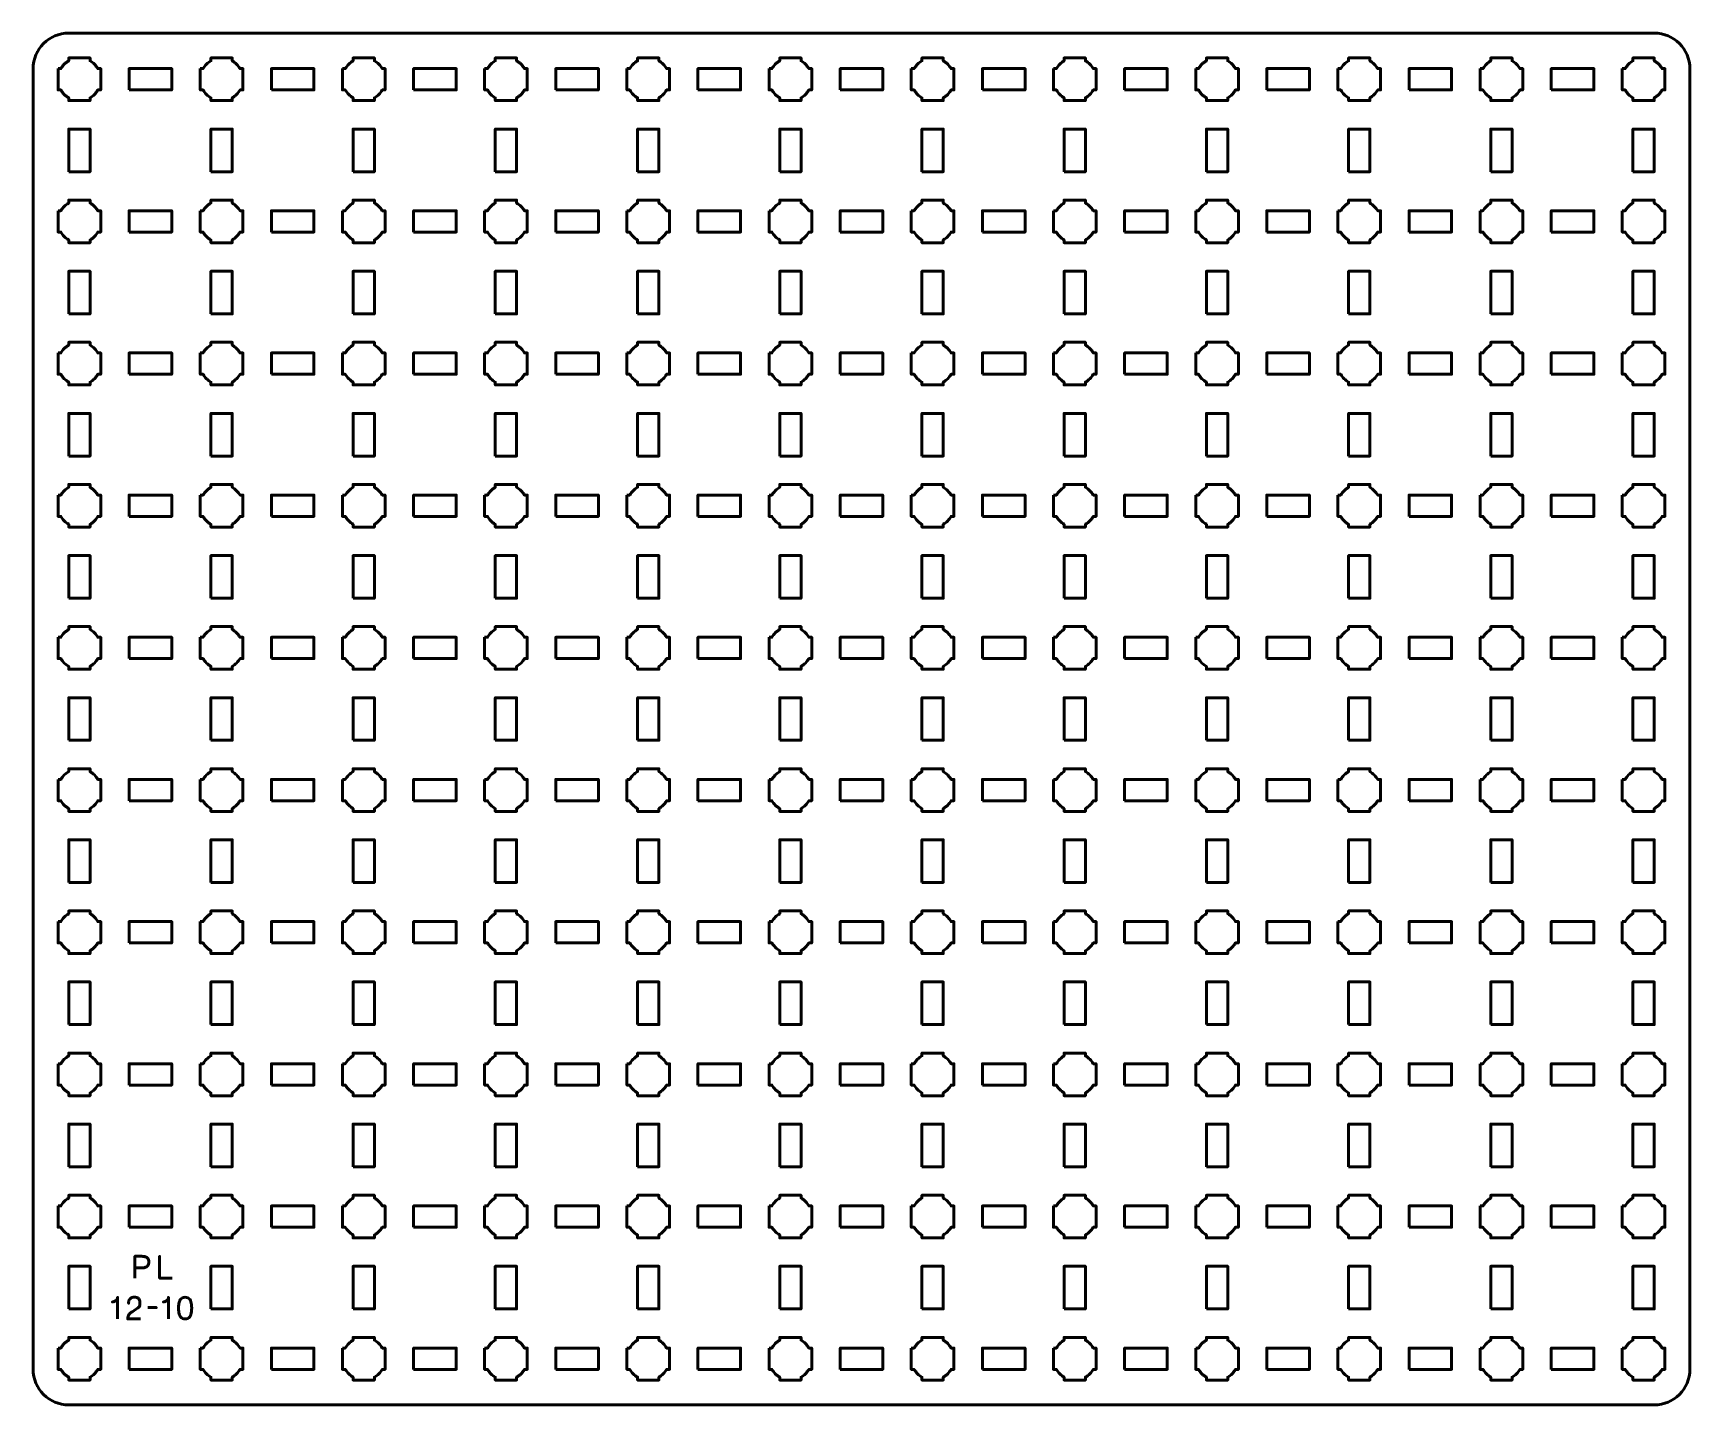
# Model space of a CAD drawing. Header units: centimetres. Extents: x -22.1 to 1.1, y -24.5 to -5.2.
import ezdxf

# ---------------------------------------------------------------- set-up
doc = ezdxf.new("R2010")
doc.units = ezdxf.units.CM
doc.header["$MEASUREMENT"] = 0
doc.layers.add('Layer 1', color=7, linetype='Continuous')

msp = doc.modelspace()

# ---------------------------------------------------------------- linework, layer by layer
at = {"layer": 'Layer 1', "color": 250, "lineweight": 53}
for points in [[(-20.8, -6), (-20.2, -6), (-20.2, -5.7), (-20.8, -5.7), (-20.8, -6)], [(-18.8, -6), (-18.2, -6), (-18.2, -5.7), (-18.8, -5.7), (-18.8, -6)], [(-16.8, -6), (-16.2, -6), (-16.2, -5.7), (-16.8, -5.7), (-16.8, -6)], [(-14.8, -6), (-14.2, -6), (-14.2, -5.7), (-14.8, -5.7), (-14.8, -6)], [(-12.8, -6), (-12.2, -6), (-12.2, -5.7), (-12.8, -5.7), (-12.8, -6)], [(-10.8, -6), (-10.2, -6), (-10.2, -5.7), (-10.8, -5.7), (-10.8, -6)], [(-8.8, -6), (-8.2, -6), (-8.2, -5.7), (-8.8, -5.7), (-8.8, -6)], [(-6.8, -6), (-6.2, -6), (-6.2, -5.7), (-6.8, -5.7), (-6.8, -6)], [(-4.8, -6), (-4.2, -6), (-4.2, -5.7), (-4.8, -5.7), (-4.8, -6)], [(-2.8, -6), (-2.2, -6), (-2.2, -5.7), (-2.8, -5.7), (-2.8, -6)], [(-0.8, -6), (-0.2, -6), (-0.2, -5.7), (-0.8, -5.7), (-0.8, -6)], [(-21.65, -7.15), (-21.35, -7.15), (-21.35, -6.55), (-21.65, -6.55), (-21.65, -7.15)], [(-19.65, -7.15), (-19.35, -7.15), (-19.35, -6.55), (-19.65, -6.55), (-19.65, -7.15)], [(-17.65, -7.15), (-17.35, -7.15), (-17.35, -6.55), (-17.65, -6.55), (-17.65, -7.15)], [(-15.65, -7.15), (-15.35, -7.15), (-15.35, -6.55), (-15.65, -6.55), (-15.65, -7.15)], [(-13.65, -7.15), (-13.35, -7.15), (-13.35, -6.55), (-13.65, -6.55), (-13.65, -7.15)], [(-11.65, -7.15), (-11.35, -7.15), (-11.35, -6.55), (-11.65, -6.55), (-11.65, -7.15)], [(-9.65, -7.15), (-9.35, -7.15), (-9.35, -6.55), (-9.65, -6.55), (-9.65, -7.15)], [(-7.65, -7.15), (-7.35, -7.15), (-7.35, -6.55), (-7.65, -6.55), (-7.65, -7.15)], [(-5.65, -7.15), (-5.35, -7.15), (-5.35, -6.55), (-5.65, -6.55), (-5.65, -7.15)], [(-3.65, -7.15), (-3.35, -7.15), (-3.35, -6.55), (-3.65, -6.55), (-3.65, -7.15)], [(-1.65, -7.15), (-1.35, -7.15), (-1.35, -6.55), (-1.65, -6.55), (-1.65, -7.15)], [(0.35, -7.15), (0.65, -7.15), (0.65, -6.55), (0.35, -6.55), (0.35, -7.15)], [(-20.8, -8), (-20.2, -8), (-20.2, -7.7), (-20.8, -7.7), (-20.8, -8)], [(-18.8, -8), (-18.2, -8), (-18.2, -7.7), (-18.8, -7.7), (-18.8, -8)], [(-16.8, -8), (-16.2, -8), (-16.2, -7.7), (-16.8, -7.7), (-16.8, -8)], [(-14.8, -8), (-14.2, -8), (-14.2, -7.7), (-14.8, -7.7), (-14.8, -8)], [(-12.8, -8), (-12.2, -8), (-12.2, -7.7), (-12.8, -7.7), (-12.8, -8)], [(-10.8, -8), (-10.2, -8), (-10.2, -7.7), (-10.8, -7.7), (-10.8, -8)], [(-8.8, -8), (-8.2, -8), (-8.2, -7.7), (-8.8, -7.7), (-8.8, -8)], [(-6.8, -8), (-6.2, -8), (-6.2, -7.7), (-6.8, -7.7), (-6.8, -8)], [(-4.8, -8), (-4.2, -8), (-4.2, -7.7), (-4.8, -7.7), (-4.8, -8)], [(-2.8, -8), (-2.2, -8), (-2.2, -7.7), (-2.8, -7.7), (-2.8, -8)], [(-0.8, -8), (-0.2, -8), (-0.2, -7.7), (-0.8, -7.7), (-0.8, -8)], [(-21.65, -9.15), (-21.35, -9.15), (-21.35, -8.55), (-21.65, -8.55), (-21.65, -9.15)], [(-19.65, -9.15), (-19.35, -9.15), (-19.35, -8.55), (-19.65, -8.55), (-19.65, -9.15)], [(-17.65, -9.15), (-17.35, -9.15), (-17.35, -8.55), (-17.65, -8.55), (-17.65, -9.15)], [(-15.65, -9.15), (-15.35, -9.15), (-15.35, -8.55), (-15.65, -8.55), (-15.65, -9.15)], [(-13.65, -9.15), (-13.35, -9.15), (-13.35, -8.55), (-13.65, -8.55), (-13.65, -9.15)], [(-11.65, -9.15), (-11.35, -9.15), (-11.35, -8.55), (-11.65, -8.55), (-11.65, -9.15)], [(-9.65, -9.15), (-9.35, -9.15), (-9.35, -8.55), (-9.65, -8.55), (-9.65, -9.15)], [(-7.65, -9.15), (-7.35, -9.15), (-7.35, -8.55), (-7.65, -8.55), (-7.65, -9.15)], [(-5.65, -9.15), (-5.35, -9.15), (-5.35, -8.55), (-5.65, -8.55), (-5.65, -9.15)], [(-3.65, -9.15), (-3.35, -9.15), (-3.35, -8.55), (-3.65, -8.55), (-3.65, -9.15)], [(-1.65, -9.15), (-1.35, -9.15), (-1.35, -8.55), (-1.65, -8.55), (-1.65, -9.15)], [(0.35, -9.15), (0.65, -9.15), (0.65, -8.55), (0.35, -8.55), (0.35, -9.15)], [(-20.8, -10), (-20.2, -10), (-20.2, -9.7), (-20.8, -9.7), (-20.8, -10)], [(-18.8, -10), (-18.2, -10), (-18.2, -9.7), (-18.8, -9.7), (-18.8, -10)], [(-16.8, -10), (-16.2, -10), (-16.2, -9.7), (-16.8, -9.7), (-16.8, -10)], [(-14.8, -10), (-14.2, -10), (-14.2, -9.7), (-14.8, -9.7), (-14.8, -10)], [(-12.8, -10), (-12.2, -10), (-12.2, -9.7), (-12.8, -9.7), (-12.8, -10)], [(-10.8, -10), (-10.2, -10), (-10.2, -9.7), (-10.8, -9.7), (-10.8, -10)], [(-8.8, -10), (-8.2, -10), (-8.2, -9.7), (-8.8, -9.7), (-8.8, -10)], [(-6.8, -10), (-6.2, -10), (-6.2, -9.7), (-6.8, -9.7), (-6.8, -10)], [(-4.8, -10), (-4.2, -10), (-4.2, -9.7), (-4.8, -9.7), (-4.8, -10)], [(-2.8, -10), (-2.2, -10), (-2.2, -9.7), (-2.8, -9.7), (-2.8, -10)], [(-0.8, -10), (-0.2, -10), (-0.2, -9.7), (-0.8, -9.7), (-0.8, -10)], [(-21.65, -11.15), (-21.35, -11.15), (-21.35, -10.55), (-21.65, -10.55), (-21.65, -11.15)], [(-19.65, -11.15), (-19.35, -11.15), (-19.35, -10.55), (-19.65, -10.55), (-19.65, -11.15)], [(-17.65, -11.15), (-17.35, -11.15), (-17.35, -10.55), (-17.65, -10.55), (-17.65, -11.15)], [(-15.65, -11.15), (-15.35, -11.15), (-15.35, -10.55), (-15.65, -10.55), (-15.65, -11.15)], [(-13.65, -11.15), (-13.35, -11.15), (-13.35, -10.55), (-13.65, -10.55), (-13.65, -11.15)], [(-11.65, -11.15), (-11.35, -11.15), (-11.35, -10.55), (-11.65, -10.55), (-11.65, -11.15)], [(-9.65, -11.15), (-9.35, -11.15), (-9.35, -10.55), (-9.65, -10.55), (-9.65, -11.15)], [(-7.65, -11.15), (-7.35, -11.15), (-7.35, -10.55), (-7.65, -10.55), (-7.65, -11.15)], [(-5.65, -11.15), (-5.35, -11.15), (-5.35, -10.55), (-5.65, -10.55), (-5.65, -11.15)], [(-3.65, -11.15), (-3.35, -11.15), (-3.35, -10.55), (-3.65, -10.55), (-3.65, -11.15)], [(-1.65, -11.15), (-1.35, -11.15), (-1.35, -10.55), (-1.65, -10.55), (-1.65, -11.15)], [(0.35, -11.15), (0.65, -11.15), (0.65, -10.55), (0.35, -10.55), (0.35, -11.15)], [(-20.8, -12), (-20.2, -12), (-20.2, -11.7), (-20.8, -11.7), (-20.8, -12)], [(-18.8, -12), (-18.2, -12), (-18.2, -11.7), (-18.8, -11.7), (-18.8, -12)], [(-16.8, -12), (-16.2, -12), (-16.2, -11.7), (-16.8, -11.7), (-16.8, -12)], [(-14.8, -12), (-14.2, -12), (-14.2, -11.7), (-14.8, -11.7), (-14.8, -12)], [(-12.8, -12), (-12.2, -12), (-12.2, -11.7), (-12.8, -11.7), (-12.8, -12)], [(-10.8, -12), (-10.2, -12), (-10.2, -11.7), (-10.8, -11.7), (-10.8, -12)], [(-8.8, -12), (-8.2, -12), (-8.2, -11.7), (-8.8, -11.7), (-8.8, -12)], [(-6.8, -12), (-6.2, -12), (-6.2, -11.7), (-6.8, -11.7), (-6.8, -12)], [(-4.8, -12), (-4.2, -12), (-4.2, -11.7), (-4.8, -11.7), (-4.8, -12)], [(-2.8, -12), (-2.2, -12), (-2.2, -11.7), (-2.8, -11.7), (-2.8, -12)], [(-0.8, -12), (-0.2, -12), (-0.2, -11.7), (-0.8, -11.7), (-0.8, -12)], [(-21.65, -13.15), (-21.35, -13.15), (-21.35, -12.55), (-21.65, -12.55), (-21.65, -13.15)], [(-19.65, -13.15), (-19.35, -13.15), (-19.35, -12.55), (-19.65, -12.55), (-19.65, -13.15)], [(-17.65, -13.15), (-17.35, -13.15), (-17.35, -12.55), (-17.65, -12.55), (-17.65, -13.15)], [(-15.65, -13.15), (-15.35, -13.15), (-15.35, -12.55), (-15.65, -12.55), (-15.65, -13.15)], [(-13.65, -13.15), (-13.35, -13.15), (-13.35, -12.55), (-13.65, -12.55), (-13.65, -13.15)], [(-11.65, -13.15), (-11.35, -13.15), (-11.35, -12.55), (-11.65, -12.55), (-11.65, -13.15)], [(-9.65, -13.15), (-9.35, -13.15), (-9.35, -12.55), (-9.65, -12.55), (-9.65, -13.15)], [(-7.65, -13.15), (-7.35, -13.15), (-7.35, -12.55), (-7.65, -12.55), (-7.65, -13.15)], [(-5.65, -13.15), (-5.35, -13.15), (-5.35, -12.55), (-5.65, -12.55), (-5.65, -13.15)], [(-3.65, -13.15), (-3.35, -13.15), (-3.35, -12.55), (-3.65, -12.55), (-3.65, -13.15)], [(-1.65, -13.15), (-1.35, -13.15), (-1.35, -12.55), (-1.65, -12.55), (-1.65, -13.15)], [(0.35, -13.15), (0.65, -13.15), (0.65, -12.55), (0.35, -12.55), (0.35, -13.15)], [(-20.8, -14), (-20.2, -14), (-20.2, -13.7), (-20.8, -13.7), (-20.8, -14)], [(-18.8, -14), (-18.2, -14), (-18.2, -13.7), (-18.8, -13.7), (-18.8, -14)], [(-16.8, -14), (-16.2, -14), (-16.2, -13.7), (-16.8, -13.7), (-16.8, -14)], [(-14.8, -14), (-14.2, -14), (-14.2, -13.7), (-14.8, -13.7), (-14.8, -14)], [(-12.8, -14), (-12.2, -14), (-12.2, -13.7), (-12.8, -13.7), (-12.8, -14)], [(-10.8, -14), (-10.2, -14), (-10.2, -13.7), (-10.8, -13.7), (-10.8, -14)], [(-8.8, -14), (-8.2, -14), (-8.2, -13.7), (-8.8, -13.7), (-8.8, -14)], [(-6.8, -14), (-6.2, -14), (-6.2, -13.7), (-6.8, -13.7), (-6.8, -14)], [(-4.8, -14), (-4.2, -14), (-4.2, -13.7), (-4.8, -13.7), (-4.8, -14)], [(-2.8, -14), (-2.2, -14), (-2.2, -13.7), (-2.8, -13.7), (-2.8, -14)], [(-0.8, -14), (-0.2, -14), (-0.2, -13.7), (-0.8, -13.7), (-0.8, -14)], [(-21.65, -15.15), (-21.35, -15.15), (-21.35, -14.55), (-21.65, -14.55), (-21.65, -15.15)], [(-19.65, -15.15), (-19.35, -15.15), (-19.35, -14.55), (-19.65, -14.55), (-19.65, -15.15)], [(-17.65, -15.15), (-17.35, -15.15), (-17.35, -14.55), (-17.65, -14.55), (-17.65, -15.15)], [(-15.65, -15.15), (-15.35, -15.15), (-15.35, -14.55), (-15.65, -14.55), (-15.65, -15.15)], [(-13.65, -15.15), (-13.35, -15.15), (-13.35, -14.55), (-13.65, -14.55), (-13.65, -15.15)], [(-11.65, -15.15), (-11.35, -15.15), (-11.35, -14.55), (-11.65, -14.55), (-11.65, -15.15)], [(-9.65, -15.15), (-9.35, -15.15), (-9.35, -14.55), (-9.65, -14.55), (-9.65, -15.15)], [(-7.65, -15.15), (-7.35, -15.15), (-7.35, -14.55), (-7.65, -14.55), (-7.65, -15.15)], [(-5.65, -15.15), (-5.35, -15.15), (-5.35, -14.55), (-5.65, -14.55), (-5.65, -15.15)], [(-3.65, -15.15), (-3.35, -15.15), (-3.35, -14.55), (-3.65, -14.55), (-3.65, -15.15)], [(-1.65, -15.15), (-1.35, -15.15), (-1.35, -14.55), (-1.65, -14.55), (-1.65, -15.15)], [(0.35, -15.15), (0.65, -15.15), (0.65, -14.55), (0.35, -14.55), (0.35, -15.15)], [(-20.8, -16), (-20.2, -16), (-20.2, -15.7), (-20.8, -15.7), (-20.8, -16)], [(-18.8, -16), (-18.2, -16), (-18.2, -15.7), (-18.8, -15.7), (-18.8, -16)], [(-16.8, -16), (-16.2, -16), (-16.2, -15.7), (-16.8, -15.7), (-16.8, -16)], [(-14.8, -16), (-14.2, -16), (-14.2, -15.7), (-14.8, -15.7), (-14.8, -16)], [(-12.8, -16), (-12.2, -16), (-12.2, -15.7), (-12.8, -15.7), (-12.8, -16)], [(-10.8, -16), (-10.2, -16), (-10.2, -15.7), (-10.8, -15.7), (-10.8, -16)], [(-8.8, -16), (-8.2, -16), (-8.2, -15.7), (-8.8, -15.7), (-8.8, -16)], [(-6.8, -16), (-6.2, -16), (-6.2, -15.7), (-6.8, -15.7), (-6.8, -16)], [(-4.8, -16), (-4.2, -16), (-4.2, -15.7), (-4.8, -15.7), (-4.8, -16)], [(-2.8, -16), (-2.2, -16), (-2.2, -15.7), (-2.8, -15.7), (-2.8, -16)], [(-0.8, -16), (-0.2, -16), (-0.2, -15.7), (-0.8, -15.7), (-0.8, -16)], [(-21.65, -17.15), (-21.35, -17.15), (-21.35, -16.55), (-21.65, -16.55), (-21.65, -17.15)], [(-19.65, -17.15), (-19.35, -17.15), (-19.35, -16.55), (-19.65, -16.55), (-19.65, -17.15)], [(-17.65, -17.15), (-17.35, -17.15), (-17.35, -16.55), (-17.65, -16.55), (-17.65, -17.15)], [(-15.65, -17.15), (-15.35, -17.15), (-15.35, -16.55), (-15.65, -16.55), (-15.65, -17.15)], [(-13.65, -17.15), (-13.35, -17.15), (-13.35, -16.55), (-13.65, -16.55), (-13.65, -17.15)], [(-11.65, -17.15), (-11.35, -17.15), (-11.35, -16.55), (-11.65, -16.55), (-11.65, -17.15)], [(-9.65, -17.15), (-9.35, -17.15), (-9.35, -16.55), (-9.65, -16.55), (-9.65, -17.15)], [(-7.65, -17.15), (-7.35, -17.15), (-7.35, -16.55), (-7.65, -16.55), (-7.65, -17.15)], [(-5.65, -17.15), (-5.35, -17.15), (-5.35, -16.55), (-5.65, -16.55), (-5.65, -17.15)], [(-3.65, -17.15), (-3.35, -17.15), (-3.35, -16.55), (-3.65, -16.55), (-3.65, -17.15)], [(-1.65, -17.15), (-1.35, -17.15), (-1.35, -16.55), (-1.65, -16.55), (-1.65, -17.15)], [(0.35, -17.15), (0.65, -17.15), (0.65, -16.55), (0.35, -16.55), (0.35, -17.15)], [(-20.8, -18), (-20.2, -18), (-20.2, -17.7), (-20.8, -17.7), (-20.8, -18)], [(-18.8, -18), (-18.2, -18), (-18.2, -17.7), (-18.8, -17.7), (-18.8, -18)], [(-16.8, -18), (-16.2, -18), (-16.2, -17.7), (-16.8, -17.7), (-16.8, -18)], [(-14.8, -18), (-14.2, -18), (-14.2, -17.7), (-14.8, -17.7), (-14.8, -18)], [(-12.8, -18), (-12.2, -18), (-12.2, -17.7), (-12.8, -17.7), (-12.8, -18)], [(-10.8, -18), (-10.2, -18), (-10.2, -17.7), (-10.8, -17.7), (-10.8, -18)], [(-8.8, -18), (-8.2, -18), (-8.2, -17.7), (-8.8, -17.7), (-8.8, -18)], [(-6.8, -18), (-6.2, -18), (-6.2, -17.7), (-6.8, -17.7), (-6.8, -18)], [(-4.8, -18), (-4.2, -18), (-4.2, -17.7), (-4.8, -17.7), (-4.8, -18)], [(-2.8, -18), (-2.2, -18), (-2.2, -17.7), (-2.8, -17.7), (-2.8, -18)], [(-0.8, -18), (-0.2, -18), (-0.2, -17.7), (-0.8, -17.7), (-0.8, -18)], [(-21.65, -19.15), (-21.35, -19.15), (-21.35, -18.55), (-21.65, -18.55), (-21.65, -19.15)], [(-19.65, -19.15), (-19.35, -19.15), (-19.35, -18.55), (-19.65, -18.55), (-19.65, -19.15)], [(-17.65, -19.15), (-17.35, -19.15), (-17.35, -18.55), (-17.65, -18.55), (-17.65, -19.15)], [(-15.65, -19.15), (-15.35, -19.15), (-15.35, -18.55), (-15.65, -18.55), (-15.65, -19.15)], [(-13.65, -19.15), (-13.35, -19.15), (-13.35, -18.55), (-13.65, -18.55), (-13.65, -19.15)], [(-11.65, -19.15), (-11.35, -19.15), (-11.35, -18.55), (-11.65, -18.55), (-11.65, -19.15)], [(-9.65, -19.15), (-9.35, -19.15), (-9.35, -18.55), (-9.65, -18.55), (-9.65, -19.15)], [(-7.65, -19.15), (-7.35, -19.15), (-7.35, -18.55), (-7.65, -18.55), (-7.65, -19.15)], [(-5.65, -19.15), (-5.35, -19.15), (-5.35, -18.55), (-5.65, -18.55), (-5.65, -19.15)], [(-3.65, -19.15), (-3.35, -19.15), (-3.35, -18.55), (-3.65, -18.55), (-3.65, -19.15)], [(-1.65, -19.15), (-1.35, -19.15), (-1.35, -18.55), (-1.65, -18.55), (-1.65, -19.15)], [(0.35, -19.15), (0.65, -19.15), (0.65, -18.55), (0.35, -18.55), (0.35, -19.15)], [(-20.8, -20), (-20.2, -20), (-20.2, -19.7), (-20.8, -19.7), (-20.8, -20)], [(-18.8, -20), (-18.2, -20), (-18.2, -19.7), (-18.8, -19.7), (-18.8, -20)], [(-16.8, -20), (-16.2, -20), (-16.2, -19.7), (-16.8, -19.7), (-16.8, -20)], [(-14.8, -20), (-14.2, -20), (-14.2, -19.7), (-14.8, -19.7), (-14.8, -20)], [(-12.8, -20), (-12.2, -20), (-12.2, -19.7), (-12.8, -19.7), (-12.8, -20)], [(-10.8, -20), (-10.2, -20), (-10.2, -19.7), (-10.8, -19.7), (-10.8, -20)], [(-8.8, -20), (-8.2, -20), (-8.2, -19.7), (-8.8, -19.7), (-8.8, -20)], [(-6.8, -20), (-6.2, -20), (-6.2, -19.7), (-6.8, -19.7), (-6.8, -20)], [(-4.8, -20), (-4.2, -20), (-4.2, -19.7), (-4.8, -19.7), (-4.8, -20)], [(-2.8, -20), (-2.2, -20), (-2.2, -19.7), (-2.8, -19.7), (-2.8, -20)], [(-0.8, -20), (-0.2, -20), (-0.2, -19.7), (-0.8, -19.7), (-0.8, -20)], [(-21.65, -21.15), (-21.35, -21.15), (-21.35, -20.55), (-21.65, -20.55), (-21.65, -21.15)], [(-19.65, -21.15), (-19.35, -21.15), (-19.35, -20.55), (-19.65, -20.55), (-19.65, -21.15)], [(-17.65, -21.15), (-17.35, -21.15), (-17.35, -20.55), (-17.65, -20.55), (-17.65, -21.15)], [(-15.65, -21.15), (-15.35, -21.15), (-15.35, -20.55), (-15.65, -20.55), (-15.65, -21.15)], [(-13.65, -21.15), (-13.35, -21.15), (-13.35, -20.55), (-13.65, -20.55), (-13.65, -21.15)], [(-11.65, -21.15), (-11.35, -21.15), (-11.35, -20.55), (-11.65, -20.55), (-11.65, -21.15)], [(-9.65, -21.15), (-9.35, -21.15), (-9.35, -20.55), (-9.65, -20.55), (-9.65, -21.15)], [(-7.65, -21.15), (-7.35, -21.15), (-7.35, -20.55), (-7.65, -20.55), (-7.65, -21.15)], [(-5.65, -21.15), (-5.35, -21.15), (-5.35, -20.55), (-5.65, -20.55), (-5.65, -21.15)], [(-3.65, -21.15), (-3.35, -21.15), (-3.35, -20.55), (-3.65, -20.55), (-3.65, -21.15)], [(-1.65, -21.15), (-1.35, -21.15), (-1.35, -20.55), (-1.65, -20.55), (-1.65, -21.15)], [(0.35, -21.15), (0.65, -21.15), (0.65, -20.55), (0.35, -20.55), (0.35, -21.15)], [(-20.8, -22), (-20.2, -22), (-20.2, -21.7), (-20.8, -21.7), (-20.8, -22)], [(-18.8, -22), (-18.2, -22), (-18.2, -21.7), (-18.8, -21.7), (-18.8, -22)], [(-16.8, -22), (-16.2, -22), (-16.2, -21.7), (-16.8, -21.7), (-16.8, -22)], [(-14.8, -22), (-14.2, -22), (-14.2, -21.7), (-14.8, -21.7), (-14.8, -22)], [(-12.8, -22), (-12.2, -22), (-12.2, -21.7), (-12.8, -21.7), (-12.8, -22)], [(-10.8, -22), (-10.2, -22), (-10.2, -21.7), (-10.8, -21.7), (-10.8, -22)], [(-8.8, -22), (-8.2, -22), (-8.2, -21.7), (-8.8, -21.7), (-8.8, -22)], [(-6.8, -22), (-6.2, -22), (-6.2, -21.7), (-6.8, -21.7), (-6.8, -22)], [(-4.8, -22), (-4.2, -22), (-4.2, -21.7), (-4.8, -21.7), (-4.8, -22)], [(-2.8, -22), (-2.2, -22), (-2.2, -21.7), (-2.8, -21.7), (-2.8, -22)], [(-0.8, -22), (-0.2, -22), (-0.2, -21.7), (-0.8, -21.7), (-0.8, -22)], [(-21.65, -23.15), (-21.35, -23.15), (-21.35, -22.55), (-21.65, -22.55), (-21.65, -23.15)], [(-19.65, -23.15), (-19.35, -23.15), (-19.35, -22.55), (-19.65, -22.55), (-19.65, -23.15)], [(-17.65, -23.15), (-17.35, -23.15), (-17.35, -22.55), (-17.65, -22.55), (-17.65, -23.15)], [(-15.65, -23.15), (-15.35, -23.15), (-15.35, -22.55), (-15.65, -22.55), (-15.65, -23.15)], [(-13.65, -23.15), (-13.35, -23.15), (-13.35, -22.55), (-13.65, -22.55), (-13.65, -23.15)], [(-11.65, -23.15), (-11.35, -23.15), (-11.35, -22.55), (-11.65, -22.55), (-11.65, -23.15)], [(-9.65, -23.15), (-9.35, -23.15), (-9.35, -22.55), (-9.65, -22.55), (-9.65, -23.15)], [(-7.65, -23.15), (-7.35, -23.15), (-7.35, -22.55), (-7.65, -22.55), (-7.65, -23.15)], [(-5.65, -23.15), (-5.35, -23.15), (-5.35, -22.55), (-5.65, -22.55), (-5.65, -23.15)], [(-3.65, -23.15), (-3.35, -23.15), (-3.35, -22.55), (-3.65, -22.55), (-3.65, -23.15)], [(-1.65, -23.15), (-1.35, -23.15), (-1.35, -22.55), (-1.65, -22.55), (-1.65, -23.15)], [(0.35, -23.15), (0.65, -23.15), (0.65, -22.55), (0.35, -22.55), (0.35, -23.15)], [(-20.8, -24), (-20.2, -24), (-20.2, -23.7), (-20.8, -23.7), (-20.8, -24)], [(-18.8, -24), (-18.2, -24), (-18.2, -23.7), (-18.8, -23.7), (-18.8, -24)], [(-16.8, -24), (-16.2, -24), (-16.2, -23.7), (-16.8, -23.7), (-16.8, -24)], [(-14.8, -24), (-14.2, -24), (-14.2, -23.7), (-14.8, -23.7), (-14.8, -24)], [(-12.8, -24), (-12.2, -24), (-12.2, -23.7), (-12.8, -23.7), (-12.8, -24)], [(-10.8, -24), (-10.2, -24), (-10.2, -23.7), (-10.8, -23.7), (-10.8, -24)], [(-8.8, -24), (-8.2, -24), (-8.2, -23.7), (-8.8, -23.7), (-8.8, -24)], [(-6.8, -24), (-6.2, -24), (-6.2, -23.7), (-6.8, -23.7), (-6.8, -24)], [(-4.8, -24), (-4.2, -24), (-4.2, -23.7), (-4.8, -23.7), (-4.8, -24)], [(-2.8, -24), (-2.2, -24), (-2.2, -23.7), (-2.8, -23.7), (-2.8, -24)], [(-0.8, -24), (-0.2, -24), (-0.2, -23.7), (-0.8, -23.7), (-0.8, -24)]]:
    msp.add_lwpolyline(points, close=True, dxfattribs=at)
msp.add_open_spline([(-22.15, -24), (-22.15, -24), (-22.15, -5.7), (-22.15, -5.7), (-22.15, -5.7), (-22.15, -5.42391), (-21.92609, -5.2), (-21.65, -5.2), (-21.65, -5.2), (-21.65, -5.2), (0.65, -5.2), (0.65, -5.2), (0.65, -5.2), (0.92609, -5.2), (1.15, -5.42391), (1.15, -5.7), (1.15, -5.7), (1.15, -5.7), (1.15, -24), (1.15, -24), (1.15, -24), (1.15, -24.27609), (0.92609, -24.5), (0.65, -24.5), (0.65, -24.5), (0.65, -24.5), (-21.65, -24.5), (-21.65, -24.5), (-21.65, -24.5), (-21.92609, -24.5), (-22.15, -24.27609), (-22.15, -24)], degree=3, knots=[0, 0, 0, 0, 0.125, 0.125, 0.125, 0.125, 0.25, 0.25, 0.25, 0.25, 0.375, 0.375, 0.375, 0.375, 0.5, 0.5, 0.5, 0.5, 0.625, 0.625, 0.625, 0.625, 0.75, 0.75, 0.75, 0.75, 0.875, 0.875, 0.875, 0.875, 1, 1, 1, 1], dxfattribs=at)
at = {"layer": 'Layer 1', "lineweight": 53}
for points in [[(-21.8, -5.7), (-21.8, -5.7), (-21.75985, -5.7), (-21.75985, -5.7), (-21.75985, -5.7), (-21.7335, -5.65447), (-21.69553, -5.6165), (-21.65, -5.59015), (-21.65, -5.59015), (-21.65, -5.59015), (-21.65, -5.55), (-21.65, -5.55), (-21.65, -5.55), (-21.65, -5.55), (-21.5, -5.55), (-21.5, -5.55), (-21.5, -5.55), (-21.5, -5.55), (-21.35, -5.55), (-21.35, -5.55), (-21.35, -5.55), (-21.35, -5.55), (-21.35, -5.59015), (-21.35, -5.59015), (-21.35, -5.59015), (-21.30447, -5.6165), (-21.2665, -5.65447), (-21.24015, -5.7), (-21.24015, -5.7), (-21.24015, -5.7), (-21.2, -5.7), (-21.2, -5.7), (-21.2, -5.7), (-21.2, -5.7), (-21.2, -5.85), (-21.2, -5.85), (-21.2, -5.85), (-21.2, -5.85), (-21.2, -6), (-21.2, -6), (-21.2, -6), (-21.2, -6), (-21.24015, -6), (-21.24015, -6), (-21.24015, -6), (-21.2665, -6.04553), (-21.30447, -6.0835), (-21.35, -6.10985), (-21.35, -6.10985), (-21.35, -6.10985), (-21.35, -6.15), (-21.35, -6.15), (-21.35, -6.15), (-21.35, -6.15), (-21.5, -6.15), (-21.5, -6.15), (-21.5, -6.15), (-21.5, -6.15), (-21.65, -6.15), (-21.65, -6.15), (-21.65, -6.15), (-21.65, -6.15), (-21.65, -6.10985), (-21.65, -6.10985), (-21.65, -6.10985), (-21.69553, -6.0835), (-21.7335, -6.04553), (-21.75985, -6), (-21.75985, -6), (-21.75985, -6), (-21.8, -6), (-21.8, -6), (-21.8, -6), (-21.8, -6), (-21.8, -5.85), (-21.8, -5.85), (-21.8, -5.85), (-21.8, -5.85), (-21.8, -5.7), (-21.8, -5.7)], [(-19.8, -5.7), (-19.8, -5.7), (-19.75985, -5.7), (-19.75985, -5.7), (-19.75985, -5.7), (-19.7335, -5.65447), (-19.69553, -5.6165), (-19.65, -5.59015), (-19.65, -5.59015), (-19.65, -5.59015), (-19.65, -5.55), (-19.65, -5.55), (-19.65, -5.55), (-19.65, -5.55), (-19.5, -5.55), (-19.5, -5.55), (-19.5, -5.55), (-19.5, -5.55), (-19.35, -5.55), (-19.35, -5.55), (-19.35, -5.55), (-19.35, -5.55), (-19.35, -5.59015), (-19.35, -5.59015), (-19.35, -5.59015), (-19.30447, -5.6165), (-19.2665, -5.65447), (-19.24015, -5.7), (-19.24015, -5.7), (-19.24015, -5.7), (-19.2, -5.7), (-19.2, -5.7), (-19.2, -5.7), (-19.2, -5.7), (-19.2, -5.85), (-19.2, -5.85), (-19.2, -5.85), (-19.2, -5.85), (-19.2, -6), (-19.2, -6), (-19.2, -6), (-19.2, -6), (-19.24015, -6), (-19.24015, -6), (-19.24015, -6), (-19.2665, -6.04553), (-19.30447, -6.0835), (-19.35, -6.10985), (-19.35, -6.10985), (-19.35, -6.10985), (-19.35, -6.15), (-19.35, -6.15), (-19.35, -6.15), (-19.35, -6.15), (-19.5, -6.15), (-19.5, -6.15), (-19.5, -6.15), (-19.5, -6.15), (-19.65, -6.15), (-19.65, -6.15), (-19.65, -6.15), (-19.65, -6.15), (-19.65, -6.10985), (-19.65, -6.10985), (-19.65, -6.10985), (-19.69553, -6.0835), (-19.7335, -6.04553), (-19.75985, -6), (-19.75985, -6), (-19.75985, -6), (-19.8, -6), (-19.8, -6), (-19.8, -6), (-19.8, -6), (-19.8, -5.85), (-19.8, -5.85), (-19.8, -5.85), (-19.8, -5.85), (-19.8, -5.7), (-19.8, -5.7)], [(-17.8, -5.7), (-17.8, -5.7), (-17.75985, -5.7), (-17.75985, -5.7), (-17.75985, -5.7), (-17.7335, -5.65447), (-17.69553, -5.6165), (-17.65, -5.59015), (-17.65, -5.59015), (-17.65, -5.59015), (-17.65, -5.55), (-17.65, -5.55), (-17.65, -5.55), (-17.65, -5.55), (-17.5, -5.55), (-17.5, -5.55), (-17.5, -5.55), (-17.5, -5.55), (-17.35, -5.55), (-17.35, -5.55), (-17.35, -5.55), (-17.35, -5.55), (-17.35, -5.59015), (-17.35, -5.59015), (-17.35, -5.59015), (-17.30447, -5.6165), (-17.2665, -5.65447), (-17.24015, -5.7), (-17.24015, -5.7), (-17.24015, -5.7), (-17.2, -5.7), (-17.2, -5.7), (-17.2, -5.7), (-17.2, -5.7), (-17.2, -5.85), (-17.2, -5.85), (-17.2, -5.85), (-17.2, -5.85), (-17.2, -6), (-17.2, -6), (-17.2, -6), (-17.2, -6), (-17.24015, -6), (-17.24015, -6), (-17.24015, -6), (-17.2665, -6.04553), (-17.30447, -6.0835), (-17.35, -6.10985), (-17.35, -6.10985), (-17.35, -6.10985), (-17.35, -6.15), (-17.35, -6.15), (-17.35, -6.15), (-17.35, -6.15), (-17.5, -6.15), (-17.5, -6.15), (-17.5, -6.15), (-17.5, -6.15), (-17.65, -6.15), (-17.65, -6.15), (-17.65, -6.15), (-17.65, -6.15), (-17.65, -6.10985), (-17.65, -6.10985), (-17.65, -6.10985), (-17.69553, -6.0835), (-17.7335, -6.04553), (-17.75985, -6), (-17.75985, -6), (-17.75985, -6), (-17.8, -6), (-17.8, -6), (-17.8, -6), (-17.8, -6), (-17.8, -5.85), (-17.8, -5.85), (-17.8, -5.85), (-17.8, -5.85), (-17.8, -5.7), (-17.8, -5.7)], [(-15.8, -5.7), (-15.8, -5.7), (-15.75985, -5.7), (-15.75985, -5.7), (-15.75985, -5.7), (-15.7335, -5.65447), (-15.69553, -5.6165), (-15.65, -5.59015), (-15.65, -5.59015), (-15.65, -5.59015), (-15.65, -5.55), (-15.65, -5.55), (-15.65, -5.55), (-15.65, -5.55), (-15.5, -5.55), (-15.5, -5.55), (-15.5, -5.55), (-15.5, -5.55), (-15.35, -5.55), (-15.35, -5.55), (-15.35, -5.55), (-15.35, -5.55), (-15.35, -5.59015), (-15.35, -5.59015), (-15.35, -5.59015), (-15.30447, -5.6165), (-15.2665, -5.65447), (-15.24015, -5.7), (-15.24015, -5.7), (-15.24015, -5.7), (-15.2, -5.7), (-15.2, -5.7), (-15.2, -5.7), (-15.2, -5.7), (-15.2, -5.85), (-15.2, -5.85), (-15.2, -5.85), (-15.2, -5.85), (-15.2, -6), (-15.2, -6), (-15.2, -6), (-15.2, -6), (-15.24015, -6), (-15.24015, -6), (-15.24015, -6), (-15.2665, -6.04553), (-15.30447, -6.0835), (-15.35, -6.10985), (-15.35, -6.10985), (-15.35, -6.10985), (-15.35, -6.15), (-15.35, -6.15), (-15.35, -6.15), (-15.35, -6.15), (-15.5, -6.15), (-15.5, -6.15), (-15.5, -6.15), (-15.5, -6.15), (-15.65, -6.15), (-15.65, -6.15), (-15.65, -6.15), (-15.65, -6.15), (-15.65, -6.10985), (-15.65, -6.10985), (-15.65, -6.10985), (-15.69553, -6.0835), (-15.7335, -6.04553), (-15.75985, -6), (-15.75985, -6), (-15.75985, -6), (-15.8, -6), (-15.8, -6), (-15.8, -6), (-15.8, -6), (-15.8, -5.85), (-15.8, -5.85), (-15.8, -5.85), (-15.8, -5.85), (-15.8, -5.7), (-15.8, -5.7)], [(-13.8, -5.7), (-13.8, -5.7), (-13.75985, -5.7), (-13.75985, -5.7), (-13.75985, -5.7), (-13.7335, -5.65447), (-13.69553, -5.6165), (-13.65, -5.59015), (-13.65, -5.59015), (-13.65, -5.59015), (-13.65, -5.55), (-13.65, -5.55), (-13.65, -5.55), (-13.65, -5.55), (-13.5, -5.55), (-13.5, -5.55), (-13.5, -5.55), (-13.5, -5.55), (-13.35, -5.55), (-13.35, -5.55), (-13.35, -5.55), (-13.35, -5.55), (-13.35, -5.59015), (-13.35, -5.59015), (-13.35, -5.59015), (-13.30447, -5.6165), (-13.2665, -5.65447), (-13.24015, -5.7), (-13.24015, -5.7), (-13.24015, -5.7), (-13.2, -5.7), (-13.2, -5.7), (-13.2, -5.7), (-13.2, -5.7), (-13.2, -5.85), (-13.2, -5.85), (-13.2, -5.85), (-13.2, -5.85), (-13.2, -6), (-13.2, -6), (-13.2, -6), (-13.2, -6), (-13.24015, -6), (-13.24015, -6), (-13.24015, -6), (-13.2665, -6.04553), (-13.30447, -6.0835), (-13.35, -6.10985), (-13.35, -6.10985), (-13.35, -6.10985), (-13.35, -6.15), (-13.35, -6.15), (-13.35, -6.15), (-13.35, -6.15), (-13.5, -6.15), (-13.5, -6.15), (-13.5, -6.15), (-13.5, -6.15), (-13.65, -6.15), (-13.65, -6.15), (-13.65, -6.15), (-13.65, -6.15), (-13.65, -6.10985), (-13.65, -6.10985), (-13.65, -6.10985), (-13.69553, -6.0835), (-13.7335, -6.04553), (-13.75985, -6), (-13.75985, -6), (-13.75985, -6), (-13.8, -6), (-13.8, -6), (-13.8, -6), (-13.8, -6), (-13.8, -5.85), (-13.8, -5.85), (-13.8, -5.85), (-13.8, -5.85), (-13.8, -5.7), (-13.8, -5.7)], [(-11.8, -5.7), (-11.8, -5.7), (-11.75985, -5.7), (-11.75985, -5.7), (-11.75985, -5.7), (-11.7335, -5.65447), (-11.69553, -5.6165), (-11.65, -5.59015), (-11.65, -5.59015), (-11.65, -5.59015), (-11.65, -5.55), (-11.65, -5.55), (-11.65, -5.55), (-11.65, -5.55), (-11.5, -5.55), (-11.5, -5.55), (-11.5, -5.55), (-11.5, -5.55), (-11.35, -5.55), (-11.35, -5.55), (-11.35, -5.55), (-11.35, -5.55), (-11.35, -5.59015), (-11.35, -5.59015), (-11.35, -5.59015), (-11.30447, -5.6165), (-11.2665, -5.65447), (-11.24015, -5.7), (-11.24015, -5.7), (-11.24015, -5.7), (-11.2, -5.7), (-11.2, -5.7), (-11.2, -5.7), (-11.2, -5.7), (-11.2, -5.85), (-11.2, -5.85), (-11.2, -5.85), (-11.2, -5.85), (-11.2, -6), (-11.2, -6), (-11.2, -6), (-11.2, -6), (-11.24015, -6), (-11.24015, -6), (-11.24015, -6), (-11.2665, -6.04553), (-11.30447, -6.0835), (-11.35, -6.10985), (-11.35, -6.10985), (-11.35, -6.10985), (-11.35, -6.15), (-11.35, -6.15), (-11.35, -6.15), (-11.35, -6.15), (-11.5, -6.15), (-11.5, -6.15), (-11.5, -6.15), (-11.5, -6.15), (-11.65, -6.15), (-11.65, -6.15), (-11.65, -6.15), (-11.65, -6.15), (-11.65, -6.10985), (-11.65, -6.10985), (-11.65, -6.10985), (-11.69553, -6.0835), (-11.7335, -6.04553), (-11.75985, -6), (-11.75985, -6), (-11.75985, -6), (-11.8, -6), (-11.8, -6), (-11.8, -6), (-11.8, -6), (-11.8, -5.85), (-11.8, -5.85), (-11.8, -5.85), (-11.8, -5.85), (-11.8, -5.7), (-11.8, -5.7)], [(-9.8, -5.7), (-9.8, -5.7), (-9.75985, -5.7), (-9.75985, -5.7), (-9.75985, -5.7), (-9.7335, -5.65447), (-9.69553, -5.6165), (-9.65, -5.59015), (-9.65, -5.59015), (-9.65, -5.59015), (-9.65, -5.55), (-9.65, -5.55), (-9.65, -5.55), (-9.65, -5.55), (-9.5, -5.55), (-9.5, -5.55), (-9.5, -5.55), (-9.5, -5.55), (-9.35, -5.55), (-9.35, -5.55), (-9.35, -5.55), (-9.35, -5.55), (-9.35, -5.59015), (-9.35, -5.59015), (-9.35, -5.59015), (-9.30447, -5.6165), (-9.2665, -5.65447), (-9.24015, -5.7), (-9.24015, -5.7), (-9.24015, -5.7), (-9.2, -5.7), (-9.2, -5.7), (-9.2, -5.7), (-9.2, -5.7), (-9.2, -5.85), (-9.2, -5.85), (-9.2, -5.85), (-9.2, -5.85), (-9.2, -6), (-9.2, -6), (-9.2, -6), (-9.2, -6), (-9.24015, -6), (-9.24015, -6), (-9.24015, -6), (-9.2665, -6.04553), (-9.30447, -6.0835), (-9.35, -6.10985), (-9.35, -6.10985), (-9.35, -6.10985), (-9.35, -6.15), (-9.35, -6.15), (-9.35, -6.15), (-9.35, -6.15), (-9.5, -6.15), (-9.5, -6.15), (-9.5, -6.15), (-9.5, -6.15), (-9.65, -6.15), (-9.65, -6.15), (-9.65, -6.15), (-9.65, -6.15), (-9.65, -6.10985), (-9.65, -6.10985), (-9.65, -6.10985), (-9.69553, -6.0835), (-9.7335, -6.04553), (-9.75985, -6), (-9.75985, -6), (-9.75985, -6), (-9.8, -6), (-9.8, -6), (-9.8, -6), (-9.8, -6), (-9.8, -5.85), (-9.8, -5.85), (-9.8, -5.85), (-9.8, -5.85), (-9.8, -5.7), (-9.8, -5.7)], [(-7.8, -5.7), (-7.8, -5.7), (-7.75985, -5.7), (-7.75985, -5.7), (-7.75985, -5.7), (-7.7335, -5.65447), (-7.69553, -5.6165), (-7.65, -5.59015), (-7.65, -5.59015), (-7.65, -5.59015), (-7.65, -5.55), (-7.65, -5.55), (-7.65, -5.55), (-7.65, -5.55), (-7.5, -5.55), (-7.5, -5.55), (-7.5, -5.55), (-7.5, -5.55), (-7.35, -5.55), (-7.35, -5.55), (-7.35, -5.55), (-7.35, -5.55), (-7.35, -5.59015), (-7.35, -5.59015), (-7.35, -5.59015), (-7.30447, -5.6165), (-7.2665, -5.65447), (-7.24015, -5.7), (-7.24015, -5.7), (-7.24015, -5.7), (-7.2, -5.7), (-7.2, -5.7), (-7.2, -5.7), (-7.2, -5.7), (-7.2, -5.85), (-7.2, -5.85), (-7.2, -5.85), (-7.2, -5.85), (-7.2, -6), (-7.2, -6), (-7.2, -6), (-7.2, -6), (-7.24015, -6), (-7.24015, -6), (-7.24015, -6), (-7.2665, -6.04553), (-7.30447, -6.0835), (-7.35, -6.10985), (-7.35, -6.10985), (-7.35, -6.10985), (-7.35, -6.15), (-7.35, -6.15), (-7.35, -6.15), (-7.35, -6.15), (-7.5, -6.15), (-7.5, -6.15), (-7.5, -6.15), (-7.5, -6.15), (-7.65, -6.15), (-7.65, -6.15), (-7.65, -6.15), (-7.65, -6.15), (-7.65, -6.10985), (-7.65, -6.10985), (-7.65, -6.10985), (-7.69553, -6.0835), (-7.7335, -6.04553), (-7.75985, -6), (-7.75985, -6), (-7.75985, -6), (-7.8, -6), (-7.8, -6), (-7.8, -6), (-7.8, -6), (-7.8, -5.85), (-7.8, -5.85), (-7.8, -5.85), (-7.8, -5.85), (-7.8, -5.7), (-7.8, -5.7)], [(-5.8, -5.7), (-5.8, -5.7), (-5.75985, -5.7), (-5.75985, -5.7), (-5.75985, -5.7), (-5.7335, -5.65447), (-5.69553, -5.6165), (-5.65, -5.59015), (-5.65, -5.59015), (-5.65, -5.59015), (-5.65, -5.55), (-5.65, -5.55), (-5.65, -5.55), (-5.65, -5.55), (-5.5, -5.55), (-5.5, -5.55), (-5.5, -5.55), (-5.5, -5.55), (-5.35, -5.55), (-5.35, -5.55), (-5.35, -5.55), (-5.35, -5.55), (-5.35, -5.59015), (-5.35, -5.59015), (-5.35, -5.59015), (-5.30447, -5.6165), (-5.2665, -5.65447), (-5.24015, -5.7), (-5.24015, -5.7), (-5.24015, -5.7), (-5.2, -5.7), (-5.2, -5.7), (-5.2, -5.7), (-5.2, -5.7), (-5.2, -5.85), (-5.2, -5.85), (-5.2, -5.85), (-5.2, -5.85), (-5.2, -6), (-5.2, -6), (-5.2, -6), (-5.2, -6), (-5.24015, -6), (-5.24015, -6), (-5.24015, -6), (-5.2665, -6.04553), (-5.30447, -6.0835), (-5.35, -6.10985), (-5.35, -6.10985), (-5.35, -6.10985), (-5.35, -6.15), (-5.35, -6.15), (-5.35, -6.15), (-5.35, -6.15), (-5.5, -6.15), (-5.5, -6.15), (-5.5, -6.15), (-5.5, -6.15), (-5.65, -6.15), (-5.65, -6.15), (-5.65, -6.15), (-5.65, -6.15), (-5.65, -6.10985), (-5.65, -6.10985), (-5.65, -6.10985), (-5.69553, -6.0835), (-5.7335, -6.04553), (-5.75985, -6), (-5.75985, -6), (-5.75985, -6), (-5.8, -6), (-5.8, -6), (-5.8, -6), (-5.8, -6), (-5.8, -5.85), (-5.8, -5.85), (-5.8, -5.85), (-5.8, -5.85), (-5.8, -5.7), (-5.8, -5.7)], [(-3.8, -5.7), (-3.8, -5.7), (-3.75985, -5.7), (-3.75985, -5.7), (-3.75985, -5.7), (-3.7335, -5.65447), (-3.69553, -5.6165), (-3.65, -5.59015), (-3.65, -5.59015), (-3.65, -5.59015), (-3.65, -5.55), (-3.65, -5.55), (-3.65, -5.55), (-3.65, -5.55), (-3.5, -5.55), (-3.5, -5.55), (-3.5, -5.55), (-3.5, -5.55), (-3.35, -5.55), (-3.35, -5.55), (-3.35, -5.55), (-3.35, -5.55), (-3.35, -5.59015), (-3.35, -5.59015), (-3.35, -5.59015), (-3.30447, -5.6165), (-3.2665, -5.65447), (-3.24015, -5.7), (-3.24015, -5.7), (-3.24015, -5.7), (-3.2, -5.7), (-3.2, -5.7), (-3.2, -5.7), (-3.2, -5.7), (-3.2, -5.85), (-3.2, -5.85), (-3.2, -5.85), (-3.2, -5.85), (-3.2, -6), (-3.2, -6), (-3.2, -6), (-3.2, -6), (-3.24015, -6), (-3.24015, -6), (-3.24015, -6), (-3.2665, -6.04553), (-3.30447, -6.0835), (-3.35, -6.10985), (-3.35, -6.10985), (-3.35, -6.10985), (-3.35, -6.15), (-3.35, -6.15), (-3.35, -6.15), (-3.35, -6.15), (-3.5, -6.15), (-3.5, -6.15), (-3.5, -6.15), (-3.5, -6.15), (-3.65, -6.15), (-3.65, -6.15), (-3.65, -6.15), (-3.65, -6.15), (-3.65, -6.10985), (-3.65, -6.10985), (-3.65, -6.10985), (-3.69553, -6.0835), (-3.7335, -6.04553), (-3.75985, -6), (-3.75985, -6), (-3.75985, -6), (-3.8, -6), (-3.8, -6), (-3.8, -6), (-3.8, -6), (-3.8, -5.85), (-3.8, -5.85), (-3.8, -5.85), (-3.8, -5.85), (-3.8, -5.7), (-3.8, -5.7)], [(-1.8, -5.7), (-1.8, -5.7), (-1.75985, -5.7), (-1.75985, -5.7), (-1.75985, -5.7), (-1.7335, -5.65447), (-1.69553, -5.6165), (-1.65, -5.59015), (-1.65, -5.59015), (-1.65, -5.59015), (-1.65, -5.55), (-1.65, -5.55), (-1.65, -5.55), (-1.65, -5.55), (-1.5, -5.55), (-1.5, -5.55), (-1.5, -5.55), (-1.5, -5.55), (-1.35, -5.55), (-1.35, -5.55), (-1.35, -5.55), (-1.35, -5.55), (-1.35, -5.59015), (-1.35, -5.59015), (-1.35, -5.59015), (-1.30447, -5.6165), (-1.2665, -5.65447), (-1.24015, -5.7), (-1.24015, -5.7), (-1.24015, -5.7), (-1.2, -5.7), (-1.2, -5.7), (-1.2, -5.7), (-1.2, -5.7), (-1.2, -5.85), (-1.2, -5.85), (-1.2, -5.85), (-1.2, -5.85), (-1.2, -6), (-1.2, -6), (-1.2, -6), (-1.2, -6), (-1.24015, -6), (-1.24015, -6), (-1.24015, -6), (-1.2665, -6.04553), (-1.30447, -6.0835), (-1.35, -6.10985), (-1.35, -6.10985), (-1.35, -6.10985), (-1.35, -6.15), (-1.35, -6.15), (-1.35, -6.15), (-1.35, -6.15), (-1.5, -6.15), (-1.5, -6.15), (-1.5, -6.15), (-1.5, -6.15), (-1.65, -6.15), (-1.65, -6.15), (-1.65, -6.15), (-1.65, -6.15), (-1.65, -6.10985), (-1.65, -6.10985), (-1.65, -6.10985), (-1.69553, -6.0835), (-1.7335, -6.04553), (-1.75985, -6), (-1.75985, -6), (-1.75985, -6), (-1.8, -6), (-1.8, -6), (-1.8, -6), (-1.8, -6), (-1.8, -5.85), (-1.8, -5.85), (-1.8, -5.85), (-1.8, -5.85), (-1.8, -5.7), (-1.8, -5.7)], [(0.2, -5.7), (0.2, -5.7), (0.24015, -5.7), (0.24015, -5.7), (0.24015, -5.7), (0.2665, -5.65447), (0.30447, -5.6165), (0.35, -5.59015), (0.35, -5.59015), (0.35, -5.59015), (0.35, -5.55), (0.35, -5.55), (0.35, -5.55), (0.35, -5.55), (0.5, -5.55), (0.5, -5.55), (0.5, -5.55), (0.5, -5.55), (0.65, -5.55), (0.65, -5.55), (0.65, -5.55), (0.65, -5.55), (0.65, -5.59015), (0.65, -5.59015), (0.65, -5.59015), (0.69553, -5.6165), (0.7335, -5.65447), (0.75985, -5.7), (0.75985, -5.7), (0.75985, -5.7), (0.8, -5.7), (0.8, -5.7), (0.8, -5.7), (0.8, -5.7), (0.8, -5.85), (0.8, -5.85), (0.8, -5.85), (0.8, -5.85), (0.8, -6), (0.8, -6), (0.8, -6), (0.8, -6), (0.75985, -6), (0.75985, -6), (0.75985, -6), (0.7335, -6.04553), (0.69553, -6.0835), (0.65, -6.10985), (0.65, -6.10985), (0.65, -6.10985), (0.65, -6.15), (0.65, -6.15), (0.65, -6.15), (0.65, -6.15), (0.5, -6.15), (0.5, -6.15), (0.5, -6.15), (0.5, -6.15), (0.35, -6.15), (0.35, -6.15), (0.35, -6.15), (0.35, -6.15), (0.35, -6.10985), (0.35, -6.10985), (0.35, -6.10985), (0.30447, -6.0835), (0.2665, -6.04553), (0.24015, -6), (0.24015, -6), (0.24015, -6), (0.2, -6), (0.2, -6), (0.2, -6), (0.2, -6), (0.2, -5.85), (0.2, -5.85), (0.2, -5.85), (0.2, -5.85), (0.2, -5.7), (0.2, -5.7)], [(-21.8, -7.7), (-21.8, -7.7), (-21.75985, -7.7), (-21.75985, -7.7), (-21.75985, -7.7), (-21.7335, -7.65447), (-21.69553, -7.6165), (-21.65, -7.59015), (-21.65, -7.59015), (-21.65, -7.59015), (-21.65, -7.55), (-21.65, -7.55), (-21.65, -7.55), (-21.65, -7.55), (-21.5, -7.55), (-21.5, -7.55), (-21.5, -7.55), (-21.5, -7.55), (-21.35, -7.55), (-21.35, -7.55), (-21.35, -7.55), (-21.35, -7.55), (-21.35, -7.59015), (-21.35, -7.59015), (-21.35, -7.59015), (-21.30447, -7.6165), (-21.2665, -7.65447), (-21.24015, -7.7), (-21.24015, -7.7), (-21.24015, -7.7), (-21.2, -7.7), (-21.2, -7.7), (-21.2, -7.7), (-21.2, -7.7), (-21.2, -7.85), (-21.2, -7.85), (-21.2, -7.85), (-21.2, -7.85), (-21.2, -8), (-21.2, -8), (-21.2, -8), (-21.2, -8), (-21.24015, -8), (-21.24015, -8), (-21.24015, -8), (-21.2665, -8.04553), (-21.30447, -8.0835), (-21.35, -8.10985), (-21.35, -8.10985), (-21.35, -8.10985), (-21.35, -8.15), (-21.35, -8.15), (-21.35, -8.15), (-21.35, -8.15), (-21.5, -8.15), (-21.5, -8.15), (-21.5, -8.15), (-21.5, -8.15), (-21.65, -8.15), (-21.65, -8.15), (-21.65, -8.15), (-21.65, -8.15), (-21.65, -8.10985), (-21.65, -8.10985), (-21.65, -8.10985), (-21.69553, -8.0835), (-21.7335, -8.04553), (-21.75985, -8), (-21.75985, -8), (-21.75985, -8), (-21.8, -8), (-21.8, -8), (-21.8, -8), (-21.8, -8), (-21.8, -7.85), (-21.8, -7.85), (-21.8, -7.85), (-21.8, -7.85), (-21.8, -7.7), (-21.8, -7.7)], [(-19.8, -7.7), (-19.8, -7.7), (-19.75985, -7.7), (-19.75985, -7.7), (-19.75985, -7.7), (-19.7335, -7.65447), (-19.69553, -7.6165), (-19.65, -7.59015), (-19.65, -7.59015), (-19.65, -7.59015), (-19.65, -7.55), (-19.65, -7.55), (-19.65, -7.55), (-19.65, -7.55), (-19.5, -7.55), (-19.5, -7.55), (-19.5, -7.55), (-19.5, -7.55), (-19.35, -7.55), (-19.35, -7.55), (-19.35, -7.55), (-19.35, -7.55), (-19.35, -7.59015), (-19.35, -7.59015), (-19.35, -7.59015), (-19.30447, -7.6165), (-19.2665, -7.65447), (-19.24015, -7.7), (-19.24015, -7.7), (-19.24015, -7.7), (-19.2, -7.7), (-19.2, -7.7), (-19.2, -7.7), (-19.2, -7.7), (-19.2, -7.85), (-19.2, -7.85), (-19.2, -7.85), (-19.2, -7.85), (-19.2, -8), (-19.2, -8), (-19.2, -8), (-19.2, -8), (-19.24015, -8), (-19.24015, -8), (-19.24015, -8), (-19.2665, -8.04553), (-19.30447, -8.0835), (-19.35, -8.10985), (-19.35, -8.10985), (-19.35, -8.10985), (-19.35, -8.15), (-19.35, -8.15), (-19.35, -8.15), (-19.35, -8.15), (-19.5, -8.15), (-19.5, -8.15), (-19.5, -8.15), (-19.5, -8.15), (-19.65, -8.15), (-19.65, -8.15), (-19.65, -8.15), (-19.65, -8.15), (-19.65, -8.10985), (-19.65, -8.10985), (-19.65, -8.10985), (-19.69553, -8.0835), (-19.7335, -8.04553), (-19.75985, -8), (-19.75985, -8), (-19.75985, -8), (-19.8, -8), (-19.8, -8), (-19.8, -8), (-19.8, -8), (-19.8, -7.85), (-19.8, -7.85), (-19.8, -7.85), (-19.8, -7.85), (-19.8, -7.7), (-19.8, -7.7)], [(-17.8, -7.7), (-17.8, -7.7), (-17.75985, -7.7), (-17.75985, -7.7), (-17.75985, -7.7), (-17.7335, -7.65447), (-17.69553, -7.6165), (-17.65, -7.59015), (-17.65, -7.59015), (-17.65, -7.59015), (-17.65, -7.55), (-17.65, -7.55), (-17.65, -7.55), (-17.65, -7.55), (-17.5, -7.55), (-17.5, -7.55), (-17.5, -7.55), (-17.5, -7.55), (-17.35, -7.55), (-17.35, -7.55), (-17.35, -7.55), (-17.35, -7.55), (-17.35, -7.59015), (-17.35, -7.59015), (-17.35, -7.59015), (-17.30447, -7.6165), (-17.2665, -7.65447), (-17.24015, -7.7), (-17.24015, -7.7), (-17.24015, -7.7), (-17.2, -7.7), (-17.2, -7.7), (-17.2, -7.7), (-17.2, -7.7), (-17.2, -7.85), (-17.2, -7.85), (-17.2, -7.85), (-17.2, -7.85), (-17.2, -8), (-17.2, -8), (-17.2, -8), (-17.2, -8), (-17.24015, -8), (-17.24015, -8), (-17.24015, -8), (-17.2665, -8.04553), (-17.30447, -8.0835), (-17.35, -8.10985), (-17.35, -8.10985), (-17.35, -8.10985), (-17.35, -8.15), (-17.35, -8.15), (-17.35, -8.15), (-17.35, -8.15), (-17.5, -8.15), (-17.5, -8.15), (-17.5, -8.15), (-17.5, -8.15), (-17.65, -8.15), (-17.65, -8.15), (-17.65, -8.15), (-17.65, -8.15), (-17.65, -8.10985), (-17.65, -8.10985), (-17.65, -8.10985), (-17.69553, -8.0835), (-17.7335, -8.04553), (-17.75985, -8), (-17.75985, -8), (-17.75985, -8), (-17.8, -8), (-17.8, -8), (-17.8, -8), (-17.8, -8), (-17.8, -7.85), (-17.8, -7.85), (-17.8, -7.85), (-17.8, -7.85), (-17.8, -7.7), (-17.8, -7.7)], [(-15.8, -7.7), (-15.8, -7.7), (-15.75985, -7.7), (-15.75985, -7.7), (-15.75985, -7.7), (-15.7335, -7.65447), (-15.69553, -7.6165), (-15.65, -7.59015), (-15.65, -7.59015), (-15.65, -7.59015), (-15.65, -7.55), (-15.65, -7.55), (-15.65, -7.55), (-15.65, -7.55), (-15.5, -7.55), (-15.5, -7.55), (-15.5, -7.55), (-15.5, -7.55), (-15.35, -7.55), (-15.35, -7.55), (-15.35, -7.55), (-15.35, -7.55), (-15.35, -7.59015), (-15.35, -7.59015), (-15.35, -7.59015), (-15.30447, -7.6165), (-15.2665, -7.65447), (-15.24015, -7.7), (-15.24015, -7.7), (-15.24015, -7.7), (-15.2, -7.7), (-15.2, -7.7), (-15.2, -7.7), (-15.2, -7.7), (-15.2, -7.85), (-15.2, -7.85), (-15.2, -7.85), (-15.2, -7.85), (-15.2, -8), (-15.2, -8), (-15.2, -8), (-15.2, -8), (-15.24015, -8), (-15.24015, -8), (-15.24015, -8), (-15.2665, -8.04553), (-15.30447, -8.0835), (-15.35, -8.10985), (-15.35, -8.10985), (-15.35, -8.10985), (-15.35, -8.15), (-15.35, -8.15), (-15.35, -8.15), (-15.35, -8.15), (-15.5, -8.15), (-15.5, -8.15), (-15.5, -8.15), (-15.5, -8.15), (-15.65, -8.15), (-15.65, -8.15), (-15.65, -8.15), (-15.65, -8.15), (-15.65, -8.10985), (-15.65, -8.10985), (-15.65, -8.10985), (-15.69553, -8.0835), (-15.7335, -8.04553), (-15.75985, -8), (-15.75985, -8), (-15.75985, -8), (-15.8, -8), (-15.8, -8), (-15.8, -8), (-15.8, -8), (-15.8, -7.85), (-15.8, -7.85), (-15.8, -7.85), (-15.8, -7.85), (-15.8, -7.7), (-15.8, -7.7)], [(-13.8, -7.7), (-13.8, -7.7), (-13.75985, -7.7), (-13.75985, -7.7), (-13.75985, -7.7), (-13.7335, -7.65447), (-13.69553, -7.6165), (-13.65, -7.59015), (-13.65, -7.59015), (-13.65, -7.59015), (-13.65, -7.55), (-13.65, -7.55), (-13.65, -7.55), (-13.65, -7.55), (-13.5, -7.55), (-13.5, -7.55), (-13.5, -7.55), (-13.5, -7.55), (-13.35, -7.55), (-13.35, -7.55), (-13.35, -7.55), (-13.35, -7.55), (-13.35, -7.59015), (-13.35, -7.59015), (-13.35, -7.59015), (-13.30447, -7.6165), (-13.2665, -7.65447), (-13.24015, -7.7), (-13.24015, -7.7), (-13.24015, -7.7), (-13.2, -7.7), (-13.2, -7.7), (-13.2, -7.7), (-13.2, -7.7), (-13.2, -7.85), (-13.2, -7.85), (-13.2, -7.85), (-13.2, -7.85), (-13.2, -8), (-13.2, -8), (-13.2, -8), (-13.2, -8), (-13.24015, -8), (-13.24015, -8), (-13.24015, -8), (-13.2665, -8.04553), (-13.30447, -8.0835), (-13.35, -8.10985), (-13.35, -8.10985), (-13.35, -8.10985), (-13.35, -8.15), (-13.35, -8.15), (-13.35, -8.15), (-13.35, -8.15), (-13.5, -8.15), (-13.5, -8.15), (-13.5, -8.15), (-13.5, -8.15), (-13.65, -8.15), (-13.65, -8.15), (-13.65, -8.15), (-13.65, -8.15), (-13.65, -8.10985), (-13.65, -8.10985), (-13.65, -8.10985), (-13.69553, -8.0835), (-13.7335, -8.04553), (-13.75985, -8), (-13.75985, -8), (-13.75985, -8), (-13.8, -8), (-13.8, -8), (-13.8, -8), (-13.8, -8), (-13.8, -7.85), (-13.8, -7.85), (-13.8, -7.85), (-13.8, -7.85), (-13.8, -7.7), (-13.8, -7.7)], [(-11.8, -7.7), (-11.8, -7.7), (-11.75985, -7.7), (-11.75985, -7.7), (-11.75985, -7.7), (-11.7335, -7.65447), (-11.69553, -7.6165), (-11.65, -7.59015), (-11.65, -7.59015), (-11.65, -7.59015), (-11.65, -7.55), (-11.65, -7.55), (-11.65, -7.55), (-11.65, -7.55), (-11.5, -7.55), (-11.5, -7.55), (-11.5, -7.55), (-11.5, -7.55), (-11.35, -7.55), (-11.35, -7.55), (-11.35, -7.55), (-11.35, -7.55), (-11.35, -7.59015), (-11.35, -7.59015), (-11.35, -7.59015), (-11.30447, -7.6165), (-11.2665, -7.65447), (-11.24015, -7.7), (-11.24015, -7.7), (-11.24015, -7.7), (-11.2, -7.7), (-11.2, -7.7), (-11.2, -7.7), (-11.2, -7.7), (-11.2, -7.85), (-11.2, -7.85), (-11.2, -7.85), (-11.2, -7.85), (-11.2, -8), (-11.2, -8), (-11.2, -8), (-11.2, -8), (-11.24015, -8), (-11.24015, -8), (-11.24015, -8), (-11.2665, -8.04553), (-11.30447, -8.0835), (-11.35, -8.10985), (-11.35, -8.10985), (-11.35, -8.10985), (-11.35, -8.15), (-11.35, -8.15), (-11.35, -8.15), (-11.35, -8.15), (-11.5, -8.15), (-11.5, -8.15), (-11.5, -8.15), (-11.5, -8.15), (-11.65, -8.15), (-11.65, -8.15), (-11.65, -8.15), (-11.65, -8.15), (-11.65, -8.10985), (-11.65, -8.10985), (-11.65, -8.10985), (-11.69553, -8.0835), (-11.7335, -8.04553), (-11.75985, -8), (-11.75985, -8), (-11.75985, -8), (-11.8, -8), (-11.8, -8), (-11.8, -8), (-11.8, -8), (-11.8, -7.85), (-11.8, -7.85), (-11.8, -7.85), (-11.8, -7.85), (-11.8, -7.7), (-11.8, -7.7)], [(-9.8, -7.7), (-9.8, -7.7), (-9.75985, -7.7), (-9.75985, -7.7), (-9.75985, -7.7), (-9.7335, -7.65447), (-9.69553, -7.6165), (-9.65, -7.59015), (-9.65, -7.59015), (-9.65, -7.59015), (-9.65, -7.55), (-9.65, -7.55), (-9.65, -7.55), (-9.65, -7.55), (-9.5, -7.55), (-9.5, -7.55), (-9.5, -7.55), (-9.5, -7.55), (-9.35, -7.55), (-9.35, -7.55), (-9.35, -7.55), (-9.35, -7.55), (-9.35, -7.59015), (-9.35, -7.59015), (-9.35, -7.59015), (-9.30447, -7.6165), (-9.2665, -7.65447), (-9.24015, -7.7), (-9.24015, -7.7), (-9.24015, -7.7), (-9.2, -7.7), (-9.2, -7.7), (-9.2, -7.7), (-9.2, -7.7), (-9.2, -7.85), (-9.2, -7.85), (-9.2, -7.85), (-9.2, -7.85), (-9.2, -8), (-9.2, -8), (-9.2, -8), (-9.2, -8), (-9.24015, -8), (-9.24015, -8), (-9.24015, -8), (-9.2665, -8.04553), (-9.30447, -8.0835), (-9.35, -8.10985), (-9.35, -8.10985), (-9.35, -8.10985), (-9.35, -8.15), (-9.35, -8.15), (-9.35, -8.15), (-9.35, -8.15), (-9.5, -8.15), (-9.5, -8.15), (-9.5, -8.15), (-9.5, -8.15), (-9.65, -8.15), (-9.65, -8.15), (-9.65, -8.15), (-9.65, -8.15), (-9.65, -8.10985), (-9.65, -8.10985), (-9.65, -8.10985), (-9.69553, -8.0835), (-9.7335, -8.04553), (-9.75985, -8), (-9.75985, -8), (-9.75985, -8), (-9.8, -8), (-9.8, -8), (-9.8, -8), (-9.8, -8), (-9.8, -7.85), (-9.8, -7.85), (-9.8, -7.85), (-9.8, -7.85), (-9.8, -7.7), (-9.8, -7.7)], [(-7.8, -7.7), (-7.8, -7.7), (-7.75985, -7.7), (-7.75985, -7.7), (-7.75985, -7.7), (-7.7335, -7.65447), (-7.69553, -7.6165), (-7.65, -7.59015), (-7.65, -7.59015), (-7.65, -7.59015), (-7.65, -7.55), (-7.65, -7.55), (-7.65, -7.55), (-7.65, -7.55), (-7.5, -7.55), (-7.5, -7.55), (-7.5, -7.55), (-7.5, -7.55), (-7.35, -7.55), (-7.35, -7.55), (-7.35, -7.55), (-7.35, -7.55), (-7.35, -7.59015), (-7.35, -7.59015), (-7.35, -7.59015), (-7.30447, -7.6165), (-7.2665, -7.65447), (-7.24015, -7.7), (-7.24015, -7.7), (-7.24015, -7.7), (-7.2, -7.7), (-7.2, -7.7), (-7.2, -7.7), (-7.2, -7.7), (-7.2, -7.85), (-7.2, -7.85), (-7.2, -7.85), (-7.2, -7.85), (-7.2, -8), (-7.2, -8), (-7.2, -8), (-7.2, -8), (-7.24015, -8), (-7.24015, -8), (-7.24015, -8), (-7.2665, -8.04553), (-7.30447, -8.0835), (-7.35, -8.10985), (-7.35, -8.10985), (-7.35, -8.10985), (-7.35, -8.15), (-7.35, -8.15), (-7.35, -8.15), (-7.35, -8.15), (-7.5, -8.15), (-7.5, -8.15), (-7.5, -8.15), (-7.5, -8.15), (-7.65, -8.15), (-7.65, -8.15), (-7.65, -8.15), (-7.65, -8.15), (-7.65, -8.10985), (-7.65, -8.10985), (-7.65, -8.10985), (-7.69553, -8.0835), (-7.7335, -8.04553), (-7.75985, -8), (-7.75985, -8), (-7.75985, -8), (-7.8, -8), (-7.8, -8), (-7.8, -8), (-7.8, -8), (-7.8, -7.85), (-7.8, -7.85), (-7.8, -7.85), (-7.8, -7.85), (-7.8, -7.7), (-7.8, -7.7)], [(-5.8, -7.7), (-5.8, -7.7), (-5.75985, -7.7), (-5.75985, -7.7), (-5.75985, -7.7), (-5.7335, -7.65447), (-5.69553, -7.6165), (-5.65, -7.59015), (-5.65, -7.59015), (-5.65, -7.59015), (-5.65, -7.55), (-5.65, -7.55), (-5.65, -7.55), (-5.65, -7.55), (-5.5, -7.55), (-5.5, -7.55), (-5.5, -7.55), (-5.5, -7.55), (-5.35, -7.55), (-5.35, -7.55), (-5.35, -7.55), (-5.35, -7.55), (-5.35, -7.59015), (-5.35, -7.59015), (-5.35, -7.59015), (-5.30447, -7.6165), (-5.2665, -7.65447), (-5.24015, -7.7), (-5.24015, -7.7), (-5.24015, -7.7), (-5.2, -7.7), (-5.2, -7.7), (-5.2, -7.7), (-5.2, -7.7), (-5.2, -7.85), (-5.2, -7.85), (-5.2, -7.85), (-5.2, -7.85), (-5.2, -8), (-5.2, -8), (-5.2, -8), (-5.2, -8), (-5.24015, -8), (-5.24015, -8), (-5.24015, -8), (-5.2665, -8.04553), (-5.30447, -8.0835), (-5.35, -8.10985), (-5.35, -8.10985), (-5.35, -8.10985), (-5.35, -8.15), (-5.35, -8.15), (-5.35, -8.15), (-5.35, -8.15), (-5.5, -8.15), (-5.5, -8.15), (-5.5, -8.15), (-5.5, -8.15), (-5.65, -8.15), (-5.65, -8.15), (-5.65, -8.15), (-5.65, -8.15), (-5.65, -8.10985), (-5.65, -8.10985), (-5.65, -8.10985), (-5.69553, -8.0835), (-5.7335, -8.04553), (-5.75985, -8), (-5.75985, -8), (-5.75985, -8), (-5.8, -8), (-5.8, -8), (-5.8, -8), (-5.8, -8), (-5.8, -7.85), (-5.8, -7.85), (-5.8, -7.85), (-5.8, -7.85), (-5.8, -7.7), (-5.8, -7.7)], [(-3.8, -7.7), (-3.8, -7.7), (-3.75985, -7.7), (-3.75985, -7.7), (-3.75985, -7.7), (-3.7335, -7.65447), (-3.69553, -7.6165), (-3.65, -7.59015), (-3.65, -7.59015), (-3.65, -7.59015), (-3.65, -7.55), (-3.65, -7.55), (-3.65, -7.55), (-3.65, -7.55), (-3.5, -7.55), (-3.5, -7.55), (-3.5, -7.55), (-3.5, -7.55), (-3.35, -7.55), (-3.35, -7.55), (-3.35, -7.55), (-3.35, -7.55), (-3.35, -7.59015), (-3.35, -7.59015), (-3.35, -7.59015), (-3.30447, -7.6165), (-3.2665, -7.65447), (-3.24015, -7.7), (-3.24015, -7.7), (-3.24015, -7.7), (-3.2, -7.7), (-3.2, -7.7), (-3.2, -7.7), (-3.2, -7.7), (-3.2, -7.85), (-3.2, -7.85), (-3.2, -7.85), (-3.2, -7.85), (-3.2, -8), (-3.2, -8), (-3.2, -8), (-3.2, -8), (-3.24015, -8), (-3.24015, -8), (-3.24015, -8), (-3.2665, -8.04553), (-3.30447, -8.0835), (-3.35, -8.10985), (-3.35, -8.10985), (-3.35, -8.10985), (-3.35, -8.15), (-3.35, -8.15), (-3.35, -8.15), (-3.35, -8.15), (-3.5, -8.15), (-3.5, -8.15), (-3.5, -8.15), (-3.5, -8.15), (-3.65, -8.15), (-3.65, -8.15), (-3.65, -8.15), (-3.65, -8.15), (-3.65, -8.10985), (-3.65, -8.10985), (-3.65, -8.10985), (-3.69553, -8.0835), (-3.7335, -8.04553), (-3.75985, -8), (-3.75985, -8), (-3.75985, -8), (-3.8, -8), (-3.8, -8), (-3.8, -8), (-3.8, -8), (-3.8, -7.85), (-3.8, -7.85), (-3.8, -7.85), (-3.8, -7.85), (-3.8, -7.7), (-3.8, -7.7)], [(-1.8, -7.7), (-1.8, -7.7), (-1.75985, -7.7), (-1.75985, -7.7), (-1.75985, -7.7), (-1.7335, -7.65447), (-1.69553, -7.6165), (-1.65, -7.59015), (-1.65, -7.59015), (-1.65, -7.59015), (-1.65, -7.55), (-1.65, -7.55), (-1.65, -7.55), (-1.65, -7.55), (-1.5, -7.55), (-1.5, -7.55), (-1.5, -7.55), (-1.5, -7.55), (-1.35, -7.55), (-1.35, -7.55), (-1.35, -7.55), (-1.35, -7.55), (-1.35, -7.59015), (-1.35, -7.59015), (-1.35, -7.59015), (-1.30447, -7.6165), (-1.2665, -7.65447), (-1.24015, -7.7), (-1.24015, -7.7), (-1.24015, -7.7), (-1.2, -7.7), (-1.2, -7.7), (-1.2, -7.7), (-1.2, -7.7), (-1.2, -7.85), (-1.2, -7.85), (-1.2, -7.85), (-1.2, -7.85), (-1.2, -8), (-1.2, -8), (-1.2, -8), (-1.2, -8), (-1.24015, -8), (-1.24015, -8), (-1.24015, -8), (-1.2665, -8.04553), (-1.30447, -8.0835), (-1.35, -8.10985), (-1.35, -8.10985), (-1.35, -8.10985), (-1.35, -8.15), (-1.35, -8.15), (-1.35, -8.15), (-1.35, -8.15), (-1.5, -8.15), (-1.5, -8.15), (-1.5, -8.15), (-1.5, -8.15), (-1.65, -8.15), (-1.65, -8.15), (-1.65, -8.15), (-1.65, -8.15), (-1.65, -8.10985), (-1.65, -8.10985), (-1.65, -8.10985), (-1.69553, -8.0835), (-1.7335, -8.04553), (-1.75985, -8), (-1.75985, -8), (-1.75985, -8), (-1.8, -8), (-1.8, -8), (-1.8, -8), (-1.8, -8), (-1.8, -7.85), (-1.8, -7.85), (-1.8, -7.85), (-1.8, -7.85), (-1.8, -7.7), (-1.8, -7.7)], [(0.2, -7.7), (0.2, -7.7), (0.24015, -7.7), (0.24015, -7.7), (0.24015, -7.7), (0.2665, -7.65447), (0.30447, -7.6165), (0.35, -7.59015), (0.35, -7.59015), (0.35, -7.59015), (0.35, -7.55), (0.35, -7.55), (0.35, -7.55), (0.35, -7.55), (0.5, -7.55), (0.5, -7.55), (0.5, -7.55), (0.5, -7.55), (0.65, -7.55), (0.65, -7.55), (0.65, -7.55), (0.65, -7.55), (0.65, -7.59015), (0.65, -7.59015), (0.65, -7.59015), (0.69553, -7.6165), (0.7335, -7.65447), (0.75985, -7.7), (0.75985, -7.7), (0.75985, -7.7), (0.8, -7.7), (0.8, -7.7), (0.8, -7.7), (0.8, -7.7), (0.8, -7.85), (0.8, -7.85), (0.8, -7.85), (0.8, -7.85), (0.8, -8), (0.8, -8), (0.8, -8), (0.8, -8), (0.75985, -8), (0.75985, -8), (0.75985, -8), (0.7335, -8.04553), (0.69553, -8.0835), (0.65, -8.10985), (0.65, -8.10985), (0.65, -8.10985), (0.65, -8.15), (0.65, -8.15), (0.65, -8.15), (0.65, -8.15), (0.5, -8.15), (0.5, -8.15), (0.5, -8.15), (0.5, -8.15), (0.35, -8.15), (0.35, -8.15), (0.35, -8.15), (0.35, -8.15), (0.35, -8.10985), (0.35, -8.10985), (0.35, -8.10985), (0.30447, -8.0835), (0.2665, -8.04553), (0.24015, -8), (0.24015, -8), (0.24015, -8), (0.2, -8), (0.2, -8), (0.2, -8), (0.2, -8), (0.2, -7.85), (0.2, -7.85), (0.2, -7.85), (0.2, -7.85), (0.2, -7.7), (0.2, -7.7)], [(-21.8, -9.7), (-21.8, -9.7), (-21.75985, -9.7), (-21.75985, -9.7), (-21.75985, -9.7), (-21.7335, -9.65447), (-21.69553, -9.6165), (-21.65, -9.59015), (-21.65, -9.59015), (-21.65, -9.59015), (-21.65, -9.55), (-21.65, -9.55), (-21.65, -9.55), (-21.65, -9.55), (-21.5, -9.55), (-21.5, -9.55), (-21.5, -9.55), (-21.5, -9.55), (-21.35, -9.55), (-21.35, -9.55), (-21.35, -9.55), (-21.35, -9.55), (-21.35, -9.59015), (-21.35, -9.59015), (-21.35, -9.59015), (-21.30447, -9.6165), (-21.2665, -9.65447), (-21.24015, -9.7), (-21.24015, -9.7), (-21.24015, -9.7), (-21.2, -9.7), (-21.2, -9.7), (-21.2, -9.7), (-21.2, -9.7), (-21.2, -9.85), (-21.2, -9.85), (-21.2, -9.85), (-21.2, -9.85), (-21.2, -10), (-21.2, -10), (-21.2, -10), (-21.2, -10), (-21.24015, -10), (-21.24015, -10), (-21.24015, -10), (-21.2665, -10.04553), (-21.30447, -10.0835), (-21.35, -10.10985), (-21.35, -10.10985), (-21.35, -10.10985), (-21.35, -10.15), (-21.35, -10.15), (-21.35, -10.15), (-21.35, -10.15), (-21.5, -10.15), (-21.5, -10.15), (-21.5, -10.15), (-21.5, -10.15), (-21.65, -10.15), (-21.65, -10.15), (-21.65, -10.15), (-21.65, -10.15), (-21.65, -10.10985), (-21.65, -10.10985), (-21.65, -10.10985), (-21.69553, -10.0835), (-21.7335, -10.04553), (-21.75985, -10), (-21.75985, -10), (-21.75985, -10), (-21.8, -10), (-21.8, -10), (-21.8, -10), (-21.8, -10), (-21.8, -9.85), (-21.8, -9.85), (-21.8, -9.85), (-21.8, -9.85), (-21.8, -9.7), (-21.8, -9.7)], [(-19.8, -9.7), (-19.8, -9.7), (-19.75985, -9.7), (-19.75985, -9.7), (-19.75985, -9.7), (-19.7335, -9.65447), (-19.69553, -9.6165), (-19.65, -9.59015), (-19.65, -9.59015), (-19.65, -9.59015), (-19.65, -9.55), (-19.65, -9.55), (-19.65, -9.55), (-19.65, -9.55), (-19.5, -9.55), (-19.5, -9.55), (-19.5, -9.55), (-19.5, -9.55), (-19.35, -9.55), (-19.35, -9.55), (-19.35, -9.55), (-19.35, -9.55), (-19.35, -9.59015), (-19.35, -9.59015), (-19.35, -9.59015), (-19.30447, -9.6165), (-19.2665, -9.65447), (-19.24015, -9.7), (-19.24015, -9.7), (-19.24015, -9.7), (-19.2, -9.7), (-19.2, -9.7), (-19.2, -9.7), (-19.2, -9.7), (-19.2, -9.85), (-19.2, -9.85), (-19.2, -9.85), (-19.2, -9.85), (-19.2, -10), (-19.2, -10), (-19.2, -10), (-19.2, -10), (-19.24015, -10), (-19.24015, -10), (-19.24015, -10), (-19.2665, -10.04553), (-19.30447, -10.0835), (-19.35, -10.10985), (-19.35, -10.10985), (-19.35, -10.10985), (-19.35, -10.15), (-19.35, -10.15), (-19.35, -10.15), (-19.35, -10.15), (-19.5, -10.15), (-19.5, -10.15), (-19.5, -10.15), (-19.5, -10.15), (-19.65, -10.15), (-19.65, -10.15), (-19.65, -10.15), (-19.65, -10.15), (-19.65, -10.10985), (-19.65, -10.10985), (-19.65, -10.10985), (-19.69553, -10.0835), (-19.7335, -10.04553), (-19.75985, -10), (-19.75985, -10), (-19.75985, -10), (-19.8, -10), (-19.8, -10), (-19.8, -10), (-19.8, -10), (-19.8, -9.85), (-19.8, -9.85), (-19.8, -9.85), (-19.8, -9.85), (-19.8, -9.7), (-19.8, -9.7)], [(-17.8, -9.7), (-17.8, -9.7), (-17.75985, -9.7), (-17.75985, -9.7), (-17.75985, -9.7), (-17.7335, -9.65447), (-17.69553, -9.6165), (-17.65, -9.59015), (-17.65, -9.59015), (-17.65, -9.59015), (-17.65, -9.55), (-17.65, -9.55), (-17.65, -9.55), (-17.65, -9.55), (-17.5, -9.55), (-17.5, -9.55), (-17.5, -9.55), (-17.5, -9.55), (-17.35, -9.55), (-17.35, -9.55), (-17.35, -9.55), (-17.35, -9.55), (-17.35, -9.59015), (-17.35, -9.59015), (-17.35, -9.59015), (-17.30447, -9.6165), (-17.2665, -9.65447), (-17.24015, -9.7), (-17.24015, -9.7), (-17.24015, -9.7), (-17.2, -9.7), (-17.2, -9.7), (-17.2, -9.7), (-17.2, -9.7), (-17.2, -9.85), (-17.2, -9.85), (-17.2, -9.85), (-17.2, -9.85), (-17.2, -10), (-17.2, -10), (-17.2, -10), (-17.2, -10), (-17.24015, -10), (-17.24015, -10), (-17.24015, -10), (-17.2665, -10.04553), (-17.30447, -10.0835), (-17.35, -10.10985), (-17.35, -10.10985), (-17.35, -10.10985), (-17.35, -10.15), (-17.35, -10.15), (-17.35, -10.15), (-17.35, -10.15), (-17.5, -10.15), (-17.5, -10.15), (-17.5, -10.15), (-17.5, -10.15), (-17.65, -10.15), (-17.65, -10.15), (-17.65, -10.15), (-17.65, -10.15), (-17.65, -10.10985), (-17.65, -10.10985), (-17.65, -10.10985), (-17.69553, -10.0835), (-17.7335, -10.04553), (-17.75985, -10), (-17.75985, -10), (-17.75985, -10), (-17.8, -10), (-17.8, -10), (-17.8, -10), (-17.8, -10), (-17.8, -9.85), (-17.8, -9.85), (-17.8, -9.85), (-17.8, -9.85), (-17.8, -9.7), (-17.8, -9.7)], [(-15.8, -9.7), (-15.8, -9.7), (-15.75985, -9.7), (-15.75985, -9.7), (-15.75985, -9.7), (-15.7335, -9.65447), (-15.69553, -9.6165), (-15.65, -9.59015), (-15.65, -9.59015), (-15.65, -9.59015), (-15.65, -9.55), (-15.65, -9.55), (-15.65, -9.55), (-15.65, -9.55), (-15.5, -9.55), (-15.5, -9.55), (-15.5, -9.55), (-15.5, -9.55), (-15.35, -9.55), (-15.35, -9.55), (-15.35, -9.55), (-15.35, -9.55), (-15.35, -9.59015), (-15.35, -9.59015), (-15.35, -9.59015), (-15.30447, -9.6165), (-15.2665, -9.65447), (-15.24015, -9.7), (-15.24015, -9.7), (-15.24015, -9.7), (-15.2, -9.7), (-15.2, -9.7), (-15.2, -9.7), (-15.2, -9.7), (-15.2, -9.85), (-15.2, -9.85), (-15.2, -9.85), (-15.2, -9.85), (-15.2, -10), (-15.2, -10), (-15.2, -10), (-15.2, -10), (-15.24015, -10), (-15.24015, -10), (-15.24015, -10), (-15.2665, -10.04553), (-15.30447, -10.0835), (-15.35, -10.10985), (-15.35, -10.10985), (-15.35, -10.10985), (-15.35, -10.15), (-15.35, -10.15), (-15.35, -10.15), (-15.35, -10.15), (-15.5, -10.15), (-15.5, -10.15), (-15.5, -10.15), (-15.5, -10.15), (-15.65, -10.15), (-15.65, -10.15), (-15.65, -10.15), (-15.65, -10.15), (-15.65, -10.10985), (-15.65, -10.10985), (-15.65, -10.10985), (-15.69553, -10.0835), (-15.7335, -10.04553), (-15.75985, -10), (-15.75985, -10), (-15.75985, -10), (-15.8, -10), (-15.8, -10), (-15.8, -10), (-15.8, -10), (-15.8, -9.85), (-15.8, -9.85), (-15.8, -9.85), (-15.8, -9.85), (-15.8, -9.7), (-15.8, -9.7)], [(-13.8, -9.7), (-13.8, -9.7), (-13.75985, -9.7), (-13.75985, -9.7), (-13.75985, -9.7), (-13.7335, -9.65447), (-13.69553, -9.6165), (-13.65, -9.59015), (-13.65, -9.59015), (-13.65, -9.59015), (-13.65, -9.55), (-13.65, -9.55), (-13.65, -9.55), (-13.65, -9.55), (-13.5, -9.55), (-13.5, -9.55), (-13.5, -9.55), (-13.5, -9.55), (-13.35, -9.55), (-13.35, -9.55), (-13.35, -9.55), (-13.35, -9.55), (-13.35, -9.59015), (-13.35, -9.59015), (-13.35, -9.59015), (-13.30447, -9.6165), (-13.2665, -9.65447), (-13.24015, -9.7), (-13.24015, -9.7), (-13.24015, -9.7), (-13.2, -9.7), (-13.2, -9.7), (-13.2, -9.7), (-13.2, -9.7), (-13.2, -9.85), (-13.2, -9.85), (-13.2, -9.85), (-13.2, -9.85), (-13.2, -10), (-13.2, -10), (-13.2, -10), (-13.2, -10), (-13.24015, -10), (-13.24015, -10), (-13.24015, -10), (-13.2665, -10.04553), (-13.30447, -10.0835), (-13.35, -10.10985), (-13.35, -10.10985), (-13.35, -10.10985), (-13.35, -10.15), (-13.35, -10.15), (-13.35, -10.15), (-13.35, -10.15), (-13.5, -10.15), (-13.5, -10.15), (-13.5, -10.15), (-13.5, -10.15), (-13.65, -10.15), (-13.65, -10.15), (-13.65, -10.15), (-13.65, -10.15), (-13.65, -10.10985), (-13.65, -10.10985), (-13.65, -10.10985), (-13.69553, -10.0835), (-13.7335, -10.04553), (-13.75985, -10), (-13.75985, -10), (-13.75985, -10), (-13.8, -10), (-13.8, -10), (-13.8, -10), (-13.8, -10), (-13.8, -9.85), (-13.8, -9.85), (-13.8, -9.85), (-13.8, -9.85), (-13.8, -9.7), (-13.8, -9.7)], [(-11.8, -9.7), (-11.8, -9.7), (-11.75985, -9.7), (-11.75985, -9.7), (-11.75985, -9.7), (-11.7335, -9.65447), (-11.69553, -9.6165), (-11.65, -9.59015), (-11.65, -9.59015), (-11.65, -9.59015), (-11.65, -9.55), (-11.65, -9.55), (-11.65, -9.55), (-11.65, -9.55), (-11.5, -9.55), (-11.5, -9.55), (-11.5, -9.55), (-11.5, -9.55), (-11.35, -9.55), (-11.35, -9.55), (-11.35, -9.55), (-11.35, -9.55), (-11.35, -9.59015), (-11.35, -9.59015), (-11.35, -9.59015), (-11.30447, -9.6165), (-11.2665, -9.65447), (-11.24015, -9.7), (-11.24015, -9.7), (-11.24015, -9.7), (-11.2, -9.7), (-11.2, -9.7), (-11.2, -9.7), (-11.2, -9.7), (-11.2, -9.85), (-11.2, -9.85), (-11.2, -9.85), (-11.2, -9.85), (-11.2, -10), (-11.2, -10), (-11.2, -10), (-11.2, -10), (-11.24015, -10), (-11.24015, -10), (-11.24015, -10), (-11.2665, -10.04553), (-11.30447, -10.0835), (-11.35, -10.10985), (-11.35, -10.10985), (-11.35, -10.10985), (-11.35, -10.15), (-11.35, -10.15), (-11.35, -10.15), (-11.35, -10.15), (-11.5, -10.15), (-11.5, -10.15), (-11.5, -10.15), (-11.5, -10.15), (-11.65, -10.15), (-11.65, -10.15), (-11.65, -10.15), (-11.65, -10.15), (-11.65, -10.10985), (-11.65, -10.10985), (-11.65, -10.10985), (-11.69553, -10.0835), (-11.7335, -10.04553), (-11.75985, -10), (-11.75985, -10), (-11.75985, -10), (-11.8, -10), (-11.8, -10), (-11.8, -10), (-11.8, -10), (-11.8, -9.85), (-11.8, -9.85), (-11.8, -9.85), (-11.8, -9.85), (-11.8, -9.7), (-11.8, -9.7)], [(-9.8, -9.7), (-9.8, -9.7), (-9.75985, -9.7), (-9.75985, -9.7), (-9.75985, -9.7), (-9.7335, -9.65447), (-9.69553, -9.6165), (-9.65, -9.59015), (-9.65, -9.59015), (-9.65, -9.59015), (-9.65, -9.55), (-9.65, -9.55), (-9.65, -9.55), (-9.65, -9.55), (-9.5, -9.55), (-9.5, -9.55), (-9.5, -9.55), (-9.5, -9.55), (-9.35, -9.55), (-9.35, -9.55), (-9.35, -9.55), (-9.35, -9.55), (-9.35, -9.59015), (-9.35, -9.59015), (-9.35, -9.59015), (-9.30447, -9.6165), (-9.2665, -9.65447), (-9.24015, -9.7), (-9.24015, -9.7), (-9.24015, -9.7), (-9.2, -9.7), (-9.2, -9.7), (-9.2, -9.7), (-9.2, -9.7), (-9.2, -9.85), (-9.2, -9.85), (-9.2, -9.85), (-9.2, -9.85), (-9.2, -10), (-9.2, -10), (-9.2, -10), (-9.2, -10), (-9.24015, -10), (-9.24015, -10), (-9.24015, -10), (-9.2665, -10.04553), (-9.30447, -10.0835), (-9.35, -10.10985), (-9.35, -10.10985), (-9.35, -10.10985), (-9.35, -10.15), (-9.35, -10.15), (-9.35, -10.15), (-9.35, -10.15), (-9.5, -10.15), (-9.5, -10.15), (-9.5, -10.15), (-9.5, -10.15), (-9.65, -10.15), (-9.65, -10.15), (-9.65, -10.15), (-9.65, -10.15), (-9.65, -10.10985), (-9.65, -10.10985), (-9.65, -10.10985), (-9.69553, -10.0835), (-9.7335, -10.04553), (-9.75985, -10), (-9.75985, -10), (-9.75985, -10), (-9.8, -10), (-9.8, -10), (-9.8, -10), (-9.8, -10), (-9.8, -9.85), (-9.8, -9.85), (-9.8, -9.85), (-9.8, -9.85), (-9.8, -9.7), (-9.8, -9.7)], [(-7.8, -9.7), (-7.8, -9.7), (-7.75985, -9.7), (-7.75985, -9.7), (-7.75985, -9.7), (-7.7335, -9.65447), (-7.69553, -9.6165), (-7.65, -9.59015), (-7.65, -9.59015), (-7.65, -9.59015), (-7.65, -9.55), (-7.65, -9.55), (-7.65, -9.55), (-7.65, -9.55), (-7.5, -9.55), (-7.5, -9.55), (-7.5, -9.55), (-7.5, -9.55), (-7.35, -9.55), (-7.35, -9.55), (-7.35, -9.55), (-7.35, -9.55), (-7.35, -9.59015), (-7.35, -9.59015), (-7.35, -9.59015), (-7.30447, -9.6165), (-7.2665, -9.65447), (-7.24015, -9.7), (-7.24015, -9.7), (-7.24015, -9.7), (-7.2, -9.7), (-7.2, -9.7), (-7.2, -9.7), (-7.2, -9.7), (-7.2, -9.85), (-7.2, -9.85), (-7.2, -9.85), (-7.2, -9.85), (-7.2, -10), (-7.2, -10), (-7.2, -10), (-7.2, -10), (-7.24015, -10), (-7.24015, -10), (-7.24015, -10), (-7.2665, -10.04553), (-7.30447, -10.0835), (-7.35, -10.10985), (-7.35, -10.10985), (-7.35, -10.10985), (-7.35, -10.15), (-7.35, -10.15), (-7.35, -10.15), (-7.35, -10.15), (-7.5, -10.15), (-7.5, -10.15), (-7.5, -10.15), (-7.5, -10.15), (-7.65, -10.15), (-7.65, -10.15), (-7.65, -10.15), (-7.65, -10.15), (-7.65, -10.10985), (-7.65, -10.10985), (-7.65, -10.10985), (-7.69553, -10.0835), (-7.7335, -10.04553), (-7.75985, -10), (-7.75985, -10), (-7.75985, -10), (-7.8, -10), (-7.8, -10), (-7.8, -10), (-7.8, -10), (-7.8, -9.85), (-7.8, -9.85), (-7.8, -9.85), (-7.8, -9.85), (-7.8, -9.7), (-7.8, -9.7)], [(-5.8, -9.7), (-5.8, -9.7), (-5.75985, -9.7), (-5.75985, -9.7), (-5.75985, -9.7), (-5.7335, -9.65447), (-5.69553, -9.6165), (-5.65, -9.59015), (-5.65, -9.59015), (-5.65, -9.59015), (-5.65, -9.55), (-5.65, -9.55), (-5.65, -9.55), (-5.65, -9.55), (-5.5, -9.55), (-5.5, -9.55), (-5.5, -9.55), (-5.5, -9.55), (-5.35, -9.55), (-5.35, -9.55), (-5.35, -9.55), (-5.35, -9.55), (-5.35, -9.59015), (-5.35, -9.59015), (-5.35, -9.59015), (-5.30447, -9.6165), (-5.2665, -9.65447), (-5.24015, -9.7), (-5.24015, -9.7), (-5.24015, -9.7), (-5.2, -9.7), (-5.2, -9.7), (-5.2, -9.7), (-5.2, -9.7), (-5.2, -9.85), (-5.2, -9.85), (-5.2, -9.85), (-5.2, -9.85), (-5.2, -10), (-5.2, -10), (-5.2, -10), (-5.2, -10), (-5.24015, -10), (-5.24015, -10), (-5.24015, -10), (-5.2665, -10.04553), (-5.30447, -10.0835), (-5.35, -10.10985), (-5.35, -10.10985), (-5.35, -10.10985), (-5.35, -10.15), (-5.35, -10.15), (-5.35, -10.15), (-5.35, -10.15), (-5.5, -10.15), (-5.5, -10.15), (-5.5, -10.15), (-5.5, -10.15), (-5.65, -10.15), (-5.65, -10.15), (-5.65, -10.15), (-5.65, -10.15), (-5.65, -10.10985), (-5.65, -10.10985), (-5.65, -10.10985), (-5.69553, -10.0835), (-5.7335, -10.04553), (-5.75985, -10), (-5.75985, -10), (-5.75985, -10), (-5.8, -10), (-5.8, -10), (-5.8, -10), (-5.8, -10), (-5.8, -9.85), (-5.8, -9.85), (-5.8, -9.85), (-5.8, -9.85), (-5.8, -9.7), (-5.8, -9.7)], [(-3.8, -9.7), (-3.8, -9.7), (-3.75985, -9.7), (-3.75985, -9.7), (-3.75985, -9.7), (-3.7335, -9.65447), (-3.69553, -9.6165), (-3.65, -9.59015), (-3.65, -9.59015), (-3.65, -9.59015), (-3.65, -9.55), (-3.65, -9.55), (-3.65, -9.55), (-3.65, -9.55), (-3.5, -9.55), (-3.5, -9.55), (-3.5, -9.55), (-3.5, -9.55), (-3.35, -9.55), (-3.35, -9.55), (-3.35, -9.55), (-3.35, -9.55), (-3.35, -9.59015), (-3.35, -9.59015), (-3.35, -9.59015), (-3.30447, -9.6165), (-3.2665, -9.65447), (-3.24015, -9.7), (-3.24015, -9.7), (-3.24015, -9.7), (-3.2, -9.7), (-3.2, -9.7), (-3.2, -9.7), (-3.2, -9.7), (-3.2, -9.85), (-3.2, -9.85), (-3.2, -9.85), (-3.2, -9.85), (-3.2, -10), (-3.2, -10), (-3.2, -10), (-3.2, -10), (-3.24015, -10), (-3.24015, -10), (-3.24015, -10), (-3.2665, -10.04553), (-3.30447, -10.0835), (-3.35, -10.10985), (-3.35, -10.10985), (-3.35, -10.10985), (-3.35, -10.15), (-3.35, -10.15), (-3.35, -10.15), (-3.35, -10.15), (-3.5, -10.15), (-3.5, -10.15), (-3.5, -10.15), (-3.5, -10.15), (-3.65, -10.15), (-3.65, -10.15), (-3.65, -10.15), (-3.65, -10.15), (-3.65, -10.10985), (-3.65, -10.10985), (-3.65, -10.10985), (-3.69553, -10.0835), (-3.7335, -10.04553), (-3.75985, -10), (-3.75985, -10), (-3.75985, -10), (-3.8, -10), (-3.8, -10), (-3.8, -10), (-3.8, -10), (-3.8, -9.85), (-3.8, -9.85), (-3.8, -9.85), (-3.8, -9.85), (-3.8, -9.7), (-3.8, -9.7)], [(-1.8, -9.7), (-1.8, -9.7), (-1.75985, -9.7), (-1.75985, -9.7), (-1.75985, -9.7), (-1.7335, -9.65447), (-1.69553, -9.6165), (-1.65, -9.59015), (-1.65, -9.59015), (-1.65, -9.59015), (-1.65, -9.55), (-1.65, -9.55), (-1.65, -9.55), (-1.65, -9.55), (-1.5, -9.55), (-1.5, -9.55), (-1.5, -9.55), (-1.5, -9.55), (-1.35, -9.55), (-1.35, -9.55), (-1.35, -9.55), (-1.35, -9.55), (-1.35, -9.59015), (-1.35, -9.59015), (-1.35, -9.59015), (-1.30447, -9.6165), (-1.2665, -9.65447), (-1.24015, -9.7), (-1.24015, -9.7), (-1.24015, -9.7), (-1.2, -9.7), (-1.2, -9.7), (-1.2, -9.7), (-1.2, -9.7), (-1.2, -9.85), (-1.2, -9.85), (-1.2, -9.85), (-1.2, -9.85), (-1.2, -10), (-1.2, -10), (-1.2, -10), (-1.2, -10), (-1.24015, -10), (-1.24015, -10), (-1.24015, -10), (-1.2665, -10.04553), (-1.30447, -10.0835), (-1.35, -10.10985), (-1.35, -10.10985), (-1.35, -10.10985), (-1.35, -10.15), (-1.35, -10.15), (-1.35, -10.15), (-1.35, -10.15), (-1.5, -10.15), (-1.5, -10.15), (-1.5, -10.15), (-1.5, -10.15), (-1.65, -10.15), (-1.65, -10.15), (-1.65, -10.15), (-1.65, -10.15), (-1.65, -10.10985), (-1.65, -10.10985), (-1.65, -10.10985), (-1.69553, -10.0835), (-1.7335, -10.04553), (-1.75985, -10), (-1.75985, -10), (-1.75985, -10), (-1.8, -10), (-1.8, -10), (-1.8, -10), (-1.8, -10), (-1.8, -9.85), (-1.8, -9.85), (-1.8, -9.85), (-1.8, -9.85), (-1.8, -9.7), (-1.8, -9.7)], [(0.2, -9.7), (0.2, -9.7), (0.24015, -9.7), (0.24015, -9.7), (0.24015, -9.7), (0.2665, -9.65447), (0.30447, -9.6165), (0.35, -9.59015), (0.35, -9.59015), (0.35, -9.59015), (0.35, -9.55), (0.35, -9.55), (0.35, -9.55), (0.35, -9.55), (0.5, -9.55), (0.5, -9.55), (0.5, -9.55), (0.5, -9.55), (0.65, -9.55), (0.65, -9.55), (0.65, -9.55), (0.65, -9.55), (0.65, -9.59015), (0.65, -9.59015), (0.65, -9.59015), (0.69553, -9.6165), (0.7335, -9.65447), (0.75985, -9.7), (0.75985, -9.7), (0.75985, -9.7), (0.8, -9.7), (0.8, -9.7), (0.8, -9.7), (0.8, -9.7), (0.8, -9.85), (0.8, -9.85), (0.8, -9.85), (0.8, -9.85), (0.8, -10), (0.8, -10), (0.8, -10), (0.8, -10), (0.75985, -10), (0.75985, -10), (0.75985, -10), (0.7335, -10.04553), (0.69553, -10.0835), (0.65, -10.10985), (0.65, -10.10985), (0.65, -10.10985), (0.65, -10.15), (0.65, -10.15), (0.65, -10.15), (0.65, -10.15), (0.5, -10.15), (0.5, -10.15), (0.5, -10.15), (0.5, -10.15), (0.35, -10.15), (0.35, -10.15), (0.35, -10.15), (0.35, -10.15), (0.35, -10.10985), (0.35, -10.10985), (0.35, -10.10985), (0.30447, -10.0835), (0.2665, -10.04553), (0.24015, -10), (0.24015, -10), (0.24015, -10), (0.2, -10), (0.2, -10), (0.2, -10), (0.2, -10), (0.2, -9.85), (0.2, -9.85), (0.2, -9.85), (0.2, -9.85), (0.2, -9.7), (0.2, -9.7)], [(-21.8, -11.7), (-21.8, -11.7), (-21.75985, -11.7), (-21.75985, -11.7), (-21.75985, -11.7), (-21.7335, -11.65447), (-21.69553, -11.6165), (-21.65, -11.59015), (-21.65, -11.59015), (-21.65, -11.59015), (-21.65, -11.55), (-21.65, -11.55), (-21.65, -11.55), (-21.65, -11.55), (-21.5, -11.55), (-21.5, -11.55), (-21.5, -11.55), (-21.5, -11.55), (-21.35, -11.55), (-21.35, -11.55), (-21.35, -11.55), (-21.35, -11.55), (-21.35, -11.59015), (-21.35, -11.59015), (-21.35, -11.59015), (-21.30447, -11.6165), (-21.2665, -11.65447), (-21.24015, -11.7), (-21.24015, -11.7), (-21.24015, -11.7), (-21.2, -11.7), (-21.2, -11.7), (-21.2, -11.7), (-21.2, -11.7), (-21.2, -11.85), (-21.2, -11.85), (-21.2, -11.85), (-21.2, -11.85), (-21.2, -12), (-21.2, -12), (-21.2, -12), (-21.2, -12), (-21.24015, -12), (-21.24015, -12), (-21.24015, -12), (-21.2665, -12.04553), (-21.30447, -12.0835), (-21.35, -12.10985), (-21.35, -12.10985), (-21.35, -12.10985), (-21.35, -12.15), (-21.35, -12.15), (-21.35, -12.15), (-21.35, -12.15), (-21.5, -12.15), (-21.5, -12.15), (-21.5, -12.15), (-21.5, -12.15), (-21.65, -12.15), (-21.65, -12.15), (-21.65, -12.15), (-21.65, -12.15), (-21.65, -12.10985), (-21.65, -12.10985), (-21.65, -12.10985), (-21.69553, -12.0835), (-21.7335, -12.04553), (-21.75985, -12), (-21.75985, -12), (-21.75985, -12), (-21.8, -12), (-21.8, -12), (-21.8, -12), (-21.8, -12), (-21.8, -11.85), (-21.8, -11.85), (-21.8, -11.85), (-21.8, -11.85), (-21.8, -11.7), (-21.8, -11.7)], [(-19.8, -11.7), (-19.8, -11.7), (-19.75985, -11.7), (-19.75985, -11.7), (-19.75985, -11.7), (-19.7335, -11.65447), (-19.69553, -11.6165), (-19.65, -11.59015), (-19.65, -11.59015), (-19.65, -11.59015), (-19.65, -11.55), (-19.65, -11.55), (-19.65, -11.55), (-19.65, -11.55), (-19.5, -11.55), (-19.5, -11.55), (-19.5, -11.55), (-19.5, -11.55), (-19.35, -11.55), (-19.35, -11.55), (-19.35, -11.55), (-19.35, -11.55), (-19.35, -11.59015), (-19.35, -11.59015), (-19.35, -11.59015), (-19.30447, -11.6165), (-19.2665, -11.65447), (-19.24015, -11.7), (-19.24015, -11.7), (-19.24015, -11.7), (-19.2, -11.7), (-19.2, -11.7), (-19.2, -11.7), (-19.2, -11.7), (-19.2, -11.85), (-19.2, -11.85), (-19.2, -11.85), (-19.2, -11.85), (-19.2, -12), (-19.2, -12), (-19.2, -12), (-19.2, -12), (-19.24015, -12), (-19.24015, -12), (-19.24015, -12), (-19.2665, -12.04553), (-19.30447, -12.0835), (-19.35, -12.10985), (-19.35, -12.10985), (-19.35, -12.10985), (-19.35, -12.15), (-19.35, -12.15), (-19.35, -12.15), (-19.35, -12.15), (-19.5, -12.15), (-19.5, -12.15), (-19.5, -12.15), (-19.5, -12.15), (-19.65, -12.15), (-19.65, -12.15), (-19.65, -12.15), (-19.65, -12.15), (-19.65, -12.10985), (-19.65, -12.10985), (-19.65, -12.10985), (-19.69553, -12.0835), (-19.7335, -12.04553), (-19.75985, -12), (-19.75985, -12), (-19.75985, -12), (-19.8, -12), (-19.8, -12), (-19.8, -12), (-19.8, -12), (-19.8, -11.85), (-19.8, -11.85), (-19.8, -11.85), (-19.8, -11.85), (-19.8, -11.7), (-19.8, -11.7)], [(-17.8, -11.7), (-17.8, -11.7), (-17.75985, -11.7), (-17.75985, -11.7), (-17.75985, -11.7), (-17.7335, -11.65447), (-17.69553, -11.6165), (-17.65, -11.59015), (-17.65, -11.59015), (-17.65, -11.59015), (-17.65, -11.55), (-17.65, -11.55), (-17.65, -11.55), (-17.65, -11.55), (-17.5, -11.55), (-17.5, -11.55), (-17.5, -11.55), (-17.5, -11.55), (-17.35, -11.55), (-17.35, -11.55), (-17.35, -11.55), (-17.35, -11.55), (-17.35, -11.59015), (-17.35, -11.59015), (-17.35, -11.59015), (-17.30447, -11.6165), (-17.2665, -11.65447), (-17.24015, -11.7), (-17.24015, -11.7), (-17.24015, -11.7), (-17.2, -11.7), (-17.2, -11.7), (-17.2, -11.7), (-17.2, -11.7), (-17.2, -11.85), (-17.2, -11.85), (-17.2, -11.85), (-17.2, -11.85), (-17.2, -12), (-17.2, -12), (-17.2, -12), (-17.2, -12), (-17.24015, -12), (-17.24015, -12), (-17.24015, -12), (-17.2665, -12.04553), (-17.30447, -12.0835), (-17.35, -12.10985), (-17.35, -12.10985), (-17.35, -12.10985), (-17.35, -12.15), (-17.35, -12.15), (-17.35, -12.15), (-17.35, -12.15), (-17.5, -12.15), (-17.5, -12.15), (-17.5, -12.15), (-17.5, -12.15), (-17.65, -12.15), (-17.65, -12.15), (-17.65, -12.15), (-17.65, -12.15), (-17.65, -12.10985), (-17.65, -12.10985), (-17.65, -12.10985), (-17.69553, -12.0835), (-17.7335, -12.04553), (-17.75985, -12), (-17.75985, -12), (-17.75985, -12), (-17.8, -12), (-17.8, -12), (-17.8, -12), (-17.8, -12), (-17.8, -11.85), (-17.8, -11.85), (-17.8, -11.85), (-17.8, -11.85), (-17.8, -11.7), (-17.8, -11.7)], [(-15.8, -11.7), (-15.8, -11.7), (-15.75985, -11.7), (-15.75985, -11.7), (-15.75985, -11.7), (-15.7335, -11.65447), (-15.69553, -11.6165), (-15.65, -11.59015), (-15.65, -11.59015), (-15.65, -11.59015), (-15.65, -11.55), (-15.65, -11.55), (-15.65, -11.55), (-15.65, -11.55), (-15.5, -11.55), (-15.5, -11.55), (-15.5, -11.55), (-15.5, -11.55), (-15.35, -11.55), (-15.35, -11.55), (-15.35, -11.55), (-15.35, -11.55), (-15.35, -11.59015), (-15.35, -11.59015), (-15.35, -11.59015), (-15.30447, -11.6165), (-15.2665, -11.65447), (-15.24015, -11.7), (-15.24015, -11.7), (-15.24015, -11.7), (-15.2, -11.7), (-15.2, -11.7), (-15.2, -11.7), (-15.2, -11.7), (-15.2, -11.85), (-15.2, -11.85), (-15.2, -11.85), (-15.2, -11.85), (-15.2, -12), (-15.2, -12), (-15.2, -12), (-15.2, -12), (-15.24015, -12), (-15.24015, -12), (-15.24015, -12), (-15.2665, -12.04553), (-15.30447, -12.0835), (-15.35, -12.10985), (-15.35, -12.10985), (-15.35, -12.10985), (-15.35, -12.15), (-15.35, -12.15), (-15.35, -12.15), (-15.35, -12.15), (-15.5, -12.15), (-15.5, -12.15), (-15.5, -12.15), (-15.5, -12.15), (-15.65, -12.15), (-15.65, -12.15), (-15.65, -12.15), (-15.65, -12.15), (-15.65, -12.10985), (-15.65, -12.10985), (-15.65, -12.10985), (-15.69553, -12.0835), (-15.7335, -12.04553), (-15.75985, -12), (-15.75985, -12), (-15.75985, -12), (-15.8, -12), (-15.8, -12), (-15.8, -12), (-15.8, -12), (-15.8, -11.85), (-15.8, -11.85), (-15.8, -11.85), (-15.8, -11.85), (-15.8, -11.7), (-15.8, -11.7)], [(-13.8, -11.7), (-13.8, -11.7), (-13.75985, -11.7), (-13.75985, -11.7), (-13.75985, -11.7), (-13.7335, -11.65447), (-13.69553, -11.6165), (-13.65, -11.59015), (-13.65, -11.59015), (-13.65, -11.59015), (-13.65, -11.55), (-13.65, -11.55), (-13.65, -11.55), (-13.65, -11.55), (-13.5, -11.55), (-13.5, -11.55), (-13.5, -11.55), (-13.5, -11.55), (-13.35, -11.55), (-13.35, -11.55), (-13.35, -11.55), (-13.35, -11.55), (-13.35, -11.59015), (-13.35, -11.59015), (-13.35, -11.59015), (-13.30447, -11.6165), (-13.2665, -11.65447), (-13.24015, -11.7), (-13.24015, -11.7), (-13.24015, -11.7), (-13.2, -11.7), (-13.2, -11.7), (-13.2, -11.7), (-13.2, -11.7), (-13.2, -11.85), (-13.2, -11.85), (-13.2, -11.85), (-13.2, -11.85), (-13.2, -12), (-13.2, -12), (-13.2, -12), (-13.2, -12), (-13.24015, -12), (-13.24015, -12), (-13.24015, -12), (-13.2665, -12.04553), (-13.30447, -12.0835), (-13.35, -12.10985), (-13.35, -12.10985), (-13.35, -12.10985), (-13.35, -12.15), (-13.35, -12.15), (-13.35, -12.15), (-13.35, -12.15), (-13.5, -12.15), (-13.5, -12.15), (-13.5, -12.15), (-13.5, -12.15), (-13.65, -12.15), (-13.65, -12.15), (-13.65, -12.15), (-13.65, -12.15), (-13.65, -12.10985), (-13.65, -12.10985), (-13.65, -12.10985), (-13.69553, -12.0835), (-13.7335, -12.04553), (-13.75985, -12), (-13.75985, -12), (-13.75985, -12), (-13.8, -12), (-13.8, -12), (-13.8, -12), (-13.8, -12), (-13.8, -11.85), (-13.8, -11.85), (-13.8, -11.85), (-13.8, -11.85), (-13.8, -11.7), (-13.8, -11.7)], [(-11.8, -11.7), (-11.8, -11.7), (-11.75985, -11.7), (-11.75985, -11.7), (-11.75985, -11.7), (-11.7335, -11.65447), (-11.69553, -11.6165), (-11.65, -11.59015), (-11.65, -11.59015), (-11.65, -11.59015), (-11.65, -11.55), (-11.65, -11.55), (-11.65, -11.55), (-11.65, -11.55), (-11.5, -11.55), (-11.5, -11.55), (-11.5, -11.55), (-11.5, -11.55), (-11.35, -11.55), (-11.35, -11.55), (-11.35, -11.55), (-11.35, -11.55), (-11.35, -11.59015), (-11.35, -11.59015), (-11.35, -11.59015), (-11.30447, -11.6165), (-11.2665, -11.65447), (-11.24015, -11.7), (-11.24015, -11.7), (-11.24015, -11.7), (-11.2, -11.7), (-11.2, -11.7), (-11.2, -11.7), (-11.2, -11.7), (-11.2, -11.85), (-11.2, -11.85), (-11.2, -11.85), (-11.2, -11.85), (-11.2, -12), (-11.2, -12), (-11.2, -12), (-11.2, -12), (-11.24015, -12), (-11.24015, -12), (-11.24015, -12), (-11.2665, -12.04553), (-11.30447, -12.0835), (-11.35, -12.10985), (-11.35, -12.10985), (-11.35, -12.10985), (-11.35, -12.15), (-11.35, -12.15), (-11.35, -12.15), (-11.35, -12.15), (-11.5, -12.15), (-11.5, -12.15), (-11.5, -12.15), (-11.5, -12.15), (-11.65, -12.15), (-11.65, -12.15), (-11.65, -12.15), (-11.65, -12.15), (-11.65, -12.10985), (-11.65, -12.10985), (-11.65, -12.10985), (-11.69553, -12.0835), (-11.7335, -12.04553), (-11.75985, -12), (-11.75985, -12), (-11.75985, -12), (-11.8, -12), (-11.8, -12), (-11.8, -12), (-11.8, -12), (-11.8, -11.85), (-11.8, -11.85), (-11.8, -11.85), (-11.8, -11.85), (-11.8, -11.7), (-11.8, -11.7)], [(-9.8, -11.7), (-9.8, -11.7), (-9.75985, -11.7), (-9.75985, -11.7), (-9.75985, -11.7), (-9.7335, -11.65447), (-9.69553, -11.6165), (-9.65, -11.59015), (-9.65, -11.59015), (-9.65, -11.59015), (-9.65, -11.55), (-9.65, -11.55), (-9.65, -11.55), (-9.65, -11.55), (-9.5, -11.55), (-9.5, -11.55), (-9.5, -11.55), (-9.5, -11.55), (-9.35, -11.55), (-9.35, -11.55), (-9.35, -11.55), (-9.35, -11.55), (-9.35, -11.59015), (-9.35, -11.59015), (-9.35, -11.59015), (-9.30447, -11.6165), (-9.2665, -11.65447), (-9.24015, -11.7), (-9.24015, -11.7), (-9.24015, -11.7), (-9.2, -11.7), (-9.2, -11.7), (-9.2, -11.7), (-9.2, -11.7), (-9.2, -11.85), (-9.2, -11.85), (-9.2, -11.85), (-9.2, -11.85), (-9.2, -12), (-9.2, -12), (-9.2, -12), (-9.2, -12), (-9.24015, -12), (-9.24015, -12), (-9.24015, -12), (-9.2665, -12.04553), (-9.30447, -12.0835), (-9.35, -12.10985), (-9.35, -12.10985), (-9.35, -12.10985), (-9.35, -12.15), (-9.35, -12.15), (-9.35, -12.15), (-9.35, -12.15), (-9.5, -12.15), (-9.5, -12.15), (-9.5, -12.15), (-9.5, -12.15), (-9.65, -12.15), (-9.65, -12.15), (-9.65, -12.15), (-9.65, -12.15), (-9.65, -12.10985), (-9.65, -12.10985), (-9.65, -12.10985), (-9.69553, -12.0835), (-9.7335, -12.04553), (-9.75985, -12), (-9.75985, -12), (-9.75985, -12), (-9.8, -12), (-9.8, -12), (-9.8, -12), (-9.8, -12), (-9.8, -11.85), (-9.8, -11.85), (-9.8, -11.85), (-9.8, -11.85), (-9.8, -11.7), (-9.8, -11.7)], [(-7.8, -11.7), (-7.8, -11.7), (-7.75985, -11.7), (-7.75985, -11.7), (-7.75985, -11.7), (-7.7335, -11.65447), (-7.69553, -11.6165), (-7.65, -11.59015), (-7.65, -11.59015), (-7.65, -11.59015), (-7.65, -11.55), (-7.65, -11.55), (-7.65, -11.55), (-7.65, -11.55), (-7.5, -11.55), (-7.5, -11.55), (-7.5, -11.55), (-7.5, -11.55), (-7.35, -11.55), (-7.35, -11.55), (-7.35, -11.55), (-7.35, -11.55), (-7.35, -11.59015), (-7.35, -11.59015), (-7.35, -11.59015), (-7.30447, -11.6165), (-7.2665, -11.65447), (-7.24015, -11.7), (-7.24015, -11.7), (-7.24015, -11.7), (-7.2, -11.7), (-7.2, -11.7), (-7.2, -11.7), (-7.2, -11.7), (-7.2, -11.85), (-7.2, -11.85), (-7.2, -11.85), (-7.2, -11.85), (-7.2, -12), (-7.2, -12), (-7.2, -12), (-7.2, -12), (-7.24015, -12), (-7.24015, -12), (-7.24015, -12), (-7.2665, -12.04553), (-7.30447, -12.0835), (-7.35, -12.10985), (-7.35, -12.10985), (-7.35, -12.10985), (-7.35, -12.15), (-7.35, -12.15), (-7.35, -12.15), (-7.35, -12.15), (-7.5, -12.15), (-7.5, -12.15), (-7.5, -12.15), (-7.5, -12.15), (-7.65, -12.15), (-7.65, -12.15), (-7.65, -12.15), (-7.65, -12.15), (-7.65, -12.10985), (-7.65, -12.10985), (-7.65, -12.10985), (-7.69553, -12.0835), (-7.7335, -12.04553), (-7.75985, -12), (-7.75985, -12), (-7.75985, -12), (-7.8, -12), (-7.8, -12), (-7.8, -12), (-7.8, -12), (-7.8, -11.85), (-7.8, -11.85), (-7.8, -11.85), (-7.8, -11.85), (-7.8, -11.7), (-7.8, -11.7)], [(-5.8, -11.7), (-5.8, -11.7), (-5.75985, -11.7), (-5.75985, -11.7), (-5.75985, -11.7), (-5.7335, -11.65447), (-5.69553, -11.6165), (-5.65, -11.59015), (-5.65, -11.59015), (-5.65, -11.59015), (-5.65, -11.55), (-5.65, -11.55), (-5.65, -11.55), (-5.65, -11.55), (-5.5, -11.55), (-5.5, -11.55), (-5.5, -11.55), (-5.5, -11.55), (-5.35, -11.55), (-5.35, -11.55), (-5.35, -11.55), (-5.35, -11.55), (-5.35, -11.59015), (-5.35, -11.59015), (-5.35, -11.59015), (-5.30447, -11.6165), (-5.2665, -11.65447), (-5.24015, -11.7), (-5.24015, -11.7), (-5.24015, -11.7), (-5.2, -11.7), (-5.2, -11.7), (-5.2, -11.7), (-5.2, -11.7), (-5.2, -11.85), (-5.2, -11.85), (-5.2, -11.85), (-5.2, -11.85), (-5.2, -12), (-5.2, -12), (-5.2, -12), (-5.2, -12), (-5.24015, -12), (-5.24015, -12), (-5.24015, -12), (-5.2665, -12.04553), (-5.30447, -12.0835), (-5.35, -12.10985), (-5.35, -12.10985), (-5.35, -12.10985), (-5.35, -12.15), (-5.35, -12.15), (-5.35, -12.15), (-5.35, -12.15), (-5.5, -12.15), (-5.5, -12.15), (-5.5, -12.15), (-5.5, -12.15), (-5.65, -12.15), (-5.65, -12.15), (-5.65, -12.15), (-5.65, -12.15), (-5.65, -12.10985), (-5.65, -12.10985), (-5.65, -12.10985), (-5.69553, -12.0835), (-5.7335, -12.04553), (-5.75985, -12), (-5.75985, -12), (-5.75985, -12), (-5.8, -12), (-5.8, -12), (-5.8, -12), (-5.8, -12), (-5.8, -11.85), (-5.8, -11.85), (-5.8, -11.85), (-5.8, -11.85), (-5.8, -11.7), (-5.8, -11.7)], [(-3.8, -11.7), (-3.8, -11.7), (-3.75985, -11.7), (-3.75985, -11.7), (-3.75985, -11.7), (-3.7335, -11.65447), (-3.69553, -11.6165), (-3.65, -11.59015), (-3.65, -11.59015), (-3.65, -11.59015), (-3.65, -11.55), (-3.65, -11.55), (-3.65, -11.55), (-3.65, -11.55), (-3.5, -11.55), (-3.5, -11.55), (-3.5, -11.55), (-3.5, -11.55), (-3.35, -11.55), (-3.35, -11.55), (-3.35, -11.55), (-3.35, -11.55), (-3.35, -11.59015), (-3.35, -11.59015), (-3.35, -11.59015), (-3.30447, -11.6165), (-3.2665, -11.65447), (-3.24015, -11.7), (-3.24015, -11.7), (-3.24015, -11.7), (-3.2, -11.7), (-3.2, -11.7), (-3.2, -11.7), (-3.2, -11.7), (-3.2, -11.85), (-3.2, -11.85), (-3.2, -11.85), (-3.2, -11.85), (-3.2, -12), (-3.2, -12), (-3.2, -12), (-3.2, -12), (-3.24015, -12), (-3.24015, -12), (-3.24015, -12), (-3.2665, -12.04553), (-3.30447, -12.0835), (-3.35, -12.10985), (-3.35, -12.10985), (-3.35, -12.10985), (-3.35, -12.15), (-3.35, -12.15), (-3.35, -12.15), (-3.35, -12.15), (-3.5, -12.15), (-3.5, -12.15), (-3.5, -12.15), (-3.5, -12.15), (-3.65, -12.15), (-3.65, -12.15), (-3.65, -12.15), (-3.65, -12.15), (-3.65, -12.10985), (-3.65, -12.10985), (-3.65, -12.10985), (-3.69553, -12.0835), (-3.7335, -12.04553), (-3.75985, -12), (-3.75985, -12), (-3.75985, -12), (-3.8, -12), (-3.8, -12), (-3.8, -12), (-3.8, -12), (-3.8, -11.85), (-3.8, -11.85), (-3.8, -11.85), (-3.8, -11.85), (-3.8, -11.7), (-3.8, -11.7)], [(-1.8, -11.7), (-1.8, -11.7), (-1.75985, -11.7), (-1.75985, -11.7), (-1.75985, -11.7), (-1.7335, -11.65447), (-1.69553, -11.6165), (-1.65, -11.59015), (-1.65, -11.59015), (-1.65, -11.59015), (-1.65, -11.55), (-1.65, -11.55), (-1.65, -11.55), (-1.65, -11.55), (-1.5, -11.55), (-1.5, -11.55), (-1.5, -11.55), (-1.5, -11.55), (-1.35, -11.55), (-1.35, -11.55), (-1.35, -11.55), (-1.35, -11.55), (-1.35, -11.59015), (-1.35, -11.59015), (-1.35, -11.59015), (-1.30447, -11.6165), (-1.2665, -11.65447), (-1.24015, -11.7), (-1.24015, -11.7), (-1.24015, -11.7), (-1.2, -11.7), (-1.2, -11.7), (-1.2, -11.7), (-1.2, -11.7), (-1.2, -11.85), (-1.2, -11.85), (-1.2, -11.85), (-1.2, -11.85), (-1.2, -12), (-1.2, -12), (-1.2, -12), (-1.2, -12), (-1.24015, -12), (-1.24015, -12), (-1.24015, -12), (-1.2665, -12.04553), (-1.30447, -12.0835), (-1.35, -12.10985), (-1.35, -12.10985), (-1.35, -12.10985), (-1.35, -12.15), (-1.35, -12.15), (-1.35, -12.15), (-1.35, -12.15), (-1.5, -12.15), (-1.5, -12.15), (-1.5, -12.15), (-1.5, -12.15), (-1.65, -12.15), (-1.65, -12.15), (-1.65, -12.15), (-1.65, -12.15), (-1.65, -12.10985), (-1.65, -12.10985), (-1.65, -12.10985), (-1.69553, -12.0835), (-1.7335, -12.04553), (-1.75985, -12), (-1.75985, -12), (-1.75985, -12), (-1.8, -12), (-1.8, -12), (-1.8, -12), (-1.8, -12), (-1.8, -11.85), (-1.8, -11.85), (-1.8, -11.85), (-1.8, -11.85), (-1.8, -11.7), (-1.8, -11.7)], [(0.2, -11.7), (0.2, -11.7), (0.24015, -11.7), (0.24015, -11.7), (0.24015, -11.7), (0.2665, -11.65447), (0.30447, -11.6165), (0.35, -11.59015), (0.35, -11.59015), (0.35, -11.59015), (0.35, -11.55), (0.35, -11.55), (0.35, -11.55), (0.35, -11.55), (0.5, -11.55), (0.5, -11.55), (0.5, -11.55), (0.5, -11.55), (0.65, -11.55), (0.65, -11.55), (0.65, -11.55), (0.65, -11.55), (0.65, -11.59015), (0.65, -11.59015), (0.65, -11.59015), (0.69553, -11.6165), (0.7335, -11.65447), (0.75985, -11.7), (0.75985, -11.7), (0.75985, -11.7), (0.8, -11.7), (0.8, -11.7), (0.8, -11.7), (0.8, -11.7), (0.8, -11.85), (0.8, -11.85), (0.8, -11.85), (0.8, -11.85), (0.8, -12), (0.8, -12), (0.8, -12), (0.8, -12), (0.75985, -12), (0.75985, -12), (0.75985, -12), (0.7335, -12.04553), (0.69553, -12.0835), (0.65, -12.10985), (0.65, -12.10985), (0.65, -12.10985), (0.65, -12.15), (0.65, -12.15), (0.65, -12.15), (0.65, -12.15), (0.5, -12.15), (0.5, -12.15), (0.5, -12.15), (0.5, -12.15), (0.35, -12.15), (0.35, -12.15), (0.35, -12.15), (0.35, -12.15), (0.35, -12.10985), (0.35, -12.10985), (0.35, -12.10985), (0.30447, -12.0835), (0.2665, -12.04553), (0.24015, -12), (0.24015, -12), (0.24015, -12), (0.2, -12), (0.2, -12), (0.2, -12), (0.2, -12), (0.2, -11.85), (0.2, -11.85), (0.2, -11.85), (0.2, -11.85), (0.2, -11.7), (0.2, -11.7)], [(-21.8, -13.7), (-21.8, -13.7), (-21.75985, -13.7), (-21.75985, -13.7), (-21.75985, -13.7), (-21.7335, -13.65447), (-21.69553, -13.6165), (-21.65, -13.59015), (-21.65, -13.59015), (-21.65, -13.59015), (-21.65, -13.55), (-21.65, -13.55), (-21.65, -13.55), (-21.65, -13.55), (-21.5, -13.55), (-21.5, -13.55), (-21.5, -13.55), (-21.5, -13.55), (-21.35, -13.55), (-21.35, -13.55), (-21.35, -13.55), (-21.35, -13.55), (-21.35, -13.59015), (-21.35, -13.59015), (-21.35, -13.59015), (-21.30447, -13.6165), (-21.2665, -13.65447), (-21.24015, -13.7), (-21.24015, -13.7), (-21.24015, -13.7), (-21.2, -13.7), (-21.2, -13.7), (-21.2, -13.7), (-21.2, -13.7), (-21.2, -13.85), (-21.2, -13.85), (-21.2, -13.85), (-21.2, -13.85), (-21.2, -14), (-21.2, -14), (-21.2, -14), (-21.2, -14), (-21.24015, -14), (-21.24015, -14), (-21.24015, -14), (-21.2665, -14.04553), (-21.30447, -14.0835), (-21.35, -14.10985), (-21.35, -14.10985), (-21.35, -14.10985), (-21.35, -14.15), (-21.35, -14.15), (-21.35, -14.15), (-21.35, -14.15), (-21.5, -14.15), (-21.5, -14.15), (-21.5, -14.15), (-21.5, -14.15), (-21.65, -14.15), (-21.65, -14.15), (-21.65, -14.15), (-21.65, -14.15), (-21.65, -14.10985), (-21.65, -14.10985), (-21.65, -14.10985), (-21.69553, -14.0835), (-21.7335, -14.04553), (-21.75985, -14), (-21.75985, -14), (-21.75985, -14), (-21.8, -14), (-21.8, -14), (-21.8, -14), (-21.8, -14), (-21.8, -13.85), (-21.8, -13.85), (-21.8, -13.85), (-21.8, -13.85), (-21.8, -13.7), (-21.8, -13.7)], [(-19.8, -13.7), (-19.8, -13.7), (-19.75985, -13.7), (-19.75985, -13.7), (-19.75985, -13.7), (-19.7335, -13.65447), (-19.69553, -13.6165), (-19.65, -13.59015), (-19.65, -13.59015), (-19.65, -13.59015), (-19.65, -13.55), (-19.65, -13.55), (-19.65, -13.55), (-19.65, -13.55), (-19.5, -13.55), (-19.5, -13.55), (-19.5, -13.55), (-19.5, -13.55), (-19.35, -13.55), (-19.35, -13.55), (-19.35, -13.55), (-19.35, -13.55), (-19.35, -13.59015), (-19.35, -13.59015), (-19.35, -13.59015), (-19.30447, -13.6165), (-19.2665, -13.65447), (-19.24015, -13.7), (-19.24015, -13.7), (-19.24015, -13.7), (-19.2, -13.7), (-19.2, -13.7), (-19.2, -13.7), (-19.2, -13.7), (-19.2, -13.85), (-19.2, -13.85), (-19.2, -13.85), (-19.2, -13.85), (-19.2, -14), (-19.2, -14), (-19.2, -14), (-19.2, -14), (-19.24015, -14), (-19.24015, -14), (-19.24015, -14), (-19.2665, -14.04553), (-19.30447, -14.0835), (-19.35, -14.10985), (-19.35, -14.10985), (-19.35, -14.10985), (-19.35, -14.15), (-19.35, -14.15), (-19.35, -14.15), (-19.35, -14.15), (-19.5, -14.15), (-19.5, -14.15), (-19.5, -14.15), (-19.5, -14.15), (-19.65, -14.15), (-19.65, -14.15), (-19.65, -14.15), (-19.65, -14.15), (-19.65, -14.10985), (-19.65, -14.10985), (-19.65, -14.10985), (-19.69553, -14.0835), (-19.7335, -14.04553), (-19.75985, -14), (-19.75985, -14), (-19.75985, -14), (-19.8, -14), (-19.8, -14), (-19.8, -14), (-19.8, -14), (-19.8, -13.85), (-19.8, -13.85), (-19.8, -13.85), (-19.8, -13.85), (-19.8, -13.7), (-19.8, -13.7)], [(-17.8, -13.7), (-17.8, -13.7), (-17.75985, -13.7), (-17.75985, -13.7), (-17.75985, -13.7), (-17.7335, -13.65447), (-17.69553, -13.6165), (-17.65, -13.59015), (-17.65, -13.59015), (-17.65, -13.59015), (-17.65, -13.55), (-17.65, -13.55), (-17.65, -13.55), (-17.65, -13.55), (-17.5, -13.55), (-17.5, -13.55), (-17.5, -13.55), (-17.5, -13.55), (-17.35, -13.55), (-17.35, -13.55), (-17.35, -13.55), (-17.35, -13.55), (-17.35, -13.59015), (-17.35, -13.59015), (-17.35, -13.59015), (-17.30447, -13.6165), (-17.2665, -13.65447), (-17.24015, -13.7), (-17.24015, -13.7), (-17.24015, -13.7), (-17.2, -13.7), (-17.2, -13.7), (-17.2, -13.7), (-17.2, -13.7), (-17.2, -13.85), (-17.2, -13.85), (-17.2, -13.85), (-17.2, -13.85), (-17.2, -14), (-17.2, -14), (-17.2, -14), (-17.2, -14), (-17.24015, -14), (-17.24015, -14), (-17.24015, -14), (-17.2665, -14.04553), (-17.30447, -14.0835), (-17.35, -14.10985), (-17.35, -14.10985), (-17.35, -14.10985), (-17.35, -14.15), (-17.35, -14.15), (-17.35, -14.15), (-17.35, -14.15), (-17.5, -14.15), (-17.5, -14.15), (-17.5, -14.15), (-17.5, -14.15), (-17.65, -14.15), (-17.65, -14.15), (-17.65, -14.15), (-17.65, -14.15), (-17.65, -14.10985), (-17.65, -14.10985), (-17.65, -14.10985), (-17.69553, -14.0835), (-17.7335, -14.04553), (-17.75985, -14), (-17.75985, -14), (-17.75985, -14), (-17.8, -14), (-17.8, -14), (-17.8, -14), (-17.8, -14), (-17.8, -13.85), (-17.8, -13.85), (-17.8, -13.85), (-17.8, -13.85), (-17.8, -13.7), (-17.8, -13.7)], [(-15.8, -13.7), (-15.8, -13.7), (-15.75985, -13.7), (-15.75985, -13.7), (-15.75985, -13.7), (-15.7335, -13.65447), (-15.69553, -13.6165), (-15.65, -13.59015), (-15.65, -13.59015), (-15.65, -13.59015), (-15.65, -13.55), (-15.65, -13.55), (-15.65, -13.55), (-15.65, -13.55), (-15.5, -13.55), (-15.5, -13.55), (-15.5, -13.55), (-15.5, -13.55), (-15.35, -13.55), (-15.35, -13.55), (-15.35, -13.55), (-15.35, -13.55), (-15.35, -13.59015), (-15.35, -13.59015), (-15.35, -13.59015), (-15.30447, -13.6165), (-15.2665, -13.65447), (-15.24015, -13.7), (-15.24015, -13.7), (-15.24015, -13.7), (-15.2, -13.7), (-15.2, -13.7), (-15.2, -13.7), (-15.2, -13.7), (-15.2, -13.85), (-15.2, -13.85), (-15.2, -13.85), (-15.2, -13.85), (-15.2, -14), (-15.2, -14), (-15.2, -14), (-15.2, -14), (-15.24015, -14), (-15.24015, -14), (-15.24015, -14), (-15.2665, -14.04553), (-15.30447, -14.0835), (-15.35, -14.10985), (-15.35, -14.10985), (-15.35, -14.10985), (-15.35, -14.15), (-15.35, -14.15), (-15.35, -14.15), (-15.35, -14.15), (-15.5, -14.15), (-15.5, -14.15), (-15.5, -14.15), (-15.5, -14.15), (-15.65, -14.15), (-15.65, -14.15), (-15.65, -14.15), (-15.65, -14.15), (-15.65, -14.10985), (-15.65, -14.10985), (-15.65, -14.10985), (-15.69553, -14.0835), (-15.7335, -14.04553), (-15.75985, -14), (-15.75985, -14), (-15.75985, -14), (-15.8, -14), (-15.8, -14), (-15.8, -14), (-15.8, -14), (-15.8, -13.85), (-15.8, -13.85), (-15.8, -13.85), (-15.8, -13.85), (-15.8, -13.7), (-15.8, -13.7)], [(-13.8, -13.7), (-13.8, -13.7), (-13.75985, -13.7), (-13.75985, -13.7), (-13.75985, -13.7), (-13.7335, -13.65447), (-13.69553, -13.6165), (-13.65, -13.59015), (-13.65, -13.59015), (-13.65, -13.59015), (-13.65, -13.55), (-13.65, -13.55), (-13.65, -13.55), (-13.65, -13.55), (-13.5, -13.55), (-13.5, -13.55), (-13.5, -13.55), (-13.5, -13.55), (-13.35, -13.55), (-13.35, -13.55), (-13.35, -13.55), (-13.35, -13.55), (-13.35, -13.59015), (-13.35, -13.59015), (-13.35, -13.59015), (-13.30447, -13.6165), (-13.2665, -13.65447), (-13.24015, -13.7), (-13.24015, -13.7), (-13.24015, -13.7), (-13.2, -13.7), (-13.2, -13.7), (-13.2, -13.7), (-13.2, -13.7), (-13.2, -13.85), (-13.2, -13.85), (-13.2, -13.85), (-13.2, -13.85), (-13.2, -14), (-13.2, -14), (-13.2, -14), (-13.2, -14), (-13.24015, -14), (-13.24015, -14), (-13.24015, -14), (-13.2665, -14.04553), (-13.30447, -14.0835), (-13.35, -14.10985), (-13.35, -14.10985), (-13.35, -14.10985), (-13.35, -14.15), (-13.35, -14.15), (-13.35, -14.15), (-13.35, -14.15), (-13.5, -14.15), (-13.5, -14.15), (-13.5, -14.15), (-13.5, -14.15), (-13.65, -14.15), (-13.65, -14.15), (-13.65, -14.15), (-13.65, -14.15), (-13.65, -14.10985), (-13.65, -14.10985), (-13.65, -14.10985), (-13.69553, -14.0835), (-13.7335, -14.04553), (-13.75985, -14), (-13.75985, -14), (-13.75985, -14), (-13.8, -14), (-13.8, -14), (-13.8, -14), (-13.8, -14), (-13.8, -13.85), (-13.8, -13.85), (-13.8, -13.85), (-13.8, -13.85), (-13.8, -13.7), (-13.8, -13.7)], [(-11.8, -13.7), (-11.8, -13.7), (-11.75985, -13.7), (-11.75985, -13.7), (-11.75985, -13.7), (-11.7335, -13.65447), (-11.69553, -13.6165), (-11.65, -13.59015), (-11.65, -13.59015), (-11.65, -13.59015), (-11.65, -13.55), (-11.65, -13.55), (-11.65, -13.55), (-11.65, -13.55), (-11.5, -13.55), (-11.5, -13.55), (-11.5, -13.55), (-11.5, -13.55), (-11.35, -13.55), (-11.35, -13.55), (-11.35, -13.55), (-11.35, -13.55), (-11.35, -13.59015), (-11.35, -13.59015), (-11.35, -13.59015), (-11.30447, -13.6165), (-11.2665, -13.65447), (-11.24015, -13.7), (-11.24015, -13.7), (-11.24015, -13.7), (-11.2, -13.7), (-11.2, -13.7), (-11.2, -13.7), (-11.2, -13.7), (-11.2, -13.85), (-11.2, -13.85), (-11.2, -13.85), (-11.2, -13.85), (-11.2, -14), (-11.2, -14), (-11.2, -14), (-11.2, -14), (-11.24015, -14), (-11.24015, -14), (-11.24015, -14), (-11.2665, -14.04553), (-11.30447, -14.0835), (-11.35, -14.10985), (-11.35, -14.10985), (-11.35, -14.10985), (-11.35, -14.15), (-11.35, -14.15), (-11.35, -14.15), (-11.35, -14.15), (-11.5, -14.15), (-11.5, -14.15), (-11.5, -14.15), (-11.5, -14.15), (-11.65, -14.15), (-11.65, -14.15), (-11.65, -14.15), (-11.65, -14.15), (-11.65, -14.10985), (-11.65, -14.10985), (-11.65, -14.10985), (-11.69553, -14.0835), (-11.7335, -14.04553), (-11.75985, -14), (-11.75985, -14), (-11.75985, -14), (-11.8, -14), (-11.8, -14), (-11.8, -14), (-11.8, -14), (-11.8, -13.85), (-11.8, -13.85), (-11.8, -13.85), (-11.8, -13.85), (-11.8, -13.7), (-11.8, -13.7)], [(-9.8, -13.7), (-9.8, -13.7), (-9.75985, -13.7), (-9.75985, -13.7), (-9.75985, -13.7), (-9.7335, -13.65447), (-9.69553, -13.6165), (-9.65, -13.59015), (-9.65, -13.59015), (-9.65, -13.59015), (-9.65, -13.55), (-9.65, -13.55), (-9.65, -13.55), (-9.65, -13.55), (-9.5, -13.55), (-9.5, -13.55), (-9.5, -13.55), (-9.5, -13.55), (-9.35, -13.55), (-9.35, -13.55), (-9.35, -13.55), (-9.35, -13.55), (-9.35, -13.59015), (-9.35, -13.59015), (-9.35, -13.59015), (-9.30447, -13.6165), (-9.2665, -13.65447), (-9.24015, -13.7), (-9.24015, -13.7), (-9.24015, -13.7), (-9.2, -13.7), (-9.2, -13.7), (-9.2, -13.7), (-9.2, -13.7), (-9.2, -13.85), (-9.2, -13.85), (-9.2, -13.85), (-9.2, -13.85), (-9.2, -14), (-9.2, -14), (-9.2, -14), (-9.2, -14), (-9.24015, -14), (-9.24015, -14), (-9.24015, -14), (-9.2665, -14.04553), (-9.30447, -14.0835), (-9.35, -14.10985), (-9.35, -14.10985), (-9.35, -14.10985), (-9.35, -14.15), (-9.35, -14.15), (-9.35, -14.15), (-9.35, -14.15), (-9.5, -14.15), (-9.5, -14.15), (-9.5, -14.15), (-9.5, -14.15), (-9.65, -14.15), (-9.65, -14.15), (-9.65, -14.15), (-9.65, -14.15), (-9.65, -14.10985), (-9.65, -14.10985), (-9.65, -14.10985), (-9.69553, -14.0835), (-9.7335, -14.04553), (-9.75985, -14), (-9.75985, -14), (-9.75985, -14), (-9.8, -14), (-9.8, -14), (-9.8, -14), (-9.8, -14), (-9.8, -13.85), (-9.8, -13.85), (-9.8, -13.85), (-9.8, -13.85), (-9.8, -13.7), (-9.8, -13.7)], [(-7.8, -13.7), (-7.8, -13.7), (-7.75985, -13.7), (-7.75985, -13.7), (-7.75985, -13.7), (-7.7335, -13.65447), (-7.69553, -13.6165), (-7.65, -13.59015), (-7.65, -13.59015), (-7.65, -13.59015), (-7.65, -13.55), (-7.65, -13.55), (-7.65, -13.55), (-7.65, -13.55), (-7.5, -13.55), (-7.5, -13.55), (-7.5, -13.55), (-7.5, -13.55), (-7.35, -13.55), (-7.35, -13.55), (-7.35, -13.55), (-7.35, -13.55), (-7.35, -13.59015), (-7.35, -13.59015), (-7.35, -13.59015), (-7.30447, -13.6165), (-7.2665, -13.65447), (-7.24015, -13.7), (-7.24015, -13.7), (-7.24015, -13.7), (-7.2, -13.7), (-7.2, -13.7), (-7.2, -13.7), (-7.2, -13.7), (-7.2, -13.85), (-7.2, -13.85), (-7.2, -13.85), (-7.2, -13.85), (-7.2, -14), (-7.2, -14), (-7.2, -14), (-7.2, -14), (-7.24015, -14), (-7.24015, -14), (-7.24015, -14), (-7.2665, -14.04553), (-7.30447, -14.0835), (-7.35, -14.10985), (-7.35, -14.10985), (-7.35, -14.10985), (-7.35, -14.15), (-7.35, -14.15), (-7.35, -14.15), (-7.35, -14.15), (-7.5, -14.15), (-7.5, -14.15), (-7.5, -14.15), (-7.5, -14.15), (-7.65, -14.15), (-7.65, -14.15), (-7.65, -14.15), (-7.65, -14.15), (-7.65, -14.10985), (-7.65, -14.10985), (-7.65, -14.10985), (-7.69553, -14.0835), (-7.7335, -14.04553), (-7.75985, -14), (-7.75985, -14), (-7.75985, -14), (-7.8, -14), (-7.8, -14), (-7.8, -14), (-7.8, -14), (-7.8, -13.85), (-7.8, -13.85), (-7.8, -13.85), (-7.8, -13.85), (-7.8, -13.7), (-7.8, -13.7)], [(-5.8, -13.7), (-5.8, -13.7), (-5.75985, -13.7), (-5.75985, -13.7), (-5.75985, -13.7), (-5.7335, -13.65447), (-5.69553, -13.6165), (-5.65, -13.59015), (-5.65, -13.59015), (-5.65, -13.59015), (-5.65, -13.55), (-5.65, -13.55), (-5.65, -13.55), (-5.65, -13.55), (-5.5, -13.55), (-5.5, -13.55), (-5.5, -13.55), (-5.5, -13.55), (-5.35, -13.55), (-5.35, -13.55), (-5.35, -13.55), (-5.35, -13.55), (-5.35, -13.59015), (-5.35, -13.59015), (-5.35, -13.59015), (-5.30447, -13.6165), (-5.2665, -13.65447), (-5.24015, -13.7), (-5.24015, -13.7), (-5.24015, -13.7), (-5.2, -13.7), (-5.2, -13.7), (-5.2, -13.7), (-5.2, -13.7), (-5.2, -13.85), (-5.2, -13.85), (-5.2, -13.85), (-5.2, -13.85), (-5.2, -14), (-5.2, -14), (-5.2, -14), (-5.2, -14), (-5.24015, -14), (-5.24015, -14), (-5.24015, -14), (-5.2665, -14.04553), (-5.30447, -14.0835), (-5.35, -14.10985), (-5.35, -14.10985), (-5.35, -14.10985), (-5.35, -14.15), (-5.35, -14.15), (-5.35, -14.15), (-5.35, -14.15), (-5.5, -14.15), (-5.5, -14.15), (-5.5, -14.15), (-5.5, -14.15), (-5.65, -14.15), (-5.65, -14.15), (-5.65, -14.15), (-5.65, -14.15), (-5.65, -14.10985), (-5.65, -14.10985), (-5.65, -14.10985), (-5.69553, -14.0835), (-5.7335, -14.04553), (-5.75985, -14), (-5.75985, -14), (-5.75985, -14), (-5.8, -14), (-5.8, -14), (-5.8, -14), (-5.8, -14), (-5.8, -13.85), (-5.8, -13.85), (-5.8, -13.85), (-5.8, -13.85), (-5.8, -13.7), (-5.8, -13.7)], [(-3.8, -13.7), (-3.8, -13.7), (-3.75985, -13.7), (-3.75985, -13.7), (-3.75985, -13.7), (-3.7335, -13.65447), (-3.69553, -13.6165), (-3.65, -13.59015), (-3.65, -13.59015), (-3.65, -13.59015), (-3.65, -13.55), (-3.65, -13.55), (-3.65, -13.55), (-3.65, -13.55), (-3.5, -13.55), (-3.5, -13.55), (-3.5, -13.55), (-3.5, -13.55), (-3.35, -13.55), (-3.35, -13.55), (-3.35, -13.55), (-3.35, -13.55), (-3.35, -13.59015), (-3.35, -13.59015), (-3.35, -13.59015), (-3.30447, -13.6165), (-3.2665, -13.65447), (-3.24015, -13.7), (-3.24015, -13.7), (-3.24015, -13.7), (-3.2, -13.7), (-3.2, -13.7), (-3.2, -13.7), (-3.2, -13.7), (-3.2, -13.85), (-3.2, -13.85), (-3.2, -13.85), (-3.2, -13.85), (-3.2, -14), (-3.2, -14), (-3.2, -14), (-3.2, -14), (-3.24015, -14), (-3.24015, -14), (-3.24015, -14), (-3.2665, -14.04553), (-3.30447, -14.0835), (-3.35, -14.10985), (-3.35, -14.10985), (-3.35, -14.10985), (-3.35, -14.15), (-3.35, -14.15), (-3.35, -14.15), (-3.35, -14.15), (-3.5, -14.15), (-3.5, -14.15), (-3.5, -14.15), (-3.5, -14.15), (-3.65, -14.15), (-3.65, -14.15), (-3.65, -14.15), (-3.65, -14.15), (-3.65, -14.10985), (-3.65, -14.10985), (-3.65, -14.10985), (-3.69553, -14.0835), (-3.7335, -14.04553), (-3.75985, -14), (-3.75985, -14), (-3.75985, -14), (-3.8, -14), (-3.8, -14), (-3.8, -14), (-3.8, -14), (-3.8, -13.85), (-3.8, -13.85), (-3.8, -13.85), (-3.8, -13.85), (-3.8, -13.7), (-3.8, -13.7)], [(-1.8, -13.7), (-1.8, -13.7), (-1.75985, -13.7), (-1.75985, -13.7), (-1.75985, -13.7), (-1.7335, -13.65447), (-1.69553, -13.6165), (-1.65, -13.59015), (-1.65, -13.59015), (-1.65, -13.59015), (-1.65, -13.55), (-1.65, -13.55), (-1.65, -13.55), (-1.65, -13.55), (-1.5, -13.55), (-1.5, -13.55), (-1.5, -13.55), (-1.5, -13.55), (-1.35, -13.55), (-1.35, -13.55), (-1.35, -13.55), (-1.35, -13.55), (-1.35, -13.59015), (-1.35, -13.59015), (-1.35, -13.59015), (-1.30447, -13.6165), (-1.2665, -13.65447), (-1.24015, -13.7), (-1.24015, -13.7), (-1.24015, -13.7), (-1.2, -13.7), (-1.2, -13.7), (-1.2, -13.7), (-1.2, -13.7), (-1.2, -13.85), (-1.2, -13.85), (-1.2, -13.85), (-1.2, -13.85), (-1.2, -14), (-1.2, -14), (-1.2, -14), (-1.2, -14), (-1.24015, -14), (-1.24015, -14), (-1.24015, -14), (-1.2665, -14.04553), (-1.30447, -14.0835), (-1.35, -14.10985), (-1.35, -14.10985), (-1.35, -14.10985), (-1.35, -14.15), (-1.35, -14.15), (-1.35, -14.15), (-1.35, -14.15), (-1.5, -14.15), (-1.5, -14.15), (-1.5, -14.15), (-1.5, -14.15), (-1.65, -14.15), (-1.65, -14.15), (-1.65, -14.15), (-1.65, -14.15), (-1.65, -14.10985), (-1.65, -14.10985), (-1.65, -14.10985), (-1.69553, -14.0835), (-1.7335, -14.04553), (-1.75985, -14), (-1.75985, -14), (-1.75985, -14), (-1.8, -14), (-1.8, -14), (-1.8, -14), (-1.8, -14), (-1.8, -13.85), (-1.8, -13.85), (-1.8, -13.85), (-1.8, -13.85), (-1.8, -13.7), (-1.8, -13.7)], [(0.2, -13.7), (0.2, -13.7), (0.24015, -13.7), (0.24015, -13.7), (0.24015, -13.7), (0.2665, -13.65447), (0.30447, -13.6165), (0.35, -13.59015), (0.35, -13.59015), (0.35, -13.59015), (0.35, -13.55), (0.35, -13.55), (0.35, -13.55), (0.35, -13.55), (0.5, -13.55), (0.5, -13.55), (0.5, -13.55), (0.5, -13.55), (0.65, -13.55), (0.65, -13.55), (0.65, -13.55), (0.65, -13.55), (0.65, -13.59015), (0.65, -13.59015), (0.65, -13.59015), (0.69553, -13.6165), (0.7335, -13.65447), (0.75985, -13.7), (0.75985, -13.7), (0.75985, -13.7), (0.8, -13.7), (0.8, -13.7), (0.8, -13.7), (0.8, -13.7), (0.8, -13.85), (0.8, -13.85), (0.8, -13.85), (0.8, -13.85), (0.8, -14), (0.8, -14), (0.8, -14), (0.8, -14), (0.75985, -14), (0.75985, -14), (0.75985, -14), (0.7335, -14.04553), (0.69553, -14.0835), (0.65, -14.10985), (0.65, -14.10985), (0.65, -14.10985), (0.65, -14.15), (0.65, -14.15), (0.65, -14.15), (0.65, -14.15), (0.5, -14.15), (0.5, -14.15), (0.5, -14.15), (0.5, -14.15), (0.35, -14.15), (0.35, -14.15), (0.35, -14.15), (0.35, -14.15), (0.35, -14.10985), (0.35, -14.10985), (0.35, -14.10985), (0.30447, -14.0835), (0.2665, -14.04553), (0.24015, -14), (0.24015, -14), (0.24015, -14), (0.2, -14), (0.2, -14), (0.2, -14), (0.2, -14), (0.2, -13.85), (0.2, -13.85), (0.2, -13.85), (0.2, -13.85), (0.2, -13.7), (0.2, -13.7)], [(-21.8, -15.7), (-21.8, -15.7), (-21.75985, -15.7), (-21.75985, -15.7), (-21.75985, -15.7), (-21.7335, -15.65447), (-21.69553, -15.6165), (-21.65, -15.59015), (-21.65, -15.59015), (-21.65, -15.59015), (-21.65, -15.55), (-21.65, -15.55), (-21.65, -15.55), (-21.65, -15.55), (-21.5, -15.55), (-21.5, -15.55), (-21.5, -15.55), (-21.5, -15.55), (-21.35, -15.55), (-21.35, -15.55), (-21.35, -15.55), (-21.35, -15.55), (-21.35, -15.59015), (-21.35, -15.59015), (-21.35, -15.59015), (-21.30447, -15.6165), (-21.2665, -15.65447), (-21.24015, -15.7), (-21.24015, -15.7), (-21.24015, -15.7), (-21.2, -15.7), (-21.2, -15.7), (-21.2, -15.7), (-21.2, -15.7), (-21.2, -15.85), (-21.2, -15.85), (-21.2, -15.85), (-21.2, -15.85), (-21.2, -16), (-21.2, -16), (-21.2, -16), (-21.2, -16), (-21.24015, -16), (-21.24015, -16), (-21.24015, -16), (-21.2665, -16.04553), (-21.30447, -16.0835), (-21.35, -16.10985), (-21.35, -16.10985), (-21.35, -16.10985), (-21.35, -16.15), (-21.35, -16.15), (-21.35, -16.15), (-21.35, -16.15), (-21.5, -16.15), (-21.5, -16.15), (-21.5, -16.15), (-21.5, -16.15), (-21.65, -16.15), (-21.65, -16.15), (-21.65, -16.15), (-21.65, -16.15), (-21.65, -16.10985), (-21.65, -16.10985), (-21.65, -16.10985), (-21.69553, -16.0835), (-21.7335, -16.04553), (-21.75985, -16), (-21.75985, -16), (-21.75985, -16), (-21.8, -16), (-21.8, -16), (-21.8, -16), (-21.8, -16), (-21.8, -15.85), (-21.8, -15.85), (-21.8, -15.85), (-21.8, -15.85), (-21.8, -15.7), (-21.8, -15.7)], [(-19.8, -15.7), (-19.8, -15.7), (-19.75985, -15.7), (-19.75985, -15.7), (-19.75985, -15.7), (-19.7335, -15.65447), (-19.69553, -15.6165), (-19.65, -15.59015), (-19.65, -15.59015), (-19.65, -15.59015), (-19.65, -15.55), (-19.65, -15.55), (-19.65, -15.55), (-19.65, -15.55), (-19.5, -15.55), (-19.5, -15.55), (-19.5, -15.55), (-19.5, -15.55), (-19.35, -15.55), (-19.35, -15.55), (-19.35, -15.55), (-19.35, -15.55), (-19.35, -15.59015), (-19.35, -15.59015), (-19.35, -15.59015), (-19.30447, -15.6165), (-19.2665, -15.65447), (-19.24015, -15.7), (-19.24015, -15.7), (-19.24015, -15.7), (-19.2, -15.7), (-19.2, -15.7), (-19.2, -15.7), (-19.2, -15.7), (-19.2, -15.85), (-19.2, -15.85), (-19.2, -15.85), (-19.2, -15.85), (-19.2, -16), (-19.2, -16), (-19.2, -16), (-19.2, -16), (-19.24015, -16), (-19.24015, -16), (-19.24015, -16), (-19.2665, -16.04553), (-19.30447, -16.0835), (-19.35, -16.10985), (-19.35, -16.10985), (-19.35, -16.10985), (-19.35, -16.15), (-19.35, -16.15), (-19.35, -16.15), (-19.35, -16.15), (-19.5, -16.15), (-19.5, -16.15), (-19.5, -16.15), (-19.5, -16.15), (-19.65, -16.15), (-19.65, -16.15), (-19.65, -16.15), (-19.65, -16.15), (-19.65, -16.10985), (-19.65, -16.10985), (-19.65, -16.10985), (-19.69553, -16.0835), (-19.7335, -16.04553), (-19.75985, -16), (-19.75985, -16), (-19.75985, -16), (-19.8, -16), (-19.8, -16), (-19.8, -16), (-19.8, -16), (-19.8, -15.85), (-19.8, -15.85), (-19.8, -15.85), (-19.8, -15.85), (-19.8, -15.7), (-19.8, -15.7)], [(-17.8, -15.7), (-17.8, -15.7), (-17.75985, -15.7), (-17.75985, -15.7), (-17.75985, -15.7), (-17.7335, -15.65447), (-17.69553, -15.6165), (-17.65, -15.59015), (-17.65, -15.59015), (-17.65, -15.59015), (-17.65, -15.55), (-17.65, -15.55), (-17.65, -15.55), (-17.65, -15.55), (-17.5, -15.55), (-17.5, -15.55), (-17.5, -15.55), (-17.5, -15.55), (-17.35, -15.55), (-17.35, -15.55), (-17.35, -15.55), (-17.35, -15.55), (-17.35, -15.59015), (-17.35, -15.59015), (-17.35, -15.59015), (-17.30447, -15.6165), (-17.2665, -15.65447), (-17.24015, -15.7), (-17.24015, -15.7), (-17.24015, -15.7), (-17.2, -15.7), (-17.2, -15.7), (-17.2, -15.7), (-17.2, -15.7), (-17.2, -15.85), (-17.2, -15.85), (-17.2, -15.85), (-17.2, -15.85), (-17.2, -16), (-17.2, -16), (-17.2, -16), (-17.2, -16), (-17.24015, -16), (-17.24015, -16), (-17.24015, -16), (-17.2665, -16.04553), (-17.30447, -16.0835), (-17.35, -16.10985), (-17.35, -16.10985), (-17.35, -16.10985), (-17.35, -16.15), (-17.35, -16.15), (-17.35, -16.15), (-17.35, -16.15), (-17.5, -16.15), (-17.5, -16.15), (-17.5, -16.15), (-17.5, -16.15), (-17.65, -16.15), (-17.65, -16.15), (-17.65, -16.15), (-17.65, -16.15), (-17.65, -16.10985), (-17.65, -16.10985), (-17.65, -16.10985), (-17.69553, -16.0835), (-17.7335, -16.04553), (-17.75985, -16), (-17.75985, -16), (-17.75985, -16), (-17.8, -16), (-17.8, -16), (-17.8, -16), (-17.8, -16), (-17.8, -15.85), (-17.8, -15.85), (-17.8, -15.85), (-17.8, -15.85), (-17.8, -15.7), (-17.8, -15.7)], [(-15.8, -15.7), (-15.8, -15.7), (-15.75985, -15.7), (-15.75985, -15.7), (-15.75985, -15.7), (-15.7335, -15.65447), (-15.69553, -15.6165), (-15.65, -15.59015), (-15.65, -15.59015), (-15.65, -15.59015), (-15.65, -15.55), (-15.65, -15.55), (-15.65, -15.55), (-15.65, -15.55), (-15.5, -15.55), (-15.5, -15.55), (-15.5, -15.55), (-15.5, -15.55), (-15.35, -15.55), (-15.35, -15.55), (-15.35, -15.55), (-15.35, -15.55), (-15.35, -15.59015), (-15.35, -15.59015), (-15.35, -15.59015), (-15.30447, -15.6165), (-15.2665, -15.65447), (-15.24015, -15.7), (-15.24015, -15.7), (-15.24015, -15.7), (-15.2, -15.7), (-15.2, -15.7), (-15.2, -15.7), (-15.2, -15.7), (-15.2, -15.85), (-15.2, -15.85), (-15.2, -15.85), (-15.2, -15.85), (-15.2, -16), (-15.2, -16), (-15.2, -16), (-15.2, -16), (-15.24015, -16), (-15.24015, -16), (-15.24015, -16), (-15.2665, -16.04553), (-15.30447, -16.0835), (-15.35, -16.10985), (-15.35, -16.10985), (-15.35, -16.10985), (-15.35, -16.15), (-15.35, -16.15), (-15.35, -16.15), (-15.35, -16.15), (-15.5, -16.15), (-15.5, -16.15), (-15.5, -16.15), (-15.5, -16.15), (-15.65, -16.15), (-15.65, -16.15), (-15.65, -16.15), (-15.65, -16.15), (-15.65, -16.10985), (-15.65, -16.10985), (-15.65, -16.10985), (-15.69553, -16.0835), (-15.7335, -16.04553), (-15.75985, -16), (-15.75985, -16), (-15.75985, -16), (-15.8, -16), (-15.8, -16), (-15.8, -16), (-15.8, -16), (-15.8, -15.85), (-15.8, -15.85), (-15.8, -15.85), (-15.8, -15.85), (-15.8, -15.7), (-15.8, -15.7)], [(-13.8, -15.7), (-13.8, -15.7), (-13.75985, -15.7), (-13.75985, -15.7), (-13.75985, -15.7), (-13.7335, -15.65447), (-13.69553, -15.6165), (-13.65, -15.59015), (-13.65, -15.59015), (-13.65, -15.59015), (-13.65, -15.55), (-13.65, -15.55), (-13.65, -15.55), (-13.65, -15.55), (-13.5, -15.55), (-13.5, -15.55), (-13.5, -15.55), (-13.5, -15.55), (-13.35, -15.55), (-13.35, -15.55), (-13.35, -15.55), (-13.35, -15.55), (-13.35, -15.59015), (-13.35, -15.59015), (-13.35, -15.59015), (-13.30447, -15.6165), (-13.2665, -15.65447), (-13.24015, -15.7), (-13.24015, -15.7), (-13.24015, -15.7), (-13.2, -15.7), (-13.2, -15.7), (-13.2, -15.7), (-13.2, -15.7), (-13.2, -15.85), (-13.2, -15.85), (-13.2, -15.85), (-13.2, -15.85), (-13.2, -16), (-13.2, -16), (-13.2, -16), (-13.2, -16), (-13.24015, -16), (-13.24015, -16), (-13.24015, -16), (-13.2665, -16.04553), (-13.30447, -16.0835), (-13.35, -16.10985), (-13.35, -16.10985), (-13.35, -16.10985), (-13.35, -16.15), (-13.35, -16.15), (-13.35, -16.15), (-13.35, -16.15), (-13.5, -16.15), (-13.5, -16.15), (-13.5, -16.15), (-13.5, -16.15), (-13.65, -16.15), (-13.65, -16.15), (-13.65, -16.15), (-13.65, -16.15), (-13.65, -16.10985), (-13.65, -16.10985), (-13.65, -16.10985), (-13.69553, -16.0835), (-13.7335, -16.04553), (-13.75985, -16), (-13.75985, -16), (-13.75985, -16), (-13.8, -16), (-13.8, -16), (-13.8, -16), (-13.8, -16), (-13.8, -15.85), (-13.8, -15.85), (-13.8, -15.85), (-13.8, -15.85), (-13.8, -15.7), (-13.8, -15.7)], [(-11.8, -15.7), (-11.8, -15.7), (-11.75985, -15.7), (-11.75985, -15.7), (-11.75985, -15.7), (-11.7335, -15.65447), (-11.69553, -15.6165), (-11.65, -15.59015), (-11.65, -15.59015), (-11.65, -15.59015), (-11.65, -15.55), (-11.65, -15.55), (-11.65, -15.55), (-11.65, -15.55), (-11.5, -15.55), (-11.5, -15.55), (-11.5, -15.55), (-11.5, -15.55), (-11.35, -15.55), (-11.35, -15.55), (-11.35, -15.55), (-11.35, -15.55), (-11.35, -15.59015), (-11.35, -15.59015), (-11.35, -15.59015), (-11.30447, -15.6165), (-11.2665, -15.65447), (-11.24015, -15.7), (-11.24015, -15.7), (-11.24015, -15.7), (-11.2, -15.7), (-11.2, -15.7), (-11.2, -15.7), (-11.2, -15.7), (-11.2, -15.85), (-11.2, -15.85), (-11.2, -15.85), (-11.2, -15.85), (-11.2, -16), (-11.2, -16), (-11.2, -16), (-11.2, -16), (-11.24015, -16), (-11.24015, -16), (-11.24015, -16), (-11.2665, -16.04553), (-11.30447, -16.0835), (-11.35, -16.10985), (-11.35, -16.10985), (-11.35, -16.10985), (-11.35, -16.15), (-11.35, -16.15), (-11.35, -16.15), (-11.35, -16.15), (-11.5, -16.15), (-11.5, -16.15), (-11.5, -16.15), (-11.5, -16.15), (-11.65, -16.15), (-11.65, -16.15), (-11.65, -16.15), (-11.65, -16.15), (-11.65, -16.10985), (-11.65, -16.10985), (-11.65, -16.10985), (-11.69553, -16.0835), (-11.7335, -16.04553), (-11.75985, -16), (-11.75985, -16), (-11.75985, -16), (-11.8, -16), (-11.8, -16), (-11.8, -16), (-11.8, -16), (-11.8, -15.85), (-11.8, -15.85), (-11.8, -15.85), (-11.8, -15.85), (-11.8, -15.7), (-11.8, -15.7)], [(-9.8, -15.7), (-9.8, -15.7), (-9.75985, -15.7), (-9.75985, -15.7), (-9.75985, -15.7), (-9.7335, -15.65447), (-9.69553, -15.6165), (-9.65, -15.59015), (-9.65, -15.59015), (-9.65, -15.59015), (-9.65, -15.55), (-9.65, -15.55), (-9.65, -15.55), (-9.65, -15.55), (-9.5, -15.55), (-9.5, -15.55), (-9.5, -15.55), (-9.5, -15.55), (-9.35, -15.55), (-9.35, -15.55), (-9.35, -15.55), (-9.35, -15.55), (-9.35, -15.59015), (-9.35, -15.59015), (-9.35, -15.59015), (-9.30447, -15.6165), (-9.2665, -15.65447), (-9.24015, -15.7), (-9.24015, -15.7), (-9.24015, -15.7), (-9.2, -15.7), (-9.2, -15.7), (-9.2, -15.7), (-9.2, -15.7), (-9.2, -15.85), (-9.2, -15.85), (-9.2, -15.85), (-9.2, -15.85), (-9.2, -16), (-9.2, -16), (-9.2, -16), (-9.2, -16), (-9.24015, -16), (-9.24015, -16), (-9.24015, -16), (-9.2665, -16.04553), (-9.30447, -16.0835), (-9.35, -16.10985), (-9.35, -16.10985), (-9.35, -16.10985), (-9.35, -16.15), (-9.35, -16.15), (-9.35, -16.15), (-9.35, -16.15), (-9.5, -16.15), (-9.5, -16.15), (-9.5, -16.15), (-9.5, -16.15), (-9.65, -16.15), (-9.65, -16.15), (-9.65, -16.15), (-9.65, -16.15), (-9.65, -16.10985), (-9.65, -16.10985), (-9.65, -16.10985), (-9.69553, -16.0835), (-9.7335, -16.04553), (-9.75985, -16), (-9.75985, -16), (-9.75985, -16), (-9.8, -16), (-9.8, -16), (-9.8, -16), (-9.8, -16), (-9.8, -15.85), (-9.8, -15.85), (-9.8, -15.85), (-9.8, -15.85), (-9.8, -15.7), (-9.8, -15.7)], [(-7.8, -15.7), (-7.8, -15.7), (-7.75985, -15.7), (-7.75985, -15.7), (-7.75985, -15.7), (-7.7335, -15.65447), (-7.69553, -15.6165), (-7.65, -15.59015), (-7.65, -15.59015), (-7.65, -15.59015), (-7.65, -15.55), (-7.65, -15.55), (-7.65, -15.55), (-7.65, -15.55), (-7.5, -15.55), (-7.5, -15.55), (-7.5, -15.55), (-7.5, -15.55), (-7.35, -15.55), (-7.35, -15.55), (-7.35, -15.55), (-7.35, -15.55), (-7.35, -15.59015), (-7.35, -15.59015), (-7.35, -15.59015), (-7.30447, -15.6165), (-7.2665, -15.65447), (-7.24015, -15.7), (-7.24015, -15.7), (-7.24015, -15.7), (-7.2, -15.7), (-7.2, -15.7), (-7.2, -15.7), (-7.2, -15.7), (-7.2, -15.85), (-7.2, -15.85), (-7.2, -15.85), (-7.2, -15.85), (-7.2, -16), (-7.2, -16), (-7.2, -16), (-7.2, -16), (-7.24015, -16), (-7.24015, -16), (-7.24015, -16), (-7.2665, -16.04553), (-7.30447, -16.0835), (-7.35, -16.10985), (-7.35, -16.10985), (-7.35, -16.10985), (-7.35, -16.15), (-7.35, -16.15), (-7.35, -16.15), (-7.35, -16.15), (-7.5, -16.15), (-7.5, -16.15), (-7.5, -16.15), (-7.5, -16.15), (-7.65, -16.15), (-7.65, -16.15), (-7.65, -16.15), (-7.65, -16.15), (-7.65, -16.10985), (-7.65, -16.10985), (-7.65, -16.10985), (-7.69553, -16.0835), (-7.7335, -16.04553), (-7.75985, -16), (-7.75985, -16), (-7.75985, -16), (-7.8, -16), (-7.8, -16), (-7.8, -16), (-7.8, -16), (-7.8, -15.85), (-7.8, -15.85), (-7.8, -15.85), (-7.8, -15.85), (-7.8, -15.7), (-7.8, -15.7)], [(-5.8, -15.7), (-5.8, -15.7), (-5.75985, -15.7), (-5.75985, -15.7), (-5.75985, -15.7), (-5.7335, -15.65447), (-5.69553, -15.6165), (-5.65, -15.59015), (-5.65, -15.59015), (-5.65, -15.59015), (-5.65, -15.55), (-5.65, -15.55), (-5.65, -15.55), (-5.65, -15.55), (-5.5, -15.55), (-5.5, -15.55), (-5.5, -15.55), (-5.5, -15.55), (-5.35, -15.55), (-5.35, -15.55), (-5.35, -15.55), (-5.35, -15.55), (-5.35, -15.59015), (-5.35, -15.59015), (-5.35, -15.59015), (-5.30447, -15.6165), (-5.2665, -15.65447), (-5.24015, -15.7), (-5.24015, -15.7), (-5.24015, -15.7), (-5.2, -15.7), (-5.2, -15.7), (-5.2, -15.7), (-5.2, -15.7), (-5.2, -15.85), (-5.2, -15.85), (-5.2, -15.85), (-5.2, -15.85), (-5.2, -16), (-5.2, -16), (-5.2, -16), (-5.2, -16), (-5.24015, -16), (-5.24015, -16), (-5.24015, -16), (-5.2665, -16.04553), (-5.30447, -16.0835), (-5.35, -16.10985), (-5.35, -16.10985), (-5.35, -16.10985), (-5.35, -16.15), (-5.35, -16.15), (-5.35, -16.15), (-5.35, -16.15), (-5.5, -16.15), (-5.5, -16.15), (-5.5, -16.15), (-5.5, -16.15), (-5.65, -16.15), (-5.65, -16.15), (-5.65, -16.15), (-5.65, -16.15), (-5.65, -16.10985), (-5.65, -16.10985), (-5.65, -16.10985), (-5.69553, -16.0835), (-5.7335, -16.04553), (-5.75985, -16), (-5.75985, -16), (-5.75985, -16), (-5.8, -16), (-5.8, -16), (-5.8, -16), (-5.8, -16), (-5.8, -15.85), (-5.8, -15.85), (-5.8, -15.85), (-5.8, -15.85), (-5.8, -15.7), (-5.8, -15.7)], [(-3.8, -15.7), (-3.8, -15.7), (-3.75985, -15.7), (-3.75985, -15.7), (-3.75985, -15.7), (-3.7335, -15.65447), (-3.69553, -15.6165), (-3.65, -15.59015), (-3.65, -15.59015), (-3.65, -15.59015), (-3.65, -15.55), (-3.65, -15.55), (-3.65, -15.55), (-3.65, -15.55), (-3.5, -15.55), (-3.5, -15.55), (-3.5, -15.55), (-3.5, -15.55), (-3.35, -15.55), (-3.35, -15.55), (-3.35, -15.55), (-3.35, -15.55), (-3.35, -15.59015), (-3.35, -15.59015), (-3.35, -15.59015), (-3.30447, -15.6165), (-3.2665, -15.65447), (-3.24015, -15.7), (-3.24015, -15.7), (-3.24015, -15.7), (-3.2, -15.7), (-3.2, -15.7), (-3.2, -15.7), (-3.2, -15.7), (-3.2, -15.85), (-3.2, -15.85), (-3.2, -15.85), (-3.2, -15.85), (-3.2, -16), (-3.2, -16), (-3.2, -16), (-3.2, -16), (-3.24015, -16), (-3.24015, -16), (-3.24015, -16), (-3.2665, -16.04553), (-3.30447, -16.0835), (-3.35, -16.10985), (-3.35, -16.10985), (-3.35, -16.10985), (-3.35, -16.15), (-3.35, -16.15), (-3.35, -16.15), (-3.35, -16.15), (-3.5, -16.15), (-3.5, -16.15), (-3.5, -16.15), (-3.5, -16.15), (-3.65, -16.15), (-3.65, -16.15), (-3.65, -16.15), (-3.65, -16.15), (-3.65, -16.10985), (-3.65, -16.10985), (-3.65, -16.10985), (-3.69553, -16.0835), (-3.7335, -16.04553), (-3.75985, -16), (-3.75985, -16), (-3.75985, -16), (-3.8, -16), (-3.8, -16), (-3.8, -16), (-3.8, -16), (-3.8, -15.85), (-3.8, -15.85), (-3.8, -15.85), (-3.8, -15.85), (-3.8, -15.7), (-3.8, -15.7)], [(-1.8, -15.7), (-1.8, -15.7), (-1.75985, -15.7), (-1.75985, -15.7), (-1.75985, -15.7), (-1.7335, -15.65447), (-1.69553, -15.6165), (-1.65, -15.59015), (-1.65, -15.59015), (-1.65, -15.59015), (-1.65, -15.55), (-1.65, -15.55), (-1.65, -15.55), (-1.65, -15.55), (-1.5, -15.55), (-1.5, -15.55), (-1.5, -15.55), (-1.5, -15.55), (-1.35, -15.55), (-1.35, -15.55), (-1.35, -15.55), (-1.35, -15.55), (-1.35, -15.59015), (-1.35, -15.59015), (-1.35, -15.59015), (-1.30447, -15.6165), (-1.2665, -15.65447), (-1.24015, -15.7), (-1.24015, -15.7), (-1.24015, -15.7), (-1.2, -15.7), (-1.2, -15.7), (-1.2, -15.7), (-1.2, -15.7), (-1.2, -15.85), (-1.2, -15.85), (-1.2, -15.85), (-1.2, -15.85), (-1.2, -16), (-1.2, -16), (-1.2, -16), (-1.2, -16), (-1.24015, -16), (-1.24015, -16), (-1.24015, -16), (-1.2665, -16.04553), (-1.30447, -16.0835), (-1.35, -16.10985), (-1.35, -16.10985), (-1.35, -16.10985), (-1.35, -16.15), (-1.35, -16.15), (-1.35, -16.15), (-1.35, -16.15), (-1.5, -16.15), (-1.5, -16.15), (-1.5, -16.15), (-1.5, -16.15), (-1.65, -16.15), (-1.65, -16.15), (-1.65, -16.15), (-1.65, -16.15), (-1.65, -16.10985), (-1.65, -16.10985), (-1.65, -16.10985), (-1.69553, -16.0835), (-1.7335, -16.04553), (-1.75985, -16), (-1.75985, -16), (-1.75985, -16), (-1.8, -16), (-1.8, -16), (-1.8, -16), (-1.8, -16), (-1.8, -15.85), (-1.8, -15.85), (-1.8, -15.85), (-1.8, -15.85), (-1.8, -15.7), (-1.8, -15.7)], [(0.2, -15.7), (0.2, -15.7), (0.24015, -15.7), (0.24015, -15.7), (0.24015, -15.7), (0.2665, -15.65447), (0.30447, -15.6165), (0.35, -15.59015), (0.35, -15.59015), (0.35, -15.59015), (0.35, -15.55), (0.35, -15.55), (0.35, -15.55), (0.35, -15.55), (0.5, -15.55), (0.5, -15.55), (0.5, -15.55), (0.5, -15.55), (0.65, -15.55), (0.65, -15.55), (0.65, -15.55), (0.65, -15.55), (0.65, -15.59015), (0.65, -15.59015), (0.65, -15.59015), (0.69553, -15.6165), (0.7335, -15.65447), (0.75985, -15.7), (0.75985, -15.7), (0.75985, -15.7), (0.8, -15.7), (0.8, -15.7), (0.8, -15.7), (0.8, -15.7), (0.8, -15.85), (0.8, -15.85), (0.8, -15.85), (0.8, -15.85), (0.8, -16), (0.8, -16), (0.8, -16), (0.8, -16), (0.75985, -16), (0.75985, -16), (0.75985, -16), (0.7335, -16.04553), (0.69553, -16.0835), (0.65, -16.10985), (0.65, -16.10985), (0.65, -16.10985), (0.65, -16.15), (0.65, -16.15), (0.65, -16.15), (0.65, -16.15), (0.5, -16.15), (0.5, -16.15), (0.5, -16.15), (0.5, -16.15), (0.35, -16.15), (0.35, -16.15), (0.35, -16.15), (0.35, -16.15), (0.35, -16.10985), (0.35, -16.10985), (0.35, -16.10985), (0.30447, -16.0835), (0.2665, -16.04553), (0.24015, -16), (0.24015, -16), (0.24015, -16), (0.2, -16), (0.2, -16), (0.2, -16), (0.2, -16), (0.2, -15.85), (0.2, -15.85), (0.2, -15.85), (0.2, -15.85), (0.2, -15.7), (0.2, -15.7)], [(-21.8, -17.7), (-21.8, -17.7), (-21.75985, -17.7), (-21.75985, -17.7), (-21.75985, -17.7), (-21.7335, -17.65447), (-21.69553, -17.6165), (-21.65, -17.59015), (-21.65, -17.59015), (-21.65, -17.59015), (-21.65, -17.55), (-21.65, -17.55), (-21.65, -17.55), (-21.65, -17.55), (-21.5, -17.55), (-21.5, -17.55), (-21.5, -17.55), (-21.5, -17.55), (-21.35, -17.55), (-21.35, -17.55), (-21.35, -17.55), (-21.35, -17.55), (-21.35, -17.59015), (-21.35, -17.59015), (-21.35, -17.59015), (-21.30447, -17.6165), (-21.2665, -17.65447), (-21.24015, -17.7), (-21.24015, -17.7), (-21.24015, -17.7), (-21.2, -17.7), (-21.2, -17.7), (-21.2, -17.7), (-21.2, -17.7), (-21.2, -17.85), (-21.2, -17.85), (-21.2, -17.85), (-21.2, -17.85), (-21.2, -18), (-21.2, -18), (-21.2, -18), (-21.2, -18), (-21.24015, -18), (-21.24015, -18), (-21.24015, -18), (-21.2665, -18.04553), (-21.30447, -18.0835), (-21.35, -18.10985), (-21.35, -18.10985), (-21.35, -18.10985), (-21.35, -18.15), (-21.35, -18.15), (-21.35, -18.15), (-21.35, -18.15), (-21.5, -18.15), (-21.5, -18.15), (-21.5, -18.15), (-21.5, -18.15), (-21.65, -18.15), (-21.65, -18.15), (-21.65, -18.15), (-21.65, -18.15), (-21.65, -18.10985), (-21.65, -18.10985), (-21.65, -18.10985), (-21.69553, -18.0835), (-21.7335, -18.04553), (-21.75985, -18), (-21.75985, -18), (-21.75985, -18), (-21.8, -18), (-21.8, -18), (-21.8, -18), (-21.8, -18), (-21.8, -17.85), (-21.8, -17.85), (-21.8, -17.85), (-21.8, -17.85), (-21.8, -17.7), (-21.8, -17.7)], [(-19.8, -17.7), (-19.8, -17.7), (-19.75985, -17.7), (-19.75985, -17.7), (-19.75985, -17.7), (-19.7335, -17.65447), (-19.69553, -17.6165), (-19.65, -17.59015), (-19.65, -17.59015), (-19.65, -17.59015), (-19.65, -17.55), (-19.65, -17.55), (-19.65, -17.55), (-19.65, -17.55), (-19.5, -17.55), (-19.5, -17.55), (-19.5, -17.55), (-19.5, -17.55), (-19.35, -17.55), (-19.35, -17.55), (-19.35, -17.55), (-19.35, -17.55), (-19.35, -17.59015), (-19.35, -17.59015), (-19.35, -17.59015), (-19.30447, -17.6165), (-19.2665, -17.65447), (-19.24015, -17.7), (-19.24015, -17.7), (-19.24015, -17.7), (-19.2, -17.7), (-19.2, -17.7), (-19.2, -17.7), (-19.2, -17.7), (-19.2, -17.85), (-19.2, -17.85), (-19.2, -17.85), (-19.2, -17.85), (-19.2, -18), (-19.2, -18), (-19.2, -18), (-19.2, -18), (-19.24015, -18), (-19.24015, -18), (-19.24015, -18), (-19.2665, -18.04553), (-19.30447, -18.0835), (-19.35, -18.10985), (-19.35, -18.10985), (-19.35, -18.10985), (-19.35, -18.15), (-19.35, -18.15), (-19.35, -18.15), (-19.35, -18.15), (-19.5, -18.15), (-19.5, -18.15), (-19.5, -18.15), (-19.5, -18.15), (-19.65, -18.15), (-19.65, -18.15), (-19.65, -18.15), (-19.65, -18.15), (-19.65, -18.10985), (-19.65, -18.10985), (-19.65, -18.10985), (-19.69553, -18.0835), (-19.7335, -18.04553), (-19.75985, -18), (-19.75985, -18), (-19.75985, -18), (-19.8, -18), (-19.8, -18), (-19.8, -18), (-19.8, -18), (-19.8, -17.85), (-19.8, -17.85), (-19.8, -17.85), (-19.8, -17.85), (-19.8, -17.7), (-19.8, -17.7)], [(-17.8, -17.7), (-17.8, -17.7), (-17.75985, -17.7), (-17.75985, -17.7), (-17.75985, -17.7), (-17.7335, -17.65447), (-17.69553, -17.6165), (-17.65, -17.59015), (-17.65, -17.59015), (-17.65, -17.59015), (-17.65, -17.55), (-17.65, -17.55), (-17.65, -17.55), (-17.65, -17.55), (-17.5, -17.55), (-17.5, -17.55), (-17.5, -17.55), (-17.5, -17.55), (-17.35, -17.55), (-17.35, -17.55), (-17.35, -17.55), (-17.35, -17.55), (-17.35, -17.59015), (-17.35, -17.59015), (-17.35, -17.59015), (-17.30447, -17.6165), (-17.2665, -17.65447), (-17.24015, -17.7), (-17.24015, -17.7), (-17.24015, -17.7), (-17.2, -17.7), (-17.2, -17.7), (-17.2, -17.7), (-17.2, -17.7), (-17.2, -17.85), (-17.2, -17.85), (-17.2, -17.85), (-17.2, -17.85), (-17.2, -18), (-17.2, -18), (-17.2, -18), (-17.2, -18), (-17.24015, -18), (-17.24015, -18), (-17.24015, -18), (-17.2665, -18.04553), (-17.30447, -18.0835), (-17.35, -18.10985), (-17.35, -18.10985), (-17.35, -18.10985), (-17.35, -18.15), (-17.35, -18.15), (-17.35, -18.15), (-17.35, -18.15), (-17.5, -18.15), (-17.5, -18.15), (-17.5, -18.15), (-17.5, -18.15), (-17.65, -18.15), (-17.65, -18.15), (-17.65, -18.15), (-17.65, -18.15), (-17.65, -18.10985), (-17.65, -18.10985), (-17.65, -18.10985), (-17.69553, -18.0835), (-17.7335, -18.04553), (-17.75985, -18), (-17.75985, -18), (-17.75985, -18), (-17.8, -18), (-17.8, -18), (-17.8, -18), (-17.8, -18), (-17.8, -17.85), (-17.8, -17.85), (-17.8, -17.85), (-17.8, -17.85), (-17.8, -17.7), (-17.8, -17.7)], [(-15.8, -17.7), (-15.8, -17.7), (-15.75985, -17.7), (-15.75985, -17.7), (-15.75985, -17.7), (-15.7335, -17.65447), (-15.69553, -17.6165), (-15.65, -17.59015), (-15.65, -17.59015), (-15.65, -17.59015), (-15.65, -17.55), (-15.65, -17.55), (-15.65, -17.55), (-15.65, -17.55), (-15.5, -17.55), (-15.5, -17.55), (-15.5, -17.55), (-15.5, -17.55), (-15.35, -17.55), (-15.35, -17.55), (-15.35, -17.55), (-15.35, -17.55), (-15.35, -17.59015), (-15.35, -17.59015), (-15.35, -17.59015), (-15.30447, -17.6165), (-15.2665, -17.65447), (-15.24015, -17.7), (-15.24015, -17.7), (-15.24015, -17.7), (-15.2, -17.7), (-15.2, -17.7), (-15.2, -17.7), (-15.2, -17.7), (-15.2, -17.85), (-15.2, -17.85), (-15.2, -17.85), (-15.2, -17.85), (-15.2, -18), (-15.2, -18), (-15.2, -18), (-15.2, -18), (-15.24015, -18), (-15.24015, -18), (-15.24015, -18), (-15.2665, -18.04553), (-15.30447, -18.0835), (-15.35, -18.10985), (-15.35, -18.10985), (-15.35, -18.10985), (-15.35, -18.15), (-15.35, -18.15), (-15.35, -18.15), (-15.35, -18.15), (-15.5, -18.15), (-15.5, -18.15), (-15.5, -18.15), (-15.5, -18.15), (-15.65, -18.15), (-15.65, -18.15), (-15.65, -18.15), (-15.65, -18.15), (-15.65, -18.10985), (-15.65, -18.10985), (-15.65, -18.10985), (-15.69553, -18.0835), (-15.7335, -18.04553), (-15.75985, -18), (-15.75985, -18), (-15.75985, -18), (-15.8, -18), (-15.8, -18), (-15.8, -18), (-15.8, -18), (-15.8, -17.85), (-15.8, -17.85), (-15.8, -17.85), (-15.8, -17.85), (-15.8, -17.7), (-15.8, -17.7)], [(-13.8, -17.7), (-13.8, -17.7), (-13.75985, -17.7), (-13.75985, -17.7), (-13.75985, -17.7), (-13.7335, -17.65447), (-13.69553, -17.6165), (-13.65, -17.59015), (-13.65, -17.59015), (-13.65, -17.59015), (-13.65, -17.55), (-13.65, -17.55), (-13.65, -17.55), (-13.65, -17.55), (-13.5, -17.55), (-13.5, -17.55), (-13.5, -17.55), (-13.5, -17.55), (-13.35, -17.55), (-13.35, -17.55), (-13.35, -17.55), (-13.35, -17.55), (-13.35, -17.59015), (-13.35, -17.59015), (-13.35, -17.59015), (-13.30447, -17.6165), (-13.2665, -17.65447), (-13.24015, -17.7), (-13.24015, -17.7), (-13.24015, -17.7), (-13.2, -17.7), (-13.2, -17.7), (-13.2, -17.7), (-13.2, -17.7), (-13.2, -17.85), (-13.2, -17.85), (-13.2, -17.85), (-13.2, -17.85), (-13.2, -18), (-13.2, -18), (-13.2, -18), (-13.2, -18), (-13.24015, -18), (-13.24015, -18), (-13.24015, -18), (-13.2665, -18.04553), (-13.30447, -18.0835), (-13.35, -18.10985), (-13.35, -18.10985), (-13.35, -18.10985), (-13.35, -18.15), (-13.35, -18.15), (-13.35, -18.15), (-13.35, -18.15), (-13.5, -18.15), (-13.5, -18.15), (-13.5, -18.15), (-13.5, -18.15), (-13.65, -18.15), (-13.65, -18.15), (-13.65, -18.15), (-13.65, -18.15), (-13.65, -18.10985), (-13.65, -18.10985), (-13.65, -18.10985), (-13.69553, -18.0835), (-13.7335, -18.04553), (-13.75985, -18), (-13.75985, -18), (-13.75985, -18), (-13.8, -18), (-13.8, -18), (-13.8, -18), (-13.8, -18), (-13.8, -17.85), (-13.8, -17.85), (-13.8, -17.85), (-13.8, -17.85), (-13.8, -17.7), (-13.8, -17.7)], [(-11.8, -17.7), (-11.8, -17.7), (-11.75985, -17.7), (-11.75985, -17.7), (-11.75985, -17.7), (-11.7335, -17.65447), (-11.69553, -17.6165), (-11.65, -17.59015), (-11.65, -17.59015), (-11.65, -17.59015), (-11.65, -17.55), (-11.65, -17.55), (-11.65, -17.55), (-11.65, -17.55), (-11.5, -17.55), (-11.5, -17.55), (-11.5, -17.55), (-11.5, -17.55), (-11.35, -17.55), (-11.35, -17.55), (-11.35, -17.55), (-11.35, -17.55), (-11.35, -17.59015), (-11.35, -17.59015), (-11.35, -17.59015), (-11.30447, -17.6165), (-11.2665, -17.65447), (-11.24015, -17.7), (-11.24015, -17.7), (-11.24015, -17.7), (-11.2, -17.7), (-11.2, -17.7), (-11.2, -17.7), (-11.2, -17.7), (-11.2, -17.85), (-11.2, -17.85), (-11.2, -17.85), (-11.2, -17.85), (-11.2, -18), (-11.2, -18), (-11.2, -18), (-11.2, -18), (-11.24015, -18), (-11.24015, -18), (-11.24015, -18), (-11.2665, -18.04553), (-11.30447, -18.0835), (-11.35, -18.10985), (-11.35, -18.10985), (-11.35, -18.10985), (-11.35, -18.15), (-11.35, -18.15), (-11.35, -18.15), (-11.35, -18.15), (-11.5, -18.15), (-11.5, -18.15), (-11.5, -18.15), (-11.5, -18.15), (-11.65, -18.15), (-11.65, -18.15), (-11.65, -18.15), (-11.65, -18.15), (-11.65, -18.10985), (-11.65, -18.10985), (-11.65, -18.10985), (-11.69553, -18.0835), (-11.7335, -18.04553), (-11.75985, -18), (-11.75985, -18), (-11.75985, -18), (-11.8, -18), (-11.8, -18), (-11.8, -18), (-11.8, -18), (-11.8, -17.85), (-11.8, -17.85), (-11.8, -17.85), (-11.8, -17.85), (-11.8, -17.7), (-11.8, -17.7)], [(-9.8, -17.7), (-9.8, -17.7), (-9.75985, -17.7), (-9.75985, -17.7), (-9.75985, -17.7), (-9.7335, -17.65447), (-9.69553, -17.6165), (-9.65, -17.59015), (-9.65, -17.59015), (-9.65, -17.59015), (-9.65, -17.55), (-9.65, -17.55), (-9.65, -17.55), (-9.65, -17.55), (-9.5, -17.55), (-9.5, -17.55), (-9.5, -17.55), (-9.5, -17.55), (-9.35, -17.55), (-9.35, -17.55), (-9.35, -17.55), (-9.35, -17.55), (-9.35, -17.59015), (-9.35, -17.59015), (-9.35, -17.59015), (-9.30447, -17.6165), (-9.2665, -17.65447), (-9.24015, -17.7), (-9.24015, -17.7), (-9.24015, -17.7), (-9.2, -17.7), (-9.2, -17.7), (-9.2, -17.7), (-9.2, -17.7), (-9.2, -17.85), (-9.2, -17.85), (-9.2, -17.85), (-9.2, -17.85), (-9.2, -18), (-9.2, -18), (-9.2, -18), (-9.2, -18), (-9.24015, -18), (-9.24015, -18), (-9.24015, -18), (-9.2665, -18.04553), (-9.30447, -18.0835), (-9.35, -18.10985), (-9.35, -18.10985), (-9.35, -18.10985), (-9.35, -18.15), (-9.35, -18.15), (-9.35, -18.15), (-9.35, -18.15), (-9.5, -18.15), (-9.5, -18.15), (-9.5, -18.15), (-9.5, -18.15), (-9.65, -18.15), (-9.65, -18.15), (-9.65, -18.15), (-9.65, -18.15), (-9.65, -18.10985), (-9.65, -18.10985), (-9.65, -18.10985), (-9.69553, -18.0835), (-9.7335, -18.04553), (-9.75985, -18), (-9.75985, -18), (-9.75985, -18), (-9.8, -18), (-9.8, -18), (-9.8, -18), (-9.8, -18), (-9.8, -17.85), (-9.8, -17.85), (-9.8, -17.85), (-9.8, -17.85), (-9.8, -17.7), (-9.8, -17.7)], [(-7.8, -17.7), (-7.8, -17.7), (-7.75985, -17.7), (-7.75985, -17.7), (-7.75985, -17.7), (-7.7335, -17.65447), (-7.69553, -17.6165), (-7.65, -17.59015), (-7.65, -17.59015), (-7.65, -17.59015), (-7.65, -17.55), (-7.65, -17.55), (-7.65, -17.55), (-7.65, -17.55), (-7.5, -17.55), (-7.5, -17.55), (-7.5, -17.55), (-7.5, -17.55), (-7.35, -17.55), (-7.35, -17.55), (-7.35, -17.55), (-7.35, -17.55), (-7.35, -17.59015), (-7.35, -17.59015), (-7.35, -17.59015), (-7.30447, -17.6165), (-7.2665, -17.65447), (-7.24015, -17.7), (-7.24015, -17.7), (-7.24015, -17.7), (-7.2, -17.7), (-7.2, -17.7), (-7.2, -17.7), (-7.2, -17.7), (-7.2, -17.85), (-7.2, -17.85), (-7.2, -17.85), (-7.2, -17.85), (-7.2, -18), (-7.2, -18), (-7.2, -18), (-7.2, -18), (-7.24015, -18), (-7.24015, -18), (-7.24015, -18), (-7.2665, -18.04553), (-7.30447, -18.0835), (-7.35, -18.10985), (-7.35, -18.10985), (-7.35, -18.10985), (-7.35, -18.15), (-7.35, -18.15), (-7.35, -18.15), (-7.35, -18.15), (-7.5, -18.15), (-7.5, -18.15), (-7.5, -18.15), (-7.5, -18.15), (-7.65, -18.15), (-7.65, -18.15), (-7.65, -18.15), (-7.65, -18.15), (-7.65, -18.10985), (-7.65, -18.10985), (-7.65, -18.10985), (-7.69553, -18.0835), (-7.7335, -18.04553), (-7.75985, -18), (-7.75985, -18), (-7.75985, -18), (-7.8, -18), (-7.8, -18), (-7.8, -18), (-7.8, -18), (-7.8, -17.85), (-7.8, -17.85), (-7.8, -17.85), (-7.8, -17.85), (-7.8, -17.7), (-7.8, -17.7)], [(-5.8, -17.7), (-5.8, -17.7), (-5.75985, -17.7), (-5.75985, -17.7), (-5.75985, -17.7), (-5.7335, -17.65447), (-5.69553, -17.6165), (-5.65, -17.59015), (-5.65, -17.59015), (-5.65, -17.59015), (-5.65, -17.55), (-5.65, -17.55), (-5.65, -17.55), (-5.65, -17.55), (-5.5, -17.55), (-5.5, -17.55), (-5.5, -17.55), (-5.5, -17.55), (-5.35, -17.55), (-5.35, -17.55), (-5.35, -17.55), (-5.35, -17.55), (-5.35, -17.59015), (-5.35, -17.59015), (-5.35, -17.59015), (-5.30447, -17.6165), (-5.2665, -17.65447), (-5.24015, -17.7), (-5.24015, -17.7), (-5.24015, -17.7), (-5.2, -17.7), (-5.2, -17.7), (-5.2, -17.7), (-5.2, -17.7), (-5.2, -17.85), (-5.2, -17.85), (-5.2, -17.85), (-5.2, -17.85), (-5.2, -18), (-5.2, -18), (-5.2, -18), (-5.2, -18), (-5.24015, -18), (-5.24015, -18), (-5.24015, -18), (-5.2665, -18.04553), (-5.30447, -18.0835), (-5.35, -18.10985), (-5.35, -18.10985), (-5.35, -18.10985), (-5.35, -18.15), (-5.35, -18.15), (-5.35, -18.15), (-5.35, -18.15), (-5.5, -18.15), (-5.5, -18.15), (-5.5, -18.15), (-5.5, -18.15), (-5.65, -18.15), (-5.65, -18.15), (-5.65, -18.15), (-5.65, -18.15), (-5.65, -18.10985), (-5.65, -18.10985), (-5.65, -18.10985), (-5.69553, -18.0835), (-5.7335, -18.04553), (-5.75985, -18), (-5.75985, -18), (-5.75985, -18), (-5.8, -18), (-5.8, -18), (-5.8, -18), (-5.8, -18), (-5.8, -17.85), (-5.8, -17.85), (-5.8, -17.85), (-5.8, -17.85), (-5.8, -17.7), (-5.8, -17.7)], [(-3.8, -17.7), (-3.8, -17.7), (-3.75985, -17.7), (-3.75985, -17.7), (-3.75985, -17.7), (-3.7335, -17.65447), (-3.69553, -17.6165), (-3.65, -17.59015), (-3.65, -17.59015), (-3.65, -17.59015), (-3.65, -17.55), (-3.65, -17.55), (-3.65, -17.55), (-3.65, -17.55), (-3.5, -17.55), (-3.5, -17.55), (-3.5, -17.55), (-3.5, -17.55), (-3.35, -17.55), (-3.35, -17.55), (-3.35, -17.55), (-3.35, -17.55), (-3.35, -17.59015), (-3.35, -17.59015), (-3.35, -17.59015), (-3.30447, -17.6165), (-3.2665, -17.65447), (-3.24015, -17.7), (-3.24015, -17.7), (-3.24015, -17.7), (-3.2, -17.7), (-3.2, -17.7), (-3.2, -17.7), (-3.2, -17.7), (-3.2, -17.85), (-3.2, -17.85), (-3.2, -17.85), (-3.2, -17.85), (-3.2, -18), (-3.2, -18), (-3.2, -18), (-3.2, -18), (-3.24015, -18), (-3.24015, -18), (-3.24015, -18), (-3.2665, -18.04553), (-3.30447, -18.0835), (-3.35, -18.10985), (-3.35, -18.10985), (-3.35, -18.10985), (-3.35, -18.15), (-3.35, -18.15), (-3.35, -18.15), (-3.35, -18.15), (-3.5, -18.15), (-3.5, -18.15), (-3.5, -18.15), (-3.5, -18.15), (-3.65, -18.15), (-3.65, -18.15), (-3.65, -18.15), (-3.65, -18.15), (-3.65, -18.10985), (-3.65, -18.10985), (-3.65, -18.10985), (-3.69553, -18.0835), (-3.7335, -18.04553), (-3.75985, -18), (-3.75985, -18), (-3.75985, -18), (-3.8, -18), (-3.8, -18), (-3.8, -18), (-3.8, -18), (-3.8, -17.85), (-3.8, -17.85), (-3.8, -17.85), (-3.8, -17.85), (-3.8, -17.7), (-3.8, -17.7)], [(-1.8, -17.7), (-1.8, -17.7), (-1.75985, -17.7), (-1.75985, -17.7), (-1.75985, -17.7), (-1.7335, -17.65447), (-1.69553, -17.6165), (-1.65, -17.59015), (-1.65, -17.59015), (-1.65, -17.59015), (-1.65, -17.55), (-1.65, -17.55), (-1.65, -17.55), (-1.65, -17.55), (-1.5, -17.55), (-1.5, -17.55), (-1.5, -17.55), (-1.5, -17.55), (-1.35, -17.55), (-1.35, -17.55), (-1.35, -17.55), (-1.35, -17.55), (-1.35, -17.59015), (-1.35, -17.59015), (-1.35, -17.59015), (-1.30447, -17.6165), (-1.2665, -17.65447), (-1.24015, -17.7), (-1.24015, -17.7), (-1.24015, -17.7), (-1.2, -17.7), (-1.2, -17.7), (-1.2, -17.7), (-1.2, -17.7), (-1.2, -17.85), (-1.2, -17.85), (-1.2, -17.85), (-1.2, -17.85), (-1.2, -18), (-1.2, -18), (-1.2, -18), (-1.2, -18), (-1.24015, -18), (-1.24015, -18), (-1.24015, -18), (-1.2665, -18.04553), (-1.30447, -18.0835), (-1.35, -18.10985), (-1.35, -18.10985), (-1.35, -18.10985), (-1.35, -18.15), (-1.35, -18.15), (-1.35, -18.15), (-1.35, -18.15), (-1.5, -18.15), (-1.5, -18.15), (-1.5, -18.15), (-1.5, -18.15), (-1.65, -18.15), (-1.65, -18.15), (-1.65, -18.15), (-1.65, -18.15), (-1.65, -18.10985), (-1.65, -18.10985), (-1.65, -18.10985), (-1.69553, -18.0835), (-1.7335, -18.04553), (-1.75985, -18), (-1.75985, -18), (-1.75985, -18), (-1.8, -18), (-1.8, -18), (-1.8, -18), (-1.8, -18), (-1.8, -17.85), (-1.8, -17.85), (-1.8, -17.85), (-1.8, -17.85), (-1.8, -17.7), (-1.8, -17.7)], [(0.2, -17.7), (0.2, -17.7), (0.24015, -17.7), (0.24015, -17.7), (0.24015, -17.7), (0.2665, -17.65447), (0.30447, -17.6165), (0.35, -17.59015), (0.35, -17.59015), (0.35, -17.59015), (0.35, -17.55), (0.35, -17.55), (0.35, -17.55), (0.35, -17.55), (0.5, -17.55), (0.5, -17.55), (0.5, -17.55), (0.5, -17.55), (0.65, -17.55), (0.65, -17.55), (0.65, -17.55), (0.65, -17.55), (0.65, -17.59015), (0.65, -17.59015), (0.65, -17.59015), (0.69553, -17.6165), (0.7335, -17.65447), (0.75985, -17.7), (0.75985, -17.7), (0.75985, -17.7), (0.8, -17.7), (0.8, -17.7), (0.8, -17.7), (0.8, -17.7), (0.8, -17.85), (0.8, -17.85), (0.8, -17.85), (0.8, -17.85), (0.8, -18), (0.8, -18), (0.8, -18), (0.8, -18), (0.75985, -18), (0.75985, -18), (0.75985, -18), (0.7335, -18.04553), (0.69553, -18.0835), (0.65, -18.10985), (0.65, -18.10985), (0.65, -18.10985), (0.65, -18.15), (0.65, -18.15), (0.65, -18.15), (0.65, -18.15), (0.5, -18.15), (0.5, -18.15), (0.5, -18.15), (0.5, -18.15), (0.35, -18.15), (0.35, -18.15), (0.35, -18.15), (0.35, -18.15), (0.35, -18.10985), (0.35, -18.10985), (0.35, -18.10985), (0.30447, -18.0835), (0.2665, -18.04553), (0.24015, -18), (0.24015, -18), (0.24015, -18), (0.2, -18), (0.2, -18), (0.2, -18), (0.2, -18), (0.2, -17.85), (0.2, -17.85), (0.2, -17.85), (0.2, -17.85), (0.2, -17.7), (0.2, -17.7)], [(-21.8, -19.7), (-21.8, -19.7), (-21.75985, -19.7), (-21.75985, -19.7), (-21.75985, -19.7), (-21.7335, -19.65447), (-21.69553, -19.6165), (-21.65, -19.59015), (-21.65, -19.59015), (-21.65, -19.59015), (-21.65, -19.55), (-21.65, -19.55), (-21.65, -19.55), (-21.65, -19.55), (-21.5, -19.55), (-21.5, -19.55), (-21.5, -19.55), (-21.5, -19.55), (-21.35, -19.55), (-21.35, -19.55), (-21.35, -19.55), (-21.35, -19.55), (-21.35, -19.59015), (-21.35, -19.59015), (-21.35, -19.59015), (-21.30447, -19.6165), (-21.2665, -19.65447), (-21.24015, -19.7), (-21.24015, -19.7), (-21.24015, -19.7), (-21.2, -19.7), (-21.2, -19.7), (-21.2, -19.7), (-21.2, -19.7), (-21.2, -19.85), (-21.2, -19.85), (-21.2, -19.85), (-21.2, -19.85), (-21.2, -20), (-21.2, -20), (-21.2, -20), (-21.2, -20), (-21.24015, -20), (-21.24015, -20), (-21.24015, -20), (-21.2665, -20.04553), (-21.30447, -20.0835), (-21.35, -20.10985), (-21.35, -20.10985), (-21.35, -20.10985), (-21.35, -20.15), (-21.35, -20.15), (-21.35, -20.15), (-21.35, -20.15), (-21.5, -20.15), (-21.5, -20.15), (-21.5, -20.15), (-21.5, -20.15), (-21.65, -20.15), (-21.65, -20.15), (-21.65, -20.15), (-21.65, -20.15), (-21.65, -20.10985), (-21.65, -20.10985), (-21.65, -20.10985), (-21.69553, -20.0835), (-21.7335, -20.04553), (-21.75985, -20), (-21.75985, -20), (-21.75985, -20), (-21.8, -20), (-21.8, -20), (-21.8, -20), (-21.8, -20), (-21.8, -19.85), (-21.8, -19.85), (-21.8, -19.85), (-21.8, -19.85), (-21.8, -19.7), (-21.8, -19.7)], [(-19.8, -19.7), (-19.8, -19.7), (-19.75985, -19.7), (-19.75985, -19.7), (-19.75985, -19.7), (-19.7335, -19.65447), (-19.69553, -19.6165), (-19.65, -19.59015), (-19.65, -19.59015), (-19.65, -19.59015), (-19.65, -19.55), (-19.65, -19.55), (-19.65, -19.55), (-19.65, -19.55), (-19.5, -19.55), (-19.5, -19.55), (-19.5, -19.55), (-19.5, -19.55), (-19.35, -19.55), (-19.35, -19.55), (-19.35, -19.55), (-19.35, -19.55), (-19.35, -19.59015), (-19.35, -19.59015), (-19.35, -19.59015), (-19.30447, -19.6165), (-19.2665, -19.65447), (-19.24015, -19.7), (-19.24015, -19.7), (-19.24015, -19.7), (-19.2, -19.7), (-19.2, -19.7), (-19.2, -19.7), (-19.2, -19.7), (-19.2, -19.85), (-19.2, -19.85), (-19.2, -19.85), (-19.2, -19.85), (-19.2, -20), (-19.2, -20), (-19.2, -20), (-19.2, -20), (-19.24015, -20), (-19.24015, -20), (-19.24015, -20), (-19.2665, -20.04553), (-19.30447, -20.0835), (-19.35, -20.10985), (-19.35, -20.10985), (-19.35, -20.10985), (-19.35, -20.15), (-19.35, -20.15), (-19.35, -20.15), (-19.35, -20.15), (-19.5, -20.15), (-19.5, -20.15), (-19.5, -20.15), (-19.5, -20.15), (-19.65, -20.15), (-19.65, -20.15), (-19.65, -20.15), (-19.65, -20.15), (-19.65, -20.10985), (-19.65, -20.10985), (-19.65, -20.10985), (-19.69553, -20.0835), (-19.7335, -20.04553), (-19.75985, -20), (-19.75985, -20), (-19.75985, -20), (-19.8, -20), (-19.8, -20), (-19.8, -20), (-19.8, -20), (-19.8, -19.85), (-19.8, -19.85), (-19.8, -19.85), (-19.8, -19.85), (-19.8, -19.7), (-19.8, -19.7)], [(-17.8, -19.7), (-17.8, -19.7), (-17.75985, -19.7), (-17.75985, -19.7), (-17.75985, -19.7), (-17.7335, -19.65447), (-17.69553, -19.6165), (-17.65, -19.59015), (-17.65, -19.59015), (-17.65, -19.59015), (-17.65, -19.55), (-17.65, -19.55), (-17.65, -19.55), (-17.65, -19.55), (-17.5, -19.55), (-17.5, -19.55), (-17.5, -19.55), (-17.5, -19.55), (-17.35, -19.55), (-17.35, -19.55), (-17.35, -19.55), (-17.35, -19.55), (-17.35, -19.59015), (-17.35, -19.59015), (-17.35, -19.59015), (-17.30447, -19.6165), (-17.2665, -19.65447), (-17.24015, -19.7), (-17.24015, -19.7), (-17.24015, -19.7), (-17.2, -19.7), (-17.2, -19.7), (-17.2, -19.7), (-17.2, -19.7), (-17.2, -19.85), (-17.2, -19.85), (-17.2, -19.85), (-17.2, -19.85), (-17.2, -20), (-17.2, -20), (-17.2, -20), (-17.2, -20), (-17.24015, -20), (-17.24015, -20), (-17.24015, -20), (-17.2665, -20.04553), (-17.30447, -20.0835), (-17.35, -20.10985), (-17.35, -20.10985), (-17.35, -20.10985), (-17.35, -20.15), (-17.35, -20.15), (-17.35, -20.15), (-17.35, -20.15), (-17.5, -20.15), (-17.5, -20.15), (-17.5, -20.15), (-17.5, -20.15), (-17.65, -20.15), (-17.65, -20.15), (-17.65, -20.15), (-17.65, -20.15), (-17.65, -20.10985), (-17.65, -20.10985), (-17.65, -20.10985), (-17.69553, -20.0835), (-17.7335, -20.04553), (-17.75985, -20), (-17.75985, -20), (-17.75985, -20), (-17.8, -20), (-17.8, -20), (-17.8, -20), (-17.8, -20), (-17.8, -19.85), (-17.8, -19.85), (-17.8, -19.85), (-17.8, -19.85), (-17.8, -19.7), (-17.8, -19.7)], [(-15.8, -19.7), (-15.8, -19.7), (-15.75985, -19.7), (-15.75985, -19.7), (-15.75985, -19.7), (-15.7335, -19.65447), (-15.69553, -19.6165), (-15.65, -19.59015), (-15.65, -19.59015), (-15.65, -19.59015), (-15.65, -19.55), (-15.65, -19.55), (-15.65, -19.55), (-15.65, -19.55), (-15.5, -19.55), (-15.5, -19.55), (-15.5, -19.55), (-15.5, -19.55), (-15.35, -19.55), (-15.35, -19.55), (-15.35, -19.55), (-15.35, -19.55), (-15.35, -19.59015), (-15.35, -19.59015), (-15.35, -19.59015), (-15.30447, -19.6165), (-15.2665, -19.65447), (-15.24015, -19.7), (-15.24015, -19.7), (-15.24015, -19.7), (-15.2, -19.7), (-15.2, -19.7), (-15.2, -19.7), (-15.2, -19.7), (-15.2, -19.85), (-15.2, -19.85), (-15.2, -19.85), (-15.2, -19.85), (-15.2, -20), (-15.2, -20), (-15.2, -20), (-15.2, -20), (-15.24015, -20), (-15.24015, -20), (-15.24015, -20), (-15.2665, -20.04553), (-15.30447, -20.0835), (-15.35, -20.10985), (-15.35, -20.10985), (-15.35, -20.10985), (-15.35, -20.15), (-15.35, -20.15), (-15.35, -20.15), (-15.35, -20.15), (-15.5, -20.15), (-15.5, -20.15), (-15.5, -20.15), (-15.5, -20.15), (-15.65, -20.15), (-15.65, -20.15), (-15.65, -20.15), (-15.65, -20.15), (-15.65, -20.10985), (-15.65, -20.10985), (-15.65, -20.10985), (-15.69553, -20.0835), (-15.7335, -20.04553), (-15.75985, -20), (-15.75985, -20), (-15.75985, -20), (-15.8, -20), (-15.8, -20), (-15.8, -20), (-15.8, -20), (-15.8, -19.85), (-15.8, -19.85), (-15.8, -19.85), (-15.8, -19.85), (-15.8, -19.7), (-15.8, -19.7)], [(-13.8, -19.7), (-13.8, -19.7), (-13.75985, -19.7), (-13.75985, -19.7), (-13.75985, -19.7), (-13.7335, -19.65447), (-13.69553, -19.6165), (-13.65, -19.59015), (-13.65, -19.59015), (-13.65, -19.59015), (-13.65, -19.55), (-13.65, -19.55), (-13.65, -19.55), (-13.65, -19.55), (-13.5, -19.55), (-13.5, -19.55), (-13.5, -19.55), (-13.5, -19.55), (-13.35, -19.55), (-13.35, -19.55), (-13.35, -19.55), (-13.35, -19.55), (-13.35, -19.59015), (-13.35, -19.59015), (-13.35, -19.59015), (-13.30447, -19.6165), (-13.2665, -19.65447), (-13.24015, -19.7), (-13.24015, -19.7), (-13.24015, -19.7), (-13.2, -19.7), (-13.2, -19.7), (-13.2, -19.7), (-13.2, -19.7), (-13.2, -19.85), (-13.2, -19.85), (-13.2, -19.85), (-13.2, -19.85), (-13.2, -20), (-13.2, -20), (-13.2, -20), (-13.2, -20), (-13.24015, -20), (-13.24015, -20), (-13.24015, -20), (-13.2665, -20.04553), (-13.30447, -20.0835), (-13.35, -20.10985), (-13.35, -20.10985), (-13.35, -20.10985), (-13.35, -20.15), (-13.35, -20.15), (-13.35, -20.15), (-13.35, -20.15), (-13.5, -20.15), (-13.5, -20.15), (-13.5, -20.15), (-13.5, -20.15), (-13.65, -20.15), (-13.65, -20.15), (-13.65, -20.15), (-13.65, -20.15), (-13.65, -20.10985), (-13.65, -20.10985), (-13.65, -20.10985), (-13.69553, -20.0835), (-13.7335, -20.04553), (-13.75985, -20), (-13.75985, -20), (-13.75985, -20), (-13.8, -20), (-13.8, -20), (-13.8, -20), (-13.8, -20), (-13.8, -19.85), (-13.8, -19.85), (-13.8, -19.85), (-13.8, -19.85), (-13.8, -19.7), (-13.8, -19.7)], [(-11.8, -19.7), (-11.8, -19.7), (-11.75985, -19.7), (-11.75985, -19.7), (-11.75985, -19.7), (-11.7335, -19.65447), (-11.69553, -19.6165), (-11.65, -19.59015), (-11.65, -19.59015), (-11.65, -19.59015), (-11.65, -19.55), (-11.65, -19.55), (-11.65, -19.55), (-11.65, -19.55), (-11.5, -19.55), (-11.5, -19.55), (-11.5, -19.55), (-11.5, -19.55), (-11.35, -19.55), (-11.35, -19.55), (-11.35, -19.55), (-11.35, -19.55), (-11.35, -19.59015), (-11.35, -19.59015), (-11.35, -19.59015), (-11.30447, -19.6165), (-11.2665, -19.65447), (-11.24015, -19.7), (-11.24015, -19.7), (-11.24015, -19.7), (-11.2, -19.7), (-11.2, -19.7), (-11.2, -19.7), (-11.2, -19.7), (-11.2, -19.85), (-11.2, -19.85), (-11.2, -19.85), (-11.2, -19.85), (-11.2, -20), (-11.2, -20), (-11.2, -20), (-11.2, -20), (-11.24015, -20), (-11.24015, -20), (-11.24015, -20), (-11.2665, -20.04553), (-11.30447, -20.0835), (-11.35, -20.10985), (-11.35, -20.10985), (-11.35, -20.10985), (-11.35, -20.15), (-11.35, -20.15), (-11.35, -20.15), (-11.35, -20.15), (-11.5, -20.15), (-11.5, -20.15), (-11.5, -20.15), (-11.5, -20.15), (-11.65, -20.15), (-11.65, -20.15), (-11.65, -20.15), (-11.65, -20.15), (-11.65, -20.10985), (-11.65, -20.10985), (-11.65, -20.10985), (-11.69553, -20.0835), (-11.7335, -20.04553), (-11.75985, -20), (-11.75985, -20), (-11.75985, -20), (-11.8, -20), (-11.8, -20), (-11.8, -20), (-11.8, -20), (-11.8, -19.85), (-11.8, -19.85), (-11.8, -19.85), (-11.8, -19.85), (-11.8, -19.7), (-11.8, -19.7)], [(-9.8, -19.7), (-9.8, -19.7), (-9.75985, -19.7), (-9.75985, -19.7), (-9.75985, -19.7), (-9.7335, -19.65447), (-9.69553, -19.6165), (-9.65, -19.59015), (-9.65, -19.59015), (-9.65, -19.59015), (-9.65, -19.55), (-9.65, -19.55), (-9.65, -19.55), (-9.65, -19.55), (-9.5, -19.55), (-9.5, -19.55), (-9.5, -19.55), (-9.5, -19.55), (-9.35, -19.55), (-9.35, -19.55), (-9.35, -19.55), (-9.35, -19.55), (-9.35, -19.59015), (-9.35, -19.59015), (-9.35, -19.59015), (-9.30447, -19.6165), (-9.2665, -19.65447), (-9.24015, -19.7), (-9.24015, -19.7), (-9.24015, -19.7), (-9.2, -19.7), (-9.2, -19.7), (-9.2, -19.7), (-9.2, -19.7), (-9.2, -19.85), (-9.2, -19.85), (-9.2, -19.85), (-9.2, -19.85), (-9.2, -20), (-9.2, -20), (-9.2, -20), (-9.2, -20), (-9.24015, -20), (-9.24015, -20), (-9.24015, -20), (-9.2665, -20.04553), (-9.30447, -20.0835), (-9.35, -20.10985), (-9.35, -20.10985), (-9.35, -20.10985), (-9.35, -20.15), (-9.35, -20.15), (-9.35, -20.15), (-9.35, -20.15), (-9.5, -20.15), (-9.5, -20.15), (-9.5, -20.15), (-9.5, -20.15), (-9.65, -20.15), (-9.65, -20.15), (-9.65, -20.15), (-9.65, -20.15), (-9.65, -20.10985), (-9.65, -20.10985), (-9.65, -20.10985), (-9.69553, -20.0835), (-9.7335, -20.04553), (-9.75985, -20), (-9.75985, -20), (-9.75985, -20), (-9.8, -20), (-9.8, -20), (-9.8, -20), (-9.8, -20), (-9.8, -19.85), (-9.8, -19.85), (-9.8, -19.85), (-9.8, -19.85), (-9.8, -19.7), (-9.8, -19.7)], [(-7.8, -19.7), (-7.8, -19.7), (-7.75985, -19.7), (-7.75985, -19.7), (-7.75985, -19.7), (-7.7335, -19.65447), (-7.69553, -19.6165), (-7.65, -19.59015), (-7.65, -19.59015), (-7.65, -19.59015), (-7.65, -19.55), (-7.65, -19.55), (-7.65, -19.55), (-7.65, -19.55), (-7.5, -19.55), (-7.5, -19.55), (-7.5, -19.55), (-7.5, -19.55), (-7.35, -19.55), (-7.35, -19.55), (-7.35, -19.55), (-7.35, -19.55), (-7.35, -19.59015), (-7.35, -19.59015), (-7.35, -19.59015), (-7.30447, -19.6165), (-7.2665, -19.65447), (-7.24015, -19.7), (-7.24015, -19.7), (-7.24015, -19.7), (-7.2, -19.7), (-7.2, -19.7), (-7.2, -19.7), (-7.2, -19.7), (-7.2, -19.85), (-7.2, -19.85), (-7.2, -19.85), (-7.2, -19.85), (-7.2, -20), (-7.2, -20), (-7.2, -20), (-7.2, -20), (-7.24015, -20), (-7.24015, -20), (-7.24015, -20), (-7.2665, -20.04553), (-7.30447, -20.0835), (-7.35, -20.10985), (-7.35, -20.10985), (-7.35, -20.10985), (-7.35, -20.15), (-7.35, -20.15), (-7.35, -20.15), (-7.35, -20.15), (-7.5, -20.15), (-7.5, -20.15), (-7.5, -20.15), (-7.5, -20.15), (-7.65, -20.15), (-7.65, -20.15), (-7.65, -20.15), (-7.65, -20.15), (-7.65, -20.10985), (-7.65, -20.10985), (-7.65, -20.10985), (-7.69553, -20.0835), (-7.7335, -20.04553), (-7.75985, -20), (-7.75985, -20), (-7.75985, -20), (-7.8, -20), (-7.8, -20), (-7.8, -20), (-7.8, -20), (-7.8, -19.85), (-7.8, -19.85), (-7.8, -19.85), (-7.8, -19.85), (-7.8, -19.7), (-7.8, -19.7)], [(-5.8, -19.7), (-5.8, -19.7), (-5.75985, -19.7), (-5.75985, -19.7), (-5.75985, -19.7), (-5.7335, -19.65447), (-5.69553, -19.6165), (-5.65, -19.59015), (-5.65, -19.59015), (-5.65, -19.59015), (-5.65, -19.55), (-5.65, -19.55), (-5.65, -19.55), (-5.65, -19.55), (-5.5, -19.55), (-5.5, -19.55), (-5.5, -19.55), (-5.5, -19.55), (-5.35, -19.55), (-5.35, -19.55), (-5.35, -19.55), (-5.35, -19.55), (-5.35, -19.59015), (-5.35, -19.59015), (-5.35, -19.59015), (-5.30447, -19.6165), (-5.2665, -19.65447), (-5.24015, -19.7), (-5.24015, -19.7), (-5.24015, -19.7), (-5.2, -19.7), (-5.2, -19.7), (-5.2, -19.7), (-5.2, -19.7), (-5.2, -19.85), (-5.2, -19.85), (-5.2, -19.85), (-5.2, -19.85), (-5.2, -20), (-5.2, -20), (-5.2, -20), (-5.2, -20), (-5.24015, -20), (-5.24015, -20), (-5.24015, -20), (-5.2665, -20.04553), (-5.30447, -20.0835), (-5.35, -20.10985), (-5.35, -20.10985), (-5.35, -20.10985), (-5.35, -20.15), (-5.35, -20.15), (-5.35, -20.15), (-5.35, -20.15), (-5.5, -20.15), (-5.5, -20.15), (-5.5, -20.15), (-5.5, -20.15), (-5.65, -20.15), (-5.65, -20.15), (-5.65, -20.15), (-5.65, -20.15), (-5.65, -20.10985), (-5.65, -20.10985), (-5.65, -20.10985), (-5.69553, -20.0835), (-5.7335, -20.04553), (-5.75985, -20), (-5.75985, -20), (-5.75985, -20), (-5.8, -20), (-5.8, -20), (-5.8, -20), (-5.8, -20), (-5.8, -19.85), (-5.8, -19.85), (-5.8, -19.85), (-5.8, -19.85), (-5.8, -19.7), (-5.8, -19.7)], [(-3.8, -19.7), (-3.8, -19.7), (-3.75985, -19.7), (-3.75985, -19.7), (-3.75985, -19.7), (-3.7335, -19.65447), (-3.69553, -19.6165), (-3.65, -19.59015), (-3.65, -19.59015), (-3.65, -19.59015), (-3.65, -19.55), (-3.65, -19.55), (-3.65, -19.55), (-3.65, -19.55), (-3.5, -19.55), (-3.5, -19.55), (-3.5, -19.55), (-3.5, -19.55), (-3.35, -19.55), (-3.35, -19.55), (-3.35, -19.55), (-3.35, -19.55), (-3.35, -19.59015), (-3.35, -19.59015), (-3.35, -19.59015), (-3.30447, -19.6165), (-3.2665, -19.65447), (-3.24015, -19.7), (-3.24015, -19.7), (-3.24015, -19.7), (-3.2, -19.7), (-3.2, -19.7), (-3.2, -19.7), (-3.2, -19.7), (-3.2, -19.85), (-3.2, -19.85), (-3.2, -19.85), (-3.2, -19.85), (-3.2, -20), (-3.2, -20), (-3.2, -20), (-3.2, -20), (-3.24015, -20), (-3.24015, -20), (-3.24015, -20), (-3.2665, -20.04553), (-3.30447, -20.0835), (-3.35, -20.10985), (-3.35, -20.10985), (-3.35, -20.10985), (-3.35, -20.15), (-3.35, -20.15), (-3.35, -20.15), (-3.35, -20.15), (-3.5, -20.15), (-3.5, -20.15), (-3.5, -20.15), (-3.5, -20.15), (-3.65, -20.15), (-3.65, -20.15), (-3.65, -20.15), (-3.65, -20.15), (-3.65, -20.10985), (-3.65, -20.10985), (-3.65, -20.10985), (-3.69553, -20.0835), (-3.7335, -20.04553), (-3.75985, -20), (-3.75985, -20), (-3.75985, -20), (-3.8, -20), (-3.8, -20), (-3.8, -20), (-3.8, -20), (-3.8, -19.85), (-3.8, -19.85), (-3.8, -19.85), (-3.8, -19.85), (-3.8, -19.7), (-3.8, -19.7)], [(-1.8, -19.7), (-1.8, -19.7), (-1.75985, -19.7), (-1.75985, -19.7), (-1.75985, -19.7), (-1.7335, -19.65447), (-1.69553, -19.6165), (-1.65, -19.59015), (-1.65, -19.59015), (-1.65, -19.59015), (-1.65, -19.55), (-1.65, -19.55), (-1.65, -19.55), (-1.65, -19.55), (-1.5, -19.55), (-1.5, -19.55), (-1.5, -19.55), (-1.5, -19.55), (-1.35, -19.55), (-1.35, -19.55), (-1.35, -19.55), (-1.35, -19.55), (-1.35, -19.59015), (-1.35, -19.59015), (-1.35, -19.59015), (-1.30447, -19.6165), (-1.2665, -19.65447), (-1.24015, -19.7), (-1.24015, -19.7), (-1.24015, -19.7), (-1.2, -19.7), (-1.2, -19.7), (-1.2, -19.7), (-1.2, -19.7), (-1.2, -19.85), (-1.2, -19.85), (-1.2, -19.85), (-1.2, -19.85), (-1.2, -20), (-1.2, -20), (-1.2, -20), (-1.2, -20), (-1.24015, -20), (-1.24015, -20), (-1.24015, -20), (-1.2665, -20.04553), (-1.30447, -20.0835), (-1.35, -20.10985), (-1.35, -20.10985), (-1.35, -20.10985), (-1.35, -20.15), (-1.35, -20.15), (-1.35, -20.15), (-1.35, -20.15), (-1.5, -20.15), (-1.5, -20.15), (-1.5, -20.15), (-1.5, -20.15), (-1.65, -20.15), (-1.65, -20.15), (-1.65, -20.15), (-1.65, -20.15), (-1.65, -20.10985), (-1.65, -20.10985), (-1.65, -20.10985), (-1.69553, -20.0835), (-1.7335, -20.04553), (-1.75985, -20), (-1.75985, -20), (-1.75985, -20), (-1.8, -20), (-1.8, -20), (-1.8, -20), (-1.8, -20), (-1.8, -19.85), (-1.8, -19.85), (-1.8, -19.85), (-1.8, -19.85), (-1.8, -19.7), (-1.8, -19.7)], [(0.2, -19.7), (0.2, -19.7), (0.24015, -19.7), (0.24015, -19.7), (0.24015, -19.7), (0.2665, -19.65447), (0.30447, -19.6165), (0.35, -19.59015), (0.35, -19.59015), (0.35, -19.59015), (0.35, -19.55), (0.35, -19.55), (0.35, -19.55), (0.35, -19.55), (0.5, -19.55), (0.5, -19.55), (0.5, -19.55), (0.5, -19.55), (0.65, -19.55), (0.65, -19.55), (0.65, -19.55), (0.65, -19.55), (0.65, -19.59015), (0.65, -19.59015), (0.65, -19.59015), (0.69553, -19.6165), (0.7335, -19.65447), (0.75985, -19.7), (0.75985, -19.7), (0.75985, -19.7), (0.8, -19.7), (0.8, -19.7), (0.8, -19.7), (0.8, -19.7), (0.8, -19.85), (0.8, -19.85), (0.8, -19.85), (0.8, -19.85), (0.8, -20), (0.8, -20), (0.8, -20), (0.8, -20), (0.75985, -20), (0.75985, -20), (0.75985, -20), (0.7335, -20.04553), (0.69553, -20.0835), (0.65, -20.10985), (0.65, -20.10985), (0.65, -20.10985), (0.65, -20.15), (0.65, -20.15), (0.65, -20.15), (0.65, -20.15), (0.5, -20.15), (0.5, -20.15), (0.5, -20.15), (0.5, -20.15), (0.35, -20.15), (0.35, -20.15), (0.35, -20.15), (0.35, -20.15), (0.35, -20.10985), (0.35, -20.10985), (0.35, -20.10985), (0.30447, -20.0835), (0.2665, -20.04553), (0.24015, -20), (0.24015, -20), (0.24015, -20), (0.2, -20), (0.2, -20), (0.2, -20), (0.2, -20), (0.2, -19.85), (0.2, -19.85), (0.2, -19.85), (0.2, -19.85), (0.2, -19.7), (0.2, -19.7)], [(-21.8, -21.7), (-21.8, -21.7), (-21.75985, -21.7), (-21.75985, -21.7), (-21.75985, -21.7), (-21.7335, -21.65447), (-21.69553, -21.6165), (-21.65, -21.59015), (-21.65, -21.59015), (-21.65, -21.59015), (-21.65, -21.55), (-21.65, -21.55), (-21.65, -21.55), (-21.65, -21.55), (-21.5, -21.55), (-21.5, -21.55), (-21.5, -21.55), (-21.5, -21.55), (-21.35, -21.55), (-21.35, -21.55), (-21.35, -21.55), (-21.35, -21.55), (-21.35, -21.59015), (-21.35, -21.59015), (-21.35, -21.59015), (-21.30447, -21.6165), (-21.2665, -21.65447), (-21.24015, -21.7), (-21.24015, -21.7), (-21.24015, -21.7), (-21.2, -21.7), (-21.2, -21.7), (-21.2, -21.7), (-21.2, -21.7), (-21.2, -21.85), (-21.2, -21.85), (-21.2, -21.85), (-21.2, -21.85), (-21.2, -22), (-21.2, -22), (-21.2, -22), (-21.2, -22), (-21.24015, -22), (-21.24015, -22), (-21.24015, -22), (-21.2665, -22.04553), (-21.30447, -22.0835), (-21.35, -22.10985), (-21.35, -22.10985), (-21.35, -22.10985), (-21.35, -22.15), (-21.35, -22.15), (-21.35, -22.15), (-21.35, -22.15), (-21.5, -22.15), (-21.5, -22.15), (-21.5, -22.15), (-21.5, -22.15), (-21.65, -22.15), (-21.65, -22.15), (-21.65, -22.15), (-21.65, -22.15), (-21.65, -22.10985), (-21.65, -22.10985), (-21.65, -22.10985), (-21.69553, -22.0835), (-21.7335, -22.04553), (-21.75985, -22), (-21.75985, -22), (-21.75985, -22), (-21.8, -22), (-21.8, -22), (-21.8, -22), (-21.8, -22), (-21.8, -21.85), (-21.8, -21.85), (-21.8, -21.85), (-21.8, -21.85), (-21.8, -21.7), (-21.8, -21.7)], [(-19.8, -21.7), (-19.8, -21.7), (-19.75985, -21.7), (-19.75985, -21.7), (-19.75985, -21.7), (-19.7335, -21.65447), (-19.69553, -21.6165), (-19.65, -21.59015), (-19.65, -21.59015), (-19.65, -21.59015), (-19.65, -21.55), (-19.65, -21.55), (-19.65, -21.55), (-19.65, -21.55), (-19.5, -21.55), (-19.5, -21.55), (-19.5, -21.55), (-19.5, -21.55), (-19.35, -21.55), (-19.35, -21.55), (-19.35, -21.55), (-19.35, -21.55), (-19.35, -21.59015), (-19.35, -21.59015), (-19.35, -21.59015), (-19.30447, -21.6165), (-19.2665, -21.65447), (-19.24015, -21.7), (-19.24015, -21.7), (-19.24015, -21.7), (-19.2, -21.7), (-19.2, -21.7), (-19.2, -21.7), (-19.2, -21.7), (-19.2, -21.85), (-19.2, -21.85), (-19.2, -21.85), (-19.2, -21.85), (-19.2, -22), (-19.2, -22), (-19.2, -22), (-19.2, -22), (-19.24015, -22), (-19.24015, -22), (-19.24015, -22), (-19.2665, -22.04553), (-19.30447, -22.0835), (-19.35, -22.10985), (-19.35, -22.10985), (-19.35, -22.10985), (-19.35, -22.15), (-19.35, -22.15), (-19.35, -22.15), (-19.35, -22.15), (-19.5, -22.15), (-19.5, -22.15), (-19.5, -22.15), (-19.5, -22.15), (-19.65, -22.15), (-19.65, -22.15), (-19.65, -22.15), (-19.65, -22.15), (-19.65, -22.10985), (-19.65, -22.10985), (-19.65, -22.10985), (-19.69553, -22.0835), (-19.7335, -22.04553), (-19.75985, -22), (-19.75985, -22), (-19.75985, -22), (-19.8, -22), (-19.8, -22), (-19.8, -22), (-19.8, -22), (-19.8, -21.85), (-19.8, -21.85), (-19.8, -21.85), (-19.8, -21.85), (-19.8, -21.7), (-19.8, -21.7)], [(-17.8, -21.7), (-17.8, -21.7), (-17.75985, -21.7), (-17.75985, -21.7), (-17.75985, -21.7), (-17.7335, -21.65447), (-17.69553, -21.6165), (-17.65, -21.59015), (-17.65, -21.59015), (-17.65, -21.59015), (-17.65, -21.55), (-17.65, -21.55), (-17.65, -21.55), (-17.65, -21.55), (-17.5, -21.55), (-17.5, -21.55), (-17.5, -21.55), (-17.5, -21.55), (-17.35, -21.55), (-17.35, -21.55), (-17.35, -21.55), (-17.35, -21.55), (-17.35, -21.59015), (-17.35, -21.59015), (-17.35, -21.59015), (-17.30447, -21.6165), (-17.2665, -21.65447), (-17.24015, -21.7), (-17.24015, -21.7), (-17.24015, -21.7), (-17.2, -21.7), (-17.2, -21.7), (-17.2, -21.7), (-17.2, -21.7), (-17.2, -21.85), (-17.2, -21.85), (-17.2, -21.85), (-17.2, -21.85), (-17.2, -22), (-17.2, -22), (-17.2, -22), (-17.2, -22), (-17.24015, -22), (-17.24015, -22), (-17.24015, -22), (-17.2665, -22.04553), (-17.30447, -22.0835), (-17.35, -22.10985), (-17.35, -22.10985), (-17.35, -22.10985), (-17.35, -22.15), (-17.35, -22.15), (-17.35, -22.15), (-17.35, -22.15), (-17.5, -22.15), (-17.5, -22.15), (-17.5, -22.15), (-17.5, -22.15), (-17.65, -22.15), (-17.65, -22.15), (-17.65, -22.15), (-17.65, -22.15), (-17.65, -22.10985), (-17.65, -22.10985), (-17.65, -22.10985), (-17.69553, -22.0835), (-17.7335, -22.04553), (-17.75985, -22), (-17.75985, -22), (-17.75985, -22), (-17.8, -22), (-17.8, -22), (-17.8, -22), (-17.8, -22), (-17.8, -21.85), (-17.8, -21.85), (-17.8, -21.85), (-17.8, -21.85), (-17.8, -21.7), (-17.8, -21.7)], [(-15.8, -21.7), (-15.8, -21.7), (-15.75985, -21.7), (-15.75985, -21.7), (-15.75985, -21.7), (-15.7335, -21.65447), (-15.69553, -21.6165), (-15.65, -21.59015), (-15.65, -21.59015), (-15.65, -21.59015), (-15.65, -21.55), (-15.65, -21.55), (-15.65, -21.55), (-15.65, -21.55), (-15.5, -21.55), (-15.5, -21.55), (-15.5, -21.55), (-15.5, -21.55), (-15.35, -21.55), (-15.35, -21.55), (-15.35, -21.55), (-15.35, -21.55), (-15.35, -21.59015), (-15.35, -21.59015), (-15.35, -21.59015), (-15.30447, -21.6165), (-15.2665, -21.65447), (-15.24015, -21.7), (-15.24015, -21.7), (-15.24015, -21.7), (-15.2, -21.7), (-15.2, -21.7), (-15.2, -21.7), (-15.2, -21.7), (-15.2, -21.85), (-15.2, -21.85), (-15.2, -21.85), (-15.2, -21.85), (-15.2, -22), (-15.2, -22), (-15.2, -22), (-15.2, -22), (-15.24015, -22), (-15.24015, -22), (-15.24015, -22), (-15.2665, -22.04553), (-15.30447, -22.0835), (-15.35, -22.10985), (-15.35, -22.10985), (-15.35, -22.10985), (-15.35, -22.15), (-15.35, -22.15), (-15.35, -22.15), (-15.35, -22.15), (-15.5, -22.15), (-15.5, -22.15), (-15.5, -22.15), (-15.5, -22.15), (-15.65, -22.15), (-15.65, -22.15), (-15.65, -22.15), (-15.65, -22.15), (-15.65, -22.10985), (-15.65, -22.10985), (-15.65, -22.10985), (-15.69553, -22.0835), (-15.7335, -22.04553), (-15.75985, -22), (-15.75985, -22), (-15.75985, -22), (-15.8, -22), (-15.8, -22), (-15.8, -22), (-15.8, -22), (-15.8, -21.85), (-15.8, -21.85), (-15.8, -21.85), (-15.8, -21.85), (-15.8, -21.7), (-15.8, -21.7)], [(-13.8, -21.7), (-13.8, -21.7), (-13.75985, -21.7), (-13.75985, -21.7), (-13.75985, -21.7), (-13.7335, -21.65447), (-13.69553, -21.6165), (-13.65, -21.59015), (-13.65, -21.59015), (-13.65, -21.59015), (-13.65, -21.55), (-13.65, -21.55), (-13.65, -21.55), (-13.65, -21.55), (-13.5, -21.55), (-13.5, -21.55), (-13.5, -21.55), (-13.5, -21.55), (-13.35, -21.55), (-13.35, -21.55), (-13.35, -21.55), (-13.35, -21.55), (-13.35, -21.59015), (-13.35, -21.59015), (-13.35, -21.59015), (-13.30447, -21.6165), (-13.2665, -21.65447), (-13.24015, -21.7), (-13.24015, -21.7), (-13.24015, -21.7), (-13.2, -21.7), (-13.2, -21.7), (-13.2, -21.7), (-13.2, -21.7), (-13.2, -21.85), (-13.2, -21.85), (-13.2, -21.85), (-13.2, -21.85), (-13.2, -22), (-13.2, -22), (-13.2, -22), (-13.2, -22), (-13.24015, -22), (-13.24015, -22), (-13.24015, -22), (-13.2665, -22.04553), (-13.30447, -22.0835), (-13.35, -22.10985), (-13.35, -22.10985), (-13.35, -22.10985), (-13.35, -22.15), (-13.35, -22.15), (-13.35, -22.15), (-13.35, -22.15), (-13.5, -22.15), (-13.5, -22.15), (-13.5, -22.15), (-13.5, -22.15), (-13.65, -22.15), (-13.65, -22.15), (-13.65, -22.15), (-13.65, -22.15), (-13.65, -22.10985), (-13.65, -22.10985), (-13.65, -22.10985), (-13.69553, -22.0835), (-13.7335, -22.04553), (-13.75985, -22), (-13.75985, -22), (-13.75985, -22), (-13.8, -22), (-13.8, -22), (-13.8, -22), (-13.8, -22), (-13.8, -21.85), (-13.8, -21.85), (-13.8, -21.85), (-13.8, -21.85), (-13.8, -21.7), (-13.8, -21.7)], [(-11.8, -21.7), (-11.8, -21.7), (-11.75985, -21.7), (-11.75985, -21.7), (-11.75985, -21.7), (-11.7335, -21.65447), (-11.69553, -21.6165), (-11.65, -21.59015), (-11.65, -21.59015), (-11.65, -21.59015), (-11.65, -21.55), (-11.65, -21.55), (-11.65, -21.55), (-11.65, -21.55), (-11.5, -21.55), (-11.5, -21.55), (-11.5, -21.55), (-11.5, -21.55), (-11.35, -21.55), (-11.35, -21.55), (-11.35, -21.55), (-11.35, -21.55), (-11.35, -21.59015), (-11.35, -21.59015), (-11.35, -21.59015), (-11.30447, -21.6165), (-11.2665, -21.65447), (-11.24015, -21.7), (-11.24015, -21.7), (-11.24015, -21.7), (-11.2, -21.7), (-11.2, -21.7), (-11.2, -21.7), (-11.2, -21.7), (-11.2, -21.85), (-11.2, -21.85), (-11.2, -21.85), (-11.2, -21.85), (-11.2, -22), (-11.2, -22), (-11.2, -22), (-11.2, -22), (-11.24015, -22), (-11.24015, -22), (-11.24015, -22), (-11.2665, -22.04553), (-11.30447, -22.0835), (-11.35, -22.10985), (-11.35, -22.10985), (-11.35, -22.10985), (-11.35, -22.15), (-11.35, -22.15), (-11.35, -22.15), (-11.35, -22.15), (-11.5, -22.15), (-11.5, -22.15), (-11.5, -22.15), (-11.5, -22.15), (-11.65, -22.15), (-11.65, -22.15), (-11.65, -22.15), (-11.65, -22.15), (-11.65, -22.10985), (-11.65, -22.10985), (-11.65, -22.10985), (-11.69553, -22.0835), (-11.7335, -22.04553), (-11.75985, -22), (-11.75985, -22), (-11.75985, -22), (-11.8, -22), (-11.8, -22), (-11.8, -22), (-11.8, -22), (-11.8, -21.85), (-11.8, -21.85), (-11.8, -21.85), (-11.8, -21.85), (-11.8, -21.7), (-11.8, -21.7)], [(-9.8, -21.7), (-9.8, -21.7), (-9.75985, -21.7), (-9.75985, -21.7), (-9.75985, -21.7), (-9.7335, -21.65447), (-9.69553, -21.6165), (-9.65, -21.59015), (-9.65, -21.59015), (-9.65, -21.59015), (-9.65, -21.55), (-9.65, -21.55), (-9.65, -21.55), (-9.65, -21.55), (-9.5, -21.55), (-9.5, -21.55), (-9.5, -21.55), (-9.5, -21.55), (-9.35, -21.55), (-9.35, -21.55), (-9.35, -21.55), (-9.35, -21.55), (-9.35, -21.59015), (-9.35, -21.59015), (-9.35, -21.59015), (-9.30447, -21.6165), (-9.2665, -21.65447), (-9.24015, -21.7), (-9.24015, -21.7), (-9.24015, -21.7), (-9.2, -21.7), (-9.2, -21.7), (-9.2, -21.7), (-9.2, -21.7), (-9.2, -21.85), (-9.2, -21.85), (-9.2, -21.85), (-9.2, -21.85), (-9.2, -22), (-9.2, -22), (-9.2, -22), (-9.2, -22), (-9.24015, -22), (-9.24015, -22), (-9.24015, -22), (-9.2665, -22.04553), (-9.30447, -22.0835), (-9.35, -22.10985), (-9.35, -22.10985), (-9.35, -22.10985), (-9.35, -22.15), (-9.35, -22.15), (-9.35, -22.15), (-9.35, -22.15), (-9.5, -22.15), (-9.5, -22.15), (-9.5, -22.15), (-9.5, -22.15), (-9.65, -22.15), (-9.65, -22.15), (-9.65, -22.15), (-9.65, -22.15), (-9.65, -22.10985), (-9.65, -22.10985), (-9.65, -22.10985), (-9.69553, -22.0835), (-9.7335, -22.04553), (-9.75985, -22), (-9.75985, -22), (-9.75985, -22), (-9.8, -22), (-9.8, -22), (-9.8, -22), (-9.8, -22), (-9.8, -21.85), (-9.8, -21.85), (-9.8, -21.85), (-9.8, -21.85), (-9.8, -21.7), (-9.8, -21.7)], [(-7.8, -21.7), (-7.8, -21.7), (-7.75985, -21.7), (-7.75985, -21.7), (-7.75985, -21.7), (-7.7335, -21.65447), (-7.69553, -21.6165), (-7.65, -21.59015), (-7.65, -21.59015), (-7.65, -21.59015), (-7.65, -21.55), (-7.65, -21.55), (-7.65, -21.55), (-7.65, -21.55), (-7.5, -21.55), (-7.5, -21.55), (-7.5, -21.55), (-7.5, -21.55), (-7.35, -21.55), (-7.35, -21.55), (-7.35, -21.55), (-7.35, -21.55), (-7.35, -21.59015), (-7.35, -21.59015), (-7.35, -21.59015), (-7.30447, -21.6165), (-7.2665, -21.65447), (-7.24015, -21.7), (-7.24015, -21.7), (-7.24015, -21.7), (-7.2, -21.7), (-7.2, -21.7), (-7.2, -21.7), (-7.2, -21.7), (-7.2, -21.85), (-7.2, -21.85), (-7.2, -21.85), (-7.2, -21.85), (-7.2, -22), (-7.2, -22), (-7.2, -22), (-7.2, -22), (-7.24015, -22), (-7.24015, -22), (-7.24015, -22), (-7.2665, -22.04553), (-7.30447, -22.0835), (-7.35, -22.10985), (-7.35, -22.10985), (-7.35, -22.10985), (-7.35, -22.15), (-7.35, -22.15), (-7.35, -22.15), (-7.35, -22.15), (-7.5, -22.15), (-7.5, -22.15), (-7.5, -22.15), (-7.5, -22.15), (-7.65, -22.15), (-7.65, -22.15), (-7.65, -22.15), (-7.65, -22.15), (-7.65, -22.10985), (-7.65, -22.10985), (-7.65, -22.10985), (-7.69553, -22.0835), (-7.7335, -22.04553), (-7.75985, -22), (-7.75985, -22), (-7.75985, -22), (-7.8, -22), (-7.8, -22), (-7.8, -22), (-7.8, -22), (-7.8, -21.85), (-7.8, -21.85), (-7.8, -21.85), (-7.8, -21.85), (-7.8, -21.7), (-7.8, -21.7)], [(-5.8, -21.7), (-5.8, -21.7), (-5.75985, -21.7), (-5.75985, -21.7), (-5.75985, -21.7), (-5.7335, -21.65447), (-5.69553, -21.6165), (-5.65, -21.59015), (-5.65, -21.59015), (-5.65, -21.59015), (-5.65, -21.55), (-5.65, -21.55), (-5.65, -21.55), (-5.65, -21.55), (-5.5, -21.55), (-5.5, -21.55), (-5.5, -21.55), (-5.5, -21.55), (-5.35, -21.55), (-5.35, -21.55), (-5.35, -21.55), (-5.35, -21.55), (-5.35, -21.59015), (-5.35, -21.59015), (-5.35, -21.59015), (-5.30447, -21.6165), (-5.2665, -21.65447), (-5.24015, -21.7), (-5.24015, -21.7), (-5.24015, -21.7), (-5.2, -21.7), (-5.2, -21.7), (-5.2, -21.7), (-5.2, -21.7), (-5.2, -21.85), (-5.2, -21.85), (-5.2, -21.85), (-5.2, -21.85), (-5.2, -22), (-5.2, -22), (-5.2, -22), (-5.2, -22), (-5.24015, -22), (-5.24015, -22), (-5.24015, -22), (-5.2665, -22.04553), (-5.30447, -22.0835), (-5.35, -22.10985), (-5.35, -22.10985), (-5.35, -22.10985), (-5.35, -22.15), (-5.35, -22.15), (-5.35, -22.15), (-5.35, -22.15), (-5.5, -22.15), (-5.5, -22.15), (-5.5, -22.15), (-5.5, -22.15), (-5.65, -22.15), (-5.65, -22.15), (-5.65, -22.15), (-5.65, -22.15), (-5.65, -22.10985), (-5.65, -22.10985), (-5.65, -22.10985), (-5.69553, -22.0835), (-5.7335, -22.04553), (-5.75985, -22), (-5.75985, -22), (-5.75985, -22), (-5.8, -22), (-5.8, -22), (-5.8, -22), (-5.8, -22), (-5.8, -21.85), (-5.8, -21.85), (-5.8, -21.85), (-5.8, -21.85), (-5.8, -21.7), (-5.8, -21.7)], [(-3.8, -21.7), (-3.8, -21.7), (-3.75985, -21.7), (-3.75985, -21.7), (-3.75985, -21.7), (-3.7335, -21.65447), (-3.69553, -21.6165), (-3.65, -21.59015), (-3.65, -21.59015), (-3.65, -21.59015), (-3.65, -21.55), (-3.65, -21.55), (-3.65, -21.55), (-3.65, -21.55), (-3.5, -21.55), (-3.5, -21.55), (-3.5, -21.55), (-3.5, -21.55), (-3.35, -21.55), (-3.35, -21.55), (-3.35, -21.55), (-3.35, -21.55), (-3.35, -21.59015), (-3.35, -21.59015), (-3.35, -21.59015), (-3.30447, -21.6165), (-3.2665, -21.65447), (-3.24015, -21.7), (-3.24015, -21.7), (-3.24015, -21.7), (-3.2, -21.7), (-3.2, -21.7), (-3.2, -21.7), (-3.2, -21.7), (-3.2, -21.85), (-3.2, -21.85), (-3.2, -21.85), (-3.2, -21.85), (-3.2, -22), (-3.2, -22), (-3.2, -22), (-3.2, -22), (-3.24015, -22), (-3.24015, -22), (-3.24015, -22), (-3.2665, -22.04553), (-3.30447, -22.0835), (-3.35, -22.10985), (-3.35, -22.10985), (-3.35, -22.10985), (-3.35, -22.15), (-3.35, -22.15), (-3.35, -22.15), (-3.35, -22.15), (-3.5, -22.15), (-3.5, -22.15), (-3.5, -22.15), (-3.5, -22.15), (-3.65, -22.15), (-3.65, -22.15), (-3.65, -22.15), (-3.65, -22.15), (-3.65, -22.10985), (-3.65, -22.10985), (-3.65, -22.10985), (-3.69553, -22.0835), (-3.7335, -22.04553), (-3.75985, -22), (-3.75985, -22), (-3.75985, -22), (-3.8, -22), (-3.8, -22), (-3.8, -22), (-3.8, -22), (-3.8, -21.85), (-3.8, -21.85), (-3.8, -21.85), (-3.8, -21.85), (-3.8, -21.7), (-3.8, -21.7)], [(-1.8, -21.7), (-1.8, -21.7), (-1.75985, -21.7), (-1.75985, -21.7), (-1.75985, -21.7), (-1.7335, -21.65447), (-1.69553, -21.6165), (-1.65, -21.59015), (-1.65, -21.59015), (-1.65, -21.59015), (-1.65, -21.55), (-1.65, -21.55), (-1.65, -21.55), (-1.65, -21.55), (-1.5, -21.55), (-1.5, -21.55), (-1.5, -21.55), (-1.5, -21.55), (-1.35, -21.55), (-1.35, -21.55), (-1.35, -21.55), (-1.35, -21.55), (-1.35, -21.59015), (-1.35, -21.59015), (-1.35, -21.59015), (-1.30447, -21.6165), (-1.2665, -21.65447), (-1.24015, -21.7), (-1.24015, -21.7), (-1.24015, -21.7), (-1.2, -21.7), (-1.2, -21.7), (-1.2, -21.7), (-1.2, -21.7), (-1.2, -21.85), (-1.2, -21.85), (-1.2, -21.85), (-1.2, -21.85), (-1.2, -22), (-1.2, -22), (-1.2, -22), (-1.2, -22), (-1.24015, -22), (-1.24015, -22), (-1.24015, -22), (-1.2665, -22.04553), (-1.30447, -22.0835), (-1.35, -22.10985), (-1.35, -22.10985), (-1.35, -22.10985), (-1.35, -22.15), (-1.35, -22.15), (-1.35, -22.15), (-1.35, -22.15), (-1.5, -22.15), (-1.5, -22.15), (-1.5, -22.15), (-1.5, -22.15), (-1.65, -22.15), (-1.65, -22.15), (-1.65, -22.15), (-1.65, -22.15), (-1.65, -22.10985), (-1.65, -22.10985), (-1.65, -22.10985), (-1.69553, -22.0835), (-1.7335, -22.04553), (-1.75985, -22), (-1.75985, -22), (-1.75985, -22), (-1.8, -22), (-1.8, -22), (-1.8, -22), (-1.8, -22), (-1.8, -21.85), (-1.8, -21.85), (-1.8, -21.85), (-1.8, -21.85), (-1.8, -21.7), (-1.8, -21.7)], [(0.2, -21.7), (0.2, -21.7), (0.24015, -21.7), (0.24015, -21.7), (0.24015, -21.7), (0.2665, -21.65447), (0.30447, -21.6165), (0.35, -21.59015), (0.35, -21.59015), (0.35, -21.59015), (0.35, -21.55), (0.35, -21.55), (0.35, -21.55), (0.35, -21.55), (0.5, -21.55), (0.5, -21.55), (0.5, -21.55), (0.5, -21.55), (0.65, -21.55), (0.65, -21.55), (0.65, -21.55), (0.65, -21.55), (0.65, -21.59015), (0.65, -21.59015), (0.65, -21.59015), (0.69553, -21.6165), (0.7335, -21.65447), (0.75985, -21.7), (0.75985, -21.7), (0.75985, -21.7), (0.8, -21.7), (0.8, -21.7), (0.8, -21.7), (0.8, -21.7), (0.8, -21.85), (0.8, -21.85), (0.8, -21.85), (0.8, -21.85), (0.8, -22), (0.8, -22), (0.8, -22), (0.8, -22), (0.75985, -22), (0.75985, -22), (0.75985, -22), (0.7335, -22.04553), (0.69553, -22.0835), (0.65, -22.10985), (0.65, -22.10985), (0.65, -22.10985), (0.65, -22.15), (0.65, -22.15), (0.65, -22.15), (0.65, -22.15), (0.5, -22.15), (0.5, -22.15), (0.5, -22.15), (0.5, -22.15), (0.35, -22.15), (0.35, -22.15), (0.35, -22.15), (0.35, -22.15), (0.35, -22.10985), (0.35, -22.10985), (0.35, -22.10985), (0.30447, -22.0835), (0.2665, -22.04553), (0.24015, -22), (0.24015, -22), (0.24015, -22), (0.2, -22), (0.2, -22), (0.2, -22), (0.2, -22), (0.2, -21.85), (0.2, -21.85), (0.2, -21.85), (0.2, -21.85), (0.2, -21.7), (0.2, -21.7)], [(-21.8, -23.7), (-21.8, -23.7), (-21.75985, -23.7), (-21.75985, -23.7), (-21.75985, -23.7), (-21.7335, -23.65447), (-21.69553, -23.6165), (-21.65, -23.59015), (-21.65, -23.59015), (-21.65, -23.59015), (-21.65, -23.55), (-21.65, -23.55), (-21.65, -23.55), (-21.65, -23.55), (-21.5, -23.55), (-21.5, -23.55), (-21.5, -23.55), (-21.5, -23.55), (-21.35, -23.55), (-21.35, -23.55), (-21.35, -23.55), (-21.35, -23.55), (-21.35, -23.59015), (-21.35, -23.59015), (-21.35, -23.59015), (-21.30447, -23.6165), (-21.2665, -23.65447), (-21.24015, -23.7), (-21.24015, -23.7), (-21.24015, -23.7), (-21.2, -23.7), (-21.2, -23.7), (-21.2, -23.7), (-21.2, -23.7), (-21.2, -23.85), (-21.2, -23.85), (-21.2, -23.85), (-21.2, -23.85), (-21.2, -24), (-21.2, -24), (-21.2, -24), (-21.2, -24), (-21.24015, -24), (-21.24015, -24), (-21.24015, -24), (-21.2665, -24.04553), (-21.30447, -24.0835), (-21.35, -24.10985), (-21.35, -24.10985), (-21.35, -24.10985), (-21.35, -24.15), (-21.35, -24.15), (-21.35, -24.15), (-21.35, -24.15), (-21.5, -24.15), (-21.5, -24.15), (-21.5, -24.15), (-21.5, -24.15), (-21.65, -24.15), (-21.65, -24.15), (-21.65, -24.15), (-21.65, -24.15), (-21.65, -24.10985), (-21.65, -24.10985), (-21.65, -24.10985), (-21.69553, -24.0835), (-21.7335, -24.04553), (-21.75985, -24), (-21.75985, -24), (-21.75985, -24), (-21.8, -24), (-21.8, -24), (-21.8, -24), (-21.8, -24), (-21.8, -23.85), (-21.8, -23.85), (-21.8, -23.85), (-21.8, -23.85), (-21.8, -23.7), (-21.8, -23.7)], [(-19.8, -23.7), (-19.8, -23.7), (-19.75985, -23.7), (-19.75985, -23.7), (-19.75985, -23.7), (-19.7335, -23.65447), (-19.69553, -23.6165), (-19.65, -23.59015), (-19.65, -23.59015), (-19.65, -23.59015), (-19.65, -23.55), (-19.65, -23.55), (-19.65, -23.55), (-19.65, -23.55), (-19.5, -23.55), (-19.5, -23.55), (-19.5, -23.55), (-19.5, -23.55), (-19.35, -23.55), (-19.35, -23.55), (-19.35, -23.55), (-19.35, -23.55), (-19.35, -23.59015), (-19.35, -23.59015), (-19.35, -23.59015), (-19.30447, -23.6165), (-19.2665, -23.65447), (-19.24015, -23.7), (-19.24015, -23.7), (-19.24015, -23.7), (-19.2, -23.7), (-19.2, -23.7), (-19.2, -23.7), (-19.2, -23.7), (-19.2, -23.85), (-19.2, -23.85), (-19.2, -23.85), (-19.2, -23.85), (-19.2, -24), (-19.2, -24), (-19.2, -24), (-19.2, -24), (-19.24015, -24), (-19.24015, -24), (-19.24015, -24), (-19.2665, -24.04553), (-19.30447, -24.0835), (-19.35, -24.10985), (-19.35, -24.10985), (-19.35, -24.10985), (-19.35, -24.15), (-19.35, -24.15), (-19.35, -24.15), (-19.35, -24.15), (-19.5, -24.15), (-19.5, -24.15), (-19.5, -24.15), (-19.5, -24.15), (-19.65, -24.15), (-19.65, -24.15), (-19.65, -24.15), (-19.65, -24.15), (-19.65, -24.10985), (-19.65, -24.10985), (-19.65, -24.10985), (-19.69553, -24.0835), (-19.7335, -24.04553), (-19.75985, -24), (-19.75985, -24), (-19.75985, -24), (-19.8, -24), (-19.8, -24), (-19.8, -24), (-19.8, -24), (-19.8, -23.85), (-19.8, -23.85), (-19.8, -23.85), (-19.8, -23.85), (-19.8, -23.7), (-19.8, -23.7)], [(-17.8, -23.7), (-17.8, -23.7), (-17.75985, -23.7), (-17.75985, -23.7), (-17.75985, -23.7), (-17.7335, -23.65447), (-17.69553, -23.6165), (-17.65, -23.59015), (-17.65, -23.59015), (-17.65, -23.59015), (-17.65, -23.55), (-17.65, -23.55), (-17.65, -23.55), (-17.65, -23.55), (-17.5, -23.55), (-17.5, -23.55), (-17.5, -23.55), (-17.5, -23.55), (-17.35, -23.55), (-17.35, -23.55), (-17.35, -23.55), (-17.35, -23.55), (-17.35, -23.59015), (-17.35, -23.59015), (-17.35, -23.59015), (-17.30447, -23.6165), (-17.2665, -23.65447), (-17.24015, -23.7), (-17.24015, -23.7), (-17.24015, -23.7), (-17.2, -23.7), (-17.2, -23.7), (-17.2, -23.7), (-17.2, -23.7), (-17.2, -23.85), (-17.2, -23.85), (-17.2, -23.85), (-17.2, -23.85), (-17.2, -24), (-17.2, -24), (-17.2, -24), (-17.2, -24), (-17.24015, -24), (-17.24015, -24), (-17.24015, -24), (-17.2665, -24.04553), (-17.30447, -24.0835), (-17.35, -24.10985), (-17.35, -24.10985), (-17.35, -24.10985), (-17.35, -24.15), (-17.35, -24.15), (-17.35, -24.15), (-17.35, -24.15), (-17.5, -24.15), (-17.5, -24.15), (-17.5, -24.15), (-17.5, -24.15), (-17.65, -24.15), (-17.65, -24.15), (-17.65, -24.15), (-17.65, -24.15), (-17.65, -24.10985), (-17.65, -24.10985), (-17.65, -24.10985), (-17.69553, -24.0835), (-17.7335, -24.04553), (-17.75985, -24), (-17.75985, -24), (-17.75985, -24), (-17.8, -24), (-17.8, -24), (-17.8, -24), (-17.8, -24), (-17.8, -23.85), (-17.8, -23.85), (-17.8, -23.85), (-17.8, -23.85), (-17.8, -23.7), (-17.8, -23.7)], [(-15.8, -23.7), (-15.8, -23.7), (-15.75985, -23.7), (-15.75985, -23.7), (-15.75985, -23.7), (-15.7335, -23.65447), (-15.69553, -23.6165), (-15.65, -23.59015), (-15.65, -23.59015), (-15.65, -23.59015), (-15.65, -23.55), (-15.65, -23.55), (-15.65, -23.55), (-15.65, -23.55), (-15.5, -23.55), (-15.5, -23.55), (-15.5, -23.55), (-15.5, -23.55), (-15.35, -23.55), (-15.35, -23.55), (-15.35, -23.55), (-15.35, -23.55), (-15.35, -23.59015), (-15.35, -23.59015), (-15.35, -23.59015), (-15.30447, -23.6165), (-15.2665, -23.65447), (-15.24015, -23.7), (-15.24015, -23.7), (-15.24015, -23.7), (-15.2, -23.7), (-15.2, -23.7), (-15.2, -23.7), (-15.2, -23.7), (-15.2, -23.85), (-15.2, -23.85), (-15.2, -23.85), (-15.2, -23.85), (-15.2, -24), (-15.2, -24), (-15.2, -24), (-15.2, -24), (-15.24015, -24), (-15.24015, -24), (-15.24015, -24), (-15.2665, -24.04553), (-15.30447, -24.0835), (-15.35, -24.10985), (-15.35, -24.10985), (-15.35, -24.10985), (-15.35, -24.15), (-15.35, -24.15), (-15.35, -24.15), (-15.35, -24.15), (-15.5, -24.15), (-15.5, -24.15), (-15.5, -24.15), (-15.5, -24.15), (-15.65, -24.15), (-15.65, -24.15), (-15.65, -24.15), (-15.65, -24.15), (-15.65, -24.10985), (-15.65, -24.10985), (-15.65, -24.10985), (-15.69553, -24.0835), (-15.7335, -24.04553), (-15.75985, -24), (-15.75985, -24), (-15.75985, -24), (-15.8, -24), (-15.8, -24), (-15.8, -24), (-15.8, -24), (-15.8, -23.85), (-15.8, -23.85), (-15.8, -23.85), (-15.8, -23.85), (-15.8, -23.7), (-15.8, -23.7)], [(-13.8, -23.7), (-13.8, -23.7), (-13.75985, -23.7), (-13.75985, -23.7), (-13.75985, -23.7), (-13.7335, -23.65447), (-13.69553, -23.6165), (-13.65, -23.59015), (-13.65, -23.59015), (-13.65, -23.59015), (-13.65, -23.55), (-13.65, -23.55), (-13.65, -23.55), (-13.65, -23.55), (-13.5, -23.55), (-13.5, -23.55), (-13.5, -23.55), (-13.5, -23.55), (-13.35, -23.55), (-13.35, -23.55), (-13.35, -23.55), (-13.35, -23.55), (-13.35, -23.59015), (-13.35, -23.59015), (-13.35, -23.59015), (-13.30447, -23.6165), (-13.2665, -23.65447), (-13.24015, -23.7), (-13.24015, -23.7), (-13.24015, -23.7), (-13.2, -23.7), (-13.2, -23.7), (-13.2, -23.7), (-13.2, -23.7), (-13.2, -23.85), (-13.2, -23.85), (-13.2, -23.85), (-13.2, -23.85), (-13.2, -24), (-13.2, -24), (-13.2, -24), (-13.2, -24), (-13.24015, -24), (-13.24015, -24), (-13.24015, -24), (-13.2665, -24.04553), (-13.30447, -24.0835), (-13.35, -24.10985), (-13.35, -24.10985), (-13.35, -24.10985), (-13.35, -24.15), (-13.35, -24.15), (-13.35, -24.15), (-13.35, -24.15), (-13.5, -24.15), (-13.5, -24.15), (-13.5, -24.15), (-13.5, -24.15), (-13.65, -24.15), (-13.65, -24.15), (-13.65, -24.15), (-13.65, -24.15), (-13.65, -24.10985), (-13.65, -24.10985), (-13.65, -24.10985), (-13.69553, -24.0835), (-13.7335, -24.04553), (-13.75985, -24), (-13.75985, -24), (-13.75985, -24), (-13.8, -24), (-13.8, -24), (-13.8, -24), (-13.8, -24), (-13.8, -23.85), (-13.8, -23.85), (-13.8, -23.85), (-13.8, -23.85), (-13.8, -23.7), (-13.8, -23.7)], [(-11.8, -23.7), (-11.8, -23.7), (-11.75985, -23.7), (-11.75985, -23.7), (-11.75985, -23.7), (-11.7335, -23.65447), (-11.69553, -23.6165), (-11.65, -23.59015), (-11.65, -23.59015), (-11.65, -23.59015), (-11.65, -23.55), (-11.65, -23.55), (-11.65, -23.55), (-11.65, -23.55), (-11.5, -23.55), (-11.5, -23.55), (-11.5, -23.55), (-11.5, -23.55), (-11.35, -23.55), (-11.35, -23.55), (-11.35, -23.55), (-11.35, -23.55), (-11.35, -23.59015), (-11.35, -23.59015), (-11.35, -23.59015), (-11.30447, -23.6165), (-11.2665, -23.65447), (-11.24015, -23.7), (-11.24015, -23.7), (-11.24015, -23.7), (-11.2, -23.7), (-11.2, -23.7), (-11.2, -23.7), (-11.2, -23.7), (-11.2, -23.85), (-11.2, -23.85), (-11.2, -23.85), (-11.2, -23.85), (-11.2, -24), (-11.2, -24), (-11.2, -24), (-11.2, -24), (-11.24015, -24), (-11.24015, -24), (-11.24015, -24), (-11.2665, -24.04553), (-11.30447, -24.0835), (-11.35, -24.10985), (-11.35, -24.10985), (-11.35, -24.10985), (-11.35, -24.15), (-11.35, -24.15), (-11.35, -24.15), (-11.35, -24.15), (-11.5, -24.15), (-11.5, -24.15), (-11.5, -24.15), (-11.5, -24.15), (-11.65, -24.15), (-11.65, -24.15), (-11.65, -24.15), (-11.65, -24.15), (-11.65, -24.10985), (-11.65, -24.10985), (-11.65, -24.10985), (-11.69553, -24.0835), (-11.7335, -24.04553), (-11.75985, -24), (-11.75985, -24), (-11.75985, -24), (-11.8, -24), (-11.8, -24), (-11.8, -24), (-11.8, -24), (-11.8, -23.85), (-11.8, -23.85), (-11.8, -23.85), (-11.8, -23.85), (-11.8, -23.7), (-11.8, -23.7)], [(-9.8, -23.7), (-9.8, -23.7), (-9.75985, -23.7), (-9.75985, -23.7), (-9.75985, -23.7), (-9.7335, -23.65447), (-9.69553, -23.6165), (-9.65, -23.59015), (-9.65, -23.59015), (-9.65, -23.59015), (-9.65, -23.55), (-9.65, -23.55), (-9.65, -23.55), (-9.65, -23.55), (-9.5, -23.55), (-9.5, -23.55), (-9.5, -23.55), (-9.5, -23.55), (-9.35, -23.55), (-9.35, -23.55), (-9.35, -23.55), (-9.35, -23.55), (-9.35, -23.59015), (-9.35, -23.59015), (-9.35, -23.59015), (-9.30447, -23.6165), (-9.2665, -23.65447), (-9.24015, -23.7), (-9.24015, -23.7), (-9.24015, -23.7), (-9.2, -23.7), (-9.2, -23.7), (-9.2, -23.7), (-9.2, -23.7), (-9.2, -23.85), (-9.2, -23.85), (-9.2, -23.85), (-9.2, -23.85), (-9.2, -24), (-9.2, -24), (-9.2, -24), (-9.2, -24), (-9.24015, -24), (-9.24015, -24), (-9.24015, -24), (-9.2665, -24.04553), (-9.30447, -24.0835), (-9.35, -24.10985), (-9.35, -24.10985), (-9.35, -24.10985), (-9.35, -24.15), (-9.35, -24.15), (-9.35, -24.15), (-9.35, -24.15), (-9.5, -24.15), (-9.5, -24.15), (-9.5, -24.15), (-9.5, -24.15), (-9.65, -24.15), (-9.65, -24.15), (-9.65, -24.15), (-9.65, -24.15), (-9.65, -24.10985), (-9.65, -24.10985), (-9.65, -24.10985), (-9.69553, -24.0835), (-9.7335, -24.04553), (-9.75985, -24), (-9.75985, -24), (-9.75985, -24), (-9.8, -24), (-9.8, -24), (-9.8, -24), (-9.8, -24), (-9.8, -23.85), (-9.8, -23.85), (-9.8, -23.85), (-9.8, -23.85), (-9.8, -23.7), (-9.8, -23.7)], [(-7.8, -23.7), (-7.8, -23.7), (-7.75985, -23.7), (-7.75985, -23.7), (-7.75985, -23.7), (-7.7335, -23.65447), (-7.69553, -23.6165), (-7.65, -23.59015), (-7.65, -23.59015), (-7.65, -23.59015), (-7.65, -23.55), (-7.65, -23.55), (-7.65, -23.55), (-7.65, -23.55), (-7.5, -23.55), (-7.5, -23.55), (-7.5, -23.55), (-7.5, -23.55), (-7.35, -23.55), (-7.35, -23.55), (-7.35, -23.55), (-7.35, -23.55), (-7.35, -23.59015), (-7.35, -23.59015), (-7.35, -23.59015), (-7.30447, -23.6165), (-7.2665, -23.65447), (-7.24015, -23.7), (-7.24015, -23.7), (-7.24015, -23.7), (-7.2, -23.7), (-7.2, -23.7), (-7.2, -23.7), (-7.2, -23.7), (-7.2, -23.85), (-7.2, -23.85), (-7.2, -23.85), (-7.2, -23.85), (-7.2, -24), (-7.2, -24), (-7.2, -24), (-7.2, -24), (-7.24015, -24), (-7.24015, -24), (-7.24015, -24), (-7.2665, -24.04553), (-7.30447, -24.0835), (-7.35, -24.10985), (-7.35, -24.10985), (-7.35, -24.10985), (-7.35, -24.15), (-7.35, -24.15), (-7.35, -24.15), (-7.35, -24.15), (-7.5, -24.15), (-7.5, -24.15), (-7.5, -24.15), (-7.5, -24.15), (-7.65, -24.15), (-7.65, -24.15), (-7.65, -24.15), (-7.65, -24.15), (-7.65, -24.10985), (-7.65, -24.10985), (-7.65, -24.10985), (-7.69553, -24.0835), (-7.7335, -24.04553), (-7.75985, -24), (-7.75985, -24), (-7.75985, -24), (-7.8, -24), (-7.8, -24), (-7.8, -24), (-7.8, -24), (-7.8, -23.85), (-7.8, -23.85), (-7.8, -23.85), (-7.8, -23.85), (-7.8, -23.7), (-7.8, -23.7)], [(-5.8, -23.7), (-5.8, -23.7), (-5.75985, -23.7), (-5.75985, -23.7), (-5.75985, -23.7), (-5.7335, -23.65447), (-5.69553, -23.6165), (-5.65, -23.59015), (-5.65, -23.59015), (-5.65, -23.59015), (-5.65, -23.55), (-5.65, -23.55), (-5.65, -23.55), (-5.65, -23.55), (-5.5, -23.55), (-5.5, -23.55), (-5.5, -23.55), (-5.5, -23.55), (-5.35, -23.55), (-5.35, -23.55), (-5.35, -23.55), (-5.35, -23.55), (-5.35, -23.59015), (-5.35, -23.59015), (-5.35, -23.59015), (-5.30447, -23.6165), (-5.2665, -23.65447), (-5.24015, -23.7), (-5.24015, -23.7), (-5.24015, -23.7), (-5.2, -23.7), (-5.2, -23.7), (-5.2, -23.7), (-5.2, -23.7), (-5.2, -23.85), (-5.2, -23.85), (-5.2, -23.85), (-5.2, -23.85), (-5.2, -24), (-5.2, -24), (-5.2, -24), (-5.2, -24), (-5.24015, -24), (-5.24015, -24), (-5.24015, -24), (-5.2665, -24.04553), (-5.30447, -24.0835), (-5.35, -24.10985), (-5.35, -24.10985), (-5.35, -24.10985), (-5.35, -24.15), (-5.35, -24.15), (-5.35, -24.15), (-5.35, -24.15), (-5.5, -24.15), (-5.5, -24.15), (-5.5, -24.15), (-5.5, -24.15), (-5.65, -24.15), (-5.65, -24.15), (-5.65, -24.15), (-5.65, -24.15), (-5.65, -24.10985), (-5.65, -24.10985), (-5.65, -24.10985), (-5.69553, -24.0835), (-5.7335, -24.04553), (-5.75985, -24), (-5.75985, -24), (-5.75985, -24), (-5.8, -24), (-5.8, -24), (-5.8, -24), (-5.8, -24), (-5.8, -23.85), (-5.8, -23.85), (-5.8, -23.85), (-5.8, -23.85), (-5.8, -23.7), (-5.8, -23.7)], [(-3.8, -23.7), (-3.8, -23.7), (-3.75985, -23.7), (-3.75985, -23.7), (-3.75985, -23.7), (-3.7335, -23.65447), (-3.69553, -23.6165), (-3.65, -23.59015), (-3.65, -23.59015), (-3.65, -23.59015), (-3.65, -23.55), (-3.65, -23.55), (-3.65, -23.55), (-3.65, -23.55), (-3.5, -23.55), (-3.5, -23.55), (-3.5, -23.55), (-3.5, -23.55), (-3.35, -23.55), (-3.35, -23.55), (-3.35, -23.55), (-3.35, -23.55), (-3.35, -23.59015), (-3.35, -23.59015), (-3.35, -23.59015), (-3.30447, -23.6165), (-3.2665, -23.65447), (-3.24015, -23.7), (-3.24015, -23.7), (-3.24015, -23.7), (-3.2, -23.7), (-3.2, -23.7), (-3.2, -23.7), (-3.2, -23.7), (-3.2, -23.85), (-3.2, -23.85), (-3.2, -23.85), (-3.2, -23.85), (-3.2, -24), (-3.2, -24), (-3.2, -24), (-3.2, -24), (-3.24015, -24), (-3.24015, -24), (-3.24015, -24), (-3.2665, -24.04553), (-3.30447, -24.0835), (-3.35, -24.10985), (-3.35, -24.10985), (-3.35, -24.10985), (-3.35, -24.15), (-3.35, -24.15), (-3.35, -24.15), (-3.35, -24.15), (-3.5, -24.15), (-3.5, -24.15), (-3.5, -24.15), (-3.5, -24.15), (-3.65, -24.15), (-3.65, -24.15), (-3.65, -24.15), (-3.65, -24.15), (-3.65, -24.10985), (-3.65, -24.10985), (-3.65, -24.10985), (-3.69553, -24.0835), (-3.7335, -24.04553), (-3.75985, -24), (-3.75985, -24), (-3.75985, -24), (-3.8, -24), (-3.8, -24), (-3.8, -24), (-3.8, -24), (-3.8, -23.85), (-3.8, -23.85), (-3.8, -23.85), (-3.8, -23.85), (-3.8, -23.7), (-3.8, -23.7)], [(-1.8, -23.7), (-1.8, -23.7), (-1.75985, -23.7), (-1.75985, -23.7), (-1.75985, -23.7), (-1.7335, -23.65447), (-1.69553, -23.6165), (-1.65, -23.59015), (-1.65, -23.59015), (-1.65, -23.59015), (-1.65, -23.55), (-1.65, -23.55), (-1.65, -23.55), (-1.65, -23.55), (-1.5, -23.55), (-1.5, -23.55), (-1.5, -23.55), (-1.5, -23.55), (-1.35, -23.55), (-1.35, -23.55), (-1.35, -23.55), (-1.35, -23.55), (-1.35, -23.59015), (-1.35, -23.59015), (-1.35, -23.59015), (-1.30447, -23.6165), (-1.2665, -23.65447), (-1.24015, -23.7), (-1.24015, -23.7), (-1.24015, -23.7), (-1.2, -23.7), (-1.2, -23.7), (-1.2, -23.7), (-1.2, -23.7), (-1.2, -23.85), (-1.2, -23.85), (-1.2, -23.85), (-1.2, -23.85), (-1.2, -24), (-1.2, -24), (-1.2, -24), (-1.2, -24), (-1.24015, -24), (-1.24015, -24), (-1.24015, -24), (-1.2665, -24.04553), (-1.30447, -24.0835), (-1.35, -24.10985), (-1.35, -24.10985), (-1.35, -24.10985), (-1.35, -24.15), (-1.35, -24.15), (-1.35, -24.15), (-1.35, -24.15), (-1.5, -24.15), (-1.5, -24.15), (-1.5, -24.15), (-1.5, -24.15), (-1.65, -24.15), (-1.65, -24.15), (-1.65, -24.15), (-1.65, -24.15), (-1.65, -24.10985), (-1.65, -24.10985), (-1.65, -24.10985), (-1.69553, -24.0835), (-1.7335, -24.04553), (-1.75985, -24), (-1.75985, -24), (-1.75985, -24), (-1.8, -24), (-1.8, -24), (-1.8, -24), (-1.8, -24), (-1.8, -23.85), (-1.8, -23.85), (-1.8, -23.85), (-1.8, -23.85), (-1.8, -23.7), (-1.8, -23.7)], [(0.2, -23.7), (0.2, -23.7), (0.24015, -23.7), (0.24015, -23.7), (0.24015, -23.7), (0.2665, -23.65447), (0.30447, -23.6165), (0.35, -23.59015), (0.35, -23.59015), (0.35, -23.59015), (0.35, -23.55), (0.35, -23.55), (0.35, -23.55), (0.35, -23.55), (0.5, -23.55), (0.5, -23.55), (0.5, -23.55), (0.5, -23.55), (0.65, -23.55), (0.65, -23.55), (0.65, -23.55), (0.65, -23.55), (0.65, -23.59015), (0.65, -23.59015), (0.65, -23.59015), (0.69553, -23.6165), (0.7335, -23.65447), (0.75985, -23.7), (0.75985, -23.7), (0.75985, -23.7), (0.8, -23.7), (0.8, -23.7), (0.8, -23.7), (0.8, -23.7), (0.8, -23.85), (0.8, -23.85), (0.8, -23.85), (0.8, -23.85), (0.8, -24), (0.8, -24), (0.8, -24), (0.8, -24), (0.75985, -24), (0.75985, -24), (0.75985, -24), (0.7335, -24.04553), (0.69553, -24.0835), (0.65, -24.10985), (0.65, -24.10985), (0.65, -24.10985), (0.65, -24.15), (0.65, -24.15), (0.65, -24.15), (0.65, -24.15), (0.5, -24.15), (0.5, -24.15), (0.5, -24.15), (0.5, -24.15), (0.35, -24.15), (0.35, -24.15), (0.35, -24.15), (0.35, -24.15), (0.35, -24.10985), (0.35, -24.10985), (0.35, -24.10985), (0.30447, -24.0835), (0.2665, -24.04553), (0.24015, -24), (0.24015, -24), (0.24015, -24), (0.2, -24), (0.2, -24), (0.2, -24), (0.2, -24), (0.2, -23.85), (0.2, -23.85), (0.2, -23.85), (0.2, -23.85), (0.2, -23.7), (0.2, -23.7)]]:
    msp.add_open_spline(points, degree=3, knots=[0, 0, 0, 0, 0.05, 0.05, 0.05, 0.05, 0.1, 0.1, 0.1, 0.1, 0.15, 0.15, 0.15, 0.15, 0.2, 0.2, 0.2, 0.2, 0.25, 0.25, 0.25, 0.25, 0.3, 0.3, 0.3, 0.3, 0.35, 0.35, 0.35, 0.35, 0.4, 0.4, 0.4, 0.4, 0.45, 0.45, 0.45, 0.45, 0.5, 0.5, 0.5, 0.5, 0.55, 0.55, 0.55, 0.55, 0.6, 0.6, 0.6, 0.6, 0.65, 0.65, 0.65, 0.65, 0.7, 0.7, 0.7, 0.7, 0.75, 0.75, 0.75, 0.75, 0.8, 0.8, 0.8, 0.8, 0.85, 0.85, 0.85, 0.85, 0.9, 0.9, 0.9, 0.9, 0.95, 0.95, 0.95, 0.95, 1, 1, 1, 1], dxfattribs=at)
at = {"layer": 'Layer 1', "color": 5, "lineweight": 53}
for points, knots in [([(-20.71741, -22.71494), (-20.71741, -22.71494), (-20.71741, -22.40972), (-20.71741, -22.40972), (-20.71741, -22.40972), (-20.71741, -22.40972), (-20.62004, -22.40972), (-20.62004, -22.40972), (-20.62004, -22.40972), (-20.60057, -22.40979), (-20.58456, -22.41198), (-20.57193, -22.41621), (-20.57193, -22.41621), (-20.55937, -22.42037), (-20.54949, -22.42616), (-20.54236, -22.4335), (-20.54236, -22.4335), (-20.53524, -22.44076), (-20.53016, -22.44909), (-20.52705, -22.45847), (-20.52705, -22.45847), (-20.52402, -22.46786), (-20.52226, -22.47766), (-20.52183, -22.48804), (-20.52183, -22.48804), (-20.52134, -22.49841), (-20.52254, -22.50857), (-20.52536, -22.51844), (-20.52536, -22.51844), (-20.52825, -22.52832), (-20.53312, -22.53728), (-20.54011, -22.54533), (-20.54011, -22.54533), (-20.54702, -22.55337), (-20.5564, -22.55979), (-20.56819, -22.56452), (-20.56819, -22.56452), (-20.57997, -22.56931), (-20.59457, -22.57171), (-20.612, -22.57185), (-20.612, -22.57185), (-20.612, -22.57185), (-20.71741, -22.57185), (-20.71741, -22.57185), (-20.71741, -22.57185), (-20.71741, -22.57185), (-20.612, -22.57185), (-20.612, -22.57185), (-20.612, -22.57185), (-20.59493, -22.57171), (-20.58046, -22.56931), (-20.56875, -22.56452), (-20.56875, -22.56452), (-20.55697, -22.55979), (-20.54758, -22.55337), (-20.54053, -22.54533), (-20.54053, -22.54533), (-20.53354, -22.53728), (-20.52853, -22.52832), (-20.52557, -22.51844), (-20.52557, -22.51844), (-20.52261, -22.50857), (-20.52134, -22.49841), (-20.52183, -22.48804), (-20.52183, -22.48804), (-20.52226, -22.47766), (-20.52402, -22.46786), (-20.52719, -22.45847), (-20.52719, -22.45847), (-20.5303, -22.44909), (-20.53552, -22.44076), (-20.54265, -22.4335), (-20.54265, -22.4335), (-20.54984, -22.42616), (-20.55972, -22.42037), (-20.57228, -22.41621), (-20.57228, -22.41621), (-20.58491, -22.41198), (-20.60078, -22.40979), (-20.62004, -22.40972), (-20.62004, -22.40972), (-20.62004, -22.40972), (-20.71741, -22.40972), (-20.71741, -22.40972), (-20.71741, -22.40972), (-20.71741, -22.40972), (-20.71741, -22.71494), (-20.71741, -22.71494)], [0, 0, 0, 0, 0.04545455, 0.04545455, 0.04545455, 0.04545455, 0.09090909, 0.09090909, 0.09090909, 0.09090909, 0.13636364, 0.13636364, 0.13636364, 0.13636364, 0.18181818, 0.18181818, 0.18181818, 0.18181818, 0.22727273, 0.22727273, 0.22727273, 0.22727273, 0.27272727, 0.27272727, 0.27272727, 0.27272727, 0.31818182, 0.31818182, 0.31818182, 0.31818182, 0.36363636, 0.36363636, 0.36363636, 0.36363636, 0.40909091, 0.40909091, 0.40909091, 0.40909091, 0.45454545, 0.45454545, 0.45454545, 0.45454545, 0.5, 0.5, 0.5, 0.5, 0.54545455, 0.54545455, 0.54545455, 0.54545455, 0.59090909, 0.59090909, 0.59090909, 0.59090909, 0.63636364, 0.63636364, 0.63636364, 0.63636364, 0.68181818, 0.68181818, 0.68181818, 0.68181818, 0.72727273, 0.72727273, 0.72727273, 0.72727273, 0.77272727, 0.77272727, 0.77272727, 0.77272727, 0.81818182, 0.81818182, 0.81818182, 0.81818182, 0.86363636, 0.86363636, 0.86363636, 0.86363636, 0.90909091, 0.90909091, 0.90909091, 0.90909091, 0.95454545, 0.95454545, 0.95454545, 0.95454545, 1, 1, 1, 1]), ([(-20.19291, -22.71494), (-20.19291, -22.71494), (-20.37113, -22.71494), (-20.37113, -22.71494), (-20.37113, -22.71494), (-20.37113, -22.71494), (-20.37113, -22.40972), (-20.37113, -22.40972), (-20.37113, -22.40972), (-20.37113, -22.40972), (-20.37113, -22.71494), (-20.37113, -22.71494), (-20.37113, -22.71494), (-20.37113, -22.71494), (-20.19291, -22.71494), (-20.19291, -22.71494)], [0, 0, 0, 0, 0.25, 0.25, 0.25, 0.25, 0.5, 0.5, 0.5, 0.5, 0.75, 0.75, 0.75, 0.75, 1, 1, 1, 1]), ([(-20.96251, -23.29025), (-20.96251, -23.29025), (-20.96251, -22.98503), (-20.96251, -22.98503), (-20.96251, -22.98503), (-20.96258, -22.9954), (-20.96442, -23.00429), (-20.96795, -23.0117), (-20.96795, -23.0117), (-20.9714, -23.01918), (-20.97599, -23.02532), (-20.98163, -23.03025), (-20.98163, -23.03025), (-20.98728, -23.03519), (-20.99335, -23.03914), (-20.99984, -23.04211), (-20.99984, -23.04211), (-21.00633, -23.045), (-21.01261, -23.04719), (-21.01868, -23.04853), (-21.01868, -23.04853), (-21.02481, -23.04994), (-21.03004, -23.05079), (-21.03448, -23.05107), (-21.03448, -23.05107), (-21.03004, -23.05079), (-21.02481, -23.04994), (-21.01868, -23.04853), (-21.01868, -23.04853), (-21.01261, -23.04719), (-21.00633, -23.045), (-20.99984, -23.04211), (-20.99984, -23.04211), (-20.99335, -23.03914), (-20.98728, -23.03519), (-20.98163, -23.03025), (-20.98163, -23.03025), (-20.97599, -23.02532), (-20.9714, -23.01918), (-20.96795, -23.0117), (-20.96795, -23.0117), (-20.96442, -23.00429), (-20.96258, -22.9954), (-20.96251, -22.98503), (-20.96251, -22.98503), (-20.96251, -22.98503), (-20.96251, -23.29025), (-20.96251, -23.29025)], [0, 0, 0, 0, 0.08333333, 0.08333333, 0.08333333, 0.08333333, 0.16666667, 0.16666667, 0.16666667, 0.16666667, 0.25, 0.25, 0.25, 0.25, 0.33333333, 0.33333333, 0.33333333, 0.33333333, 0.41666667, 0.41666667, 0.41666667, 0.41666667, 0.5, 0.5, 0.5, 0.5, 0.58333333, 0.58333333, 0.58333333, 0.58333333, 0.66666667, 0.66666667, 0.66666667, 0.66666667, 0.75, 0.75, 0.75, 0.75, 0.83333333, 0.83333333, 0.83333333, 0.83333333, 0.91666667, 0.91666667, 0.91666667, 0.91666667, 1, 1, 1, 1]), ([(-20.63867, -23.29025), (-20.63867, -23.29025), (-20.82028, -23.29025), (-20.82028, -23.29025), (-20.82028, -23.29025), (-20.81993, -23.27797), (-20.81838, -23.26711), (-20.81576, -23.25779), (-20.81576, -23.25779), (-20.81308, -23.24848), (-20.80949, -23.2403), (-20.80504, -23.23324), (-20.80504, -23.23324), (-20.80052, -23.22619), (-20.79537, -23.21991), (-20.78952, -23.2144), (-20.78952, -23.2144), (-20.78366, -23.20883), (-20.77738, -23.20375), (-20.77061, -23.19895), (-20.77061, -23.19895), (-20.76384, -23.19422), (-20.75685, -23.1895), (-20.74958, -23.18484), (-20.74958, -23.18484), (-20.74958, -23.18484), (-20.67719, -23.13658), (-20.67719, -23.13658), (-20.67719, -23.13658), (-20.66979, -23.13136), (-20.664, -23.12565), (-20.65991, -23.11951), (-20.65991, -23.11951), (-20.65575, -23.11337), (-20.65285, -23.10688), (-20.65109, -23.10003), (-20.65109, -23.10003), (-20.6494, -23.09326), (-20.64834, -23.08628), (-20.64799, -23.07922), (-20.64799, -23.07922), (-20.64763, -23.07209), (-20.64749, -23.06497), (-20.64756, -23.05784), (-20.64756, -23.05784), (-20.64756, -23.05199), (-20.64834, -23.04571), (-20.64989, -23.03893), (-20.64989, -23.03893), (-20.65151, -23.03223), (-20.65405, -23.02553), (-20.65765, -23.0189), (-20.65765, -23.0189), (-20.66125, -23.01226), (-20.66605, -23.0062), (-20.67204, -23.00069), (-20.67204, -23.00069), (-20.67804, -22.99526), (-20.68545, -22.99089), (-20.69427, -22.98757), (-20.69427, -22.98757), (-20.70309, -22.98425), (-20.71346, -22.98256), (-20.72545, -22.98249), (-20.72545, -22.98249), (-20.73752, -22.98256), (-20.74817, -22.98425), (-20.75735, -22.9875), (-20.75735, -22.9875), (-20.76652, -22.99074), (-20.77435, -22.99526), (-20.78084, -23.00097), (-20.78084, -23.00097), (-20.78733, -23.00669), (-20.79255, -23.01332), (-20.79664, -23.02073), (-20.79664, -23.02073), (-20.80074, -23.02814), (-20.8037, -23.03604), (-20.8056, -23.04437), (-20.8056, -23.04437), (-20.80751, -23.05269), (-20.80843, -23.06116), (-20.80843, -23.0697), (-20.80843, -23.0697), (-20.80843, -23.06116), (-20.80751, -23.05269), (-20.8056, -23.04437), (-20.8056, -23.04437), (-20.8037, -23.03604), (-20.80074, -23.02814), (-20.79664, -23.02073), (-20.79664, -23.02073), (-20.79255, -23.01332), (-20.78733, -23.00669), (-20.78084, -23.00097), (-20.78084, -23.00097), (-20.77435, -22.99526), (-20.76652, -22.99074), (-20.75735, -22.9875), (-20.75735, -22.9875), (-20.74817, -22.98425), (-20.73752, -22.98256), (-20.72545, -22.98249), (-20.72545, -22.98249), (-20.71346, -22.98256), (-20.70309, -22.98425), (-20.69427, -22.98757), (-20.69427, -22.98757), (-20.68545, -22.99089), (-20.67804, -22.99526), (-20.67204, -23.00069), (-20.67204, -23.00069), (-20.66605, -23.0062), (-20.66125, -23.01226), (-20.65765, -23.0189), (-20.65765, -23.0189), (-20.65405, -23.02553), (-20.65151, -23.03223), (-20.64989, -23.03893), (-20.64989, -23.03893), (-20.64834, -23.04571), (-20.64756, -23.05199), (-20.64756, -23.05784), (-20.64756, -23.05784), (-20.64749, -23.06497), (-20.64763, -23.07209), (-20.64799, -23.07922), (-20.64799, -23.07922), (-20.64834, -23.08628), (-20.6494, -23.09326), (-20.65109, -23.10003), (-20.65109, -23.10003), (-20.65285, -23.10688), (-20.65575, -23.11337), (-20.65991, -23.11951), (-20.65991, -23.11951), (-20.664, -23.12565), (-20.66979, -23.13136), (-20.67719, -23.13658), (-20.67719, -23.13658), (-20.67719, -23.13658), (-20.74958, -23.18484), (-20.74958, -23.18484), (-20.74958, -23.18484), (-20.75685, -23.1895), (-20.76384, -23.19422), (-20.77061, -23.19895), (-20.77061, -23.19895), (-20.77738, -23.20375), (-20.78366, -23.20883), (-20.78952, -23.2144), (-20.78952, -23.2144), (-20.79537, -23.21991), (-20.80052, -23.22619), (-20.80504, -23.23324), (-20.80504, -23.23324), (-20.80949, -23.2403), (-20.81308, -23.24848), (-20.81576, -23.25779), (-20.81576, -23.25779), (-20.81838, -23.26711), (-20.81993, -23.27797), (-20.82028, -23.29025), (-20.82028, -23.29025), (-20.82028, -23.29025), (-20.63867, -23.29025), (-20.63867, -23.29025)], [0, 0, 0, 0, 0.02380952, 0.02380952, 0.02380952, 0.02380952, 0.04761905, 0.04761905, 0.04761905, 0.04761905, 0.07142857, 0.07142857, 0.07142857, 0.07142857, 0.0952381, 0.0952381, 0.0952381, 0.0952381, 0.11904762, 0.11904762, 0.11904762, 0.11904762, 0.14285714, 0.14285714, 0.14285714, 0.14285714, 0.16666667, 0.16666667, 0.16666667, 0.16666667, 0.19047619, 0.19047619, 0.19047619, 0.19047619, 0.21428571, 0.21428571, 0.21428571, 0.21428571, 0.23809524, 0.23809524, 0.23809524, 0.23809524, 0.26190476, 0.26190476, 0.26190476, 0.26190476, 0.28571429, 0.28571429, 0.28571429, 0.28571429, 0.30952381, 0.30952381, 0.30952381, 0.30952381, 0.33333333, 0.33333333, 0.33333333, 0.33333333, 0.35714286, 0.35714286, 0.35714286, 0.35714286, 0.38095238, 0.38095238, 0.38095238, 0.38095238, 0.4047619, 0.4047619, 0.4047619, 0.4047619, 0.42857143, 0.42857143, 0.42857143, 0.42857143, 0.45238095, 0.45238095, 0.45238095, 0.45238095, 0.47619048, 0.47619048, 0.47619048, 0.47619048, 0.5, 0.5, 0.5, 0.5, 0.52380952, 0.52380952, 0.52380952, 0.52380952, 0.54761905, 0.54761905, 0.54761905, 0.54761905, 0.57142857, 0.57142857, 0.57142857, 0.57142857, 0.5952381, 0.5952381, 0.5952381, 0.5952381, 0.61904762, 0.61904762, 0.61904762, 0.61904762, 0.64285714, 0.64285714, 0.64285714, 0.64285714, 0.66666667, 0.66666667, 0.66666667, 0.66666667, 0.69047619, 0.69047619, 0.69047619, 0.69047619, 0.71428571, 0.71428571, 0.71428571, 0.71428571, 0.73809524, 0.73809524, 0.73809524, 0.73809524, 0.76190476, 0.76190476, 0.76190476, 0.76190476, 0.78571429, 0.78571429, 0.78571429, 0.78571429, 0.80952381, 0.80952381, 0.80952381, 0.80952381, 0.83333333, 0.83333333, 0.83333333, 0.83333333, 0.85714286, 0.85714286, 0.85714286, 0.85714286, 0.88095238, 0.88095238, 0.88095238, 0.88095238, 0.9047619, 0.9047619, 0.9047619, 0.9047619, 0.92857143, 0.92857143, 0.92857143, 0.92857143, 0.95238095, 0.95238095, 0.95238095, 0.95238095, 0.97619048, 0.97619048, 0.97619048, 0.97619048, 1, 1, 1, 1]), ([(-20.24667, -23.29025), (-20.24667, -23.29025), (-20.24667, -22.98503), (-20.24667, -22.98503), (-20.24667, -22.98503), (-20.24674, -22.9954), (-20.24858, -23.00429), (-20.25211, -23.0117), (-20.25211, -23.0117), (-20.25556, -23.01918), (-20.26015, -23.02532), (-20.26579, -23.03025), (-20.26579, -23.03025), (-20.27144, -23.03519), (-20.27751, -23.03914), (-20.284, -23.04211), (-20.284, -23.04211), (-20.29049, -23.045), (-20.29677, -23.04719), (-20.30284, -23.04853), (-20.30284, -23.04853), (-20.30897, -23.04994), (-20.3142, -23.05079), (-20.31864, -23.05107), (-20.31864, -23.05107), (-20.3142, -23.05079), (-20.30897, -23.04994), (-20.30284, -23.04853), (-20.30284, -23.04853), (-20.29677, -23.04719), (-20.29049, -23.045), (-20.284, -23.04211), (-20.284, -23.04211), (-20.27751, -23.03914), (-20.27144, -23.03519), (-20.26579, -23.03025), (-20.26579, -23.03025), (-20.26015, -23.02532), (-20.25556, -23.01918), (-20.25211, -23.0117), (-20.25211, -23.0117), (-20.24858, -23.00429), (-20.24674, -22.9954), (-20.24667, -22.98503), (-20.24667, -22.98503), (-20.24667, -22.98503), (-20.24667, -23.29025), (-20.24667, -23.29025)], [0, 0, 0, 0, 0.08333333, 0.08333333, 0.08333333, 0.08333333, 0.16666667, 0.16666667, 0.16666667, 0.16666667, 0.25, 0.25, 0.25, 0.25, 0.33333333, 0.33333333, 0.33333333, 0.33333333, 0.41666667, 0.41666667, 0.41666667, 0.41666667, 0.5, 0.5, 0.5, 0.5, 0.58333333, 0.58333333, 0.58333333, 0.58333333, 0.66666667, 0.66666667, 0.66666667, 0.66666667, 0.75, 0.75, 0.75, 0.75, 0.83333333, 0.83333333, 0.83333333, 0.83333333, 0.91666667, 0.91666667, 0.91666667, 0.91666667, 1, 1, 1, 1]), ([(-20.01215, -23.29025), (-19.99734, -23.29018), (-19.98457, -23.28757), (-19.97391, -23.28249), (-19.97391, -23.28249), (-19.96333, -23.27741), (-19.95451, -23.27014), (-19.94746, -23.2609), (-19.94746, -23.2609), (-19.94047, -23.25159), (-19.93497, -23.24058), (-19.93088, -23.22788), (-19.93088, -23.22788), (-19.92685, -23.21518), (-19.92396, -23.20128), (-19.92234, -23.18604), (-19.92234, -23.18604), (-19.92064, -23.1708), (-19.9198, -23.15478), (-19.91987, -23.13785), (-19.91987, -23.13785), (-19.9198, -23.12099), (-19.92064, -23.10497), (-19.92234, -23.0898), (-19.92234, -23.0898), (-19.92396, -23.07463), (-19.92685, -23.06066), (-19.93088, -23.04796), (-19.93088, -23.04796), (-19.93497, -23.03533), (-19.94047, -23.02433), (-19.94746, -23.01494), (-19.94746, -23.01494), (-19.95451, -23.00563), (-19.96333, -22.99836), (-19.97391, -22.99328), (-19.97391, -22.99328), (-19.98457, -22.98813), (-19.99734, -22.98552), (-20.01215, -22.98545), (-20.01215, -22.98545), (-20.02697, -22.98552), (-20.03974, -22.98813), (-20.0504, -22.99328), (-20.0504, -22.99328), (-20.06098, -22.99836), (-20.0698, -23.00563), (-20.07685, -23.01494), (-20.07685, -23.01494), (-20.08384, -23.02433), (-20.08934, -23.03533), (-20.09343, -23.04796), (-20.09343, -23.04796), (-20.09746, -23.06066), (-20.10035, -23.07463), (-20.10197, -23.0898), (-20.10197, -23.0898), (-20.10366, -23.10497), (-20.10451, -23.12099), (-20.10444, -23.13785), (-20.10444, -23.13785), (-20.10451, -23.15478), (-20.10366, -23.1708), (-20.10197, -23.18604), (-20.10197, -23.18604), (-20.10035, -23.20128), (-20.09746, -23.21518), (-20.09343, -23.22788), (-20.09343, -23.22788), (-20.08934, -23.24058), (-20.08384, -23.25159), (-20.07685, -23.2609), (-20.07685, -23.2609), (-20.0698, -23.27014), (-20.06098, -23.27741), (-20.0504, -23.28249), (-20.0504, -23.28249), (-20.03974, -23.28757), (-20.02697, -23.29018), (-20.01215, -23.29025)], [0, 0, 0, 0, 0.05, 0.05, 0.05, 0.05, 0.1, 0.1, 0.1, 0.1, 0.15, 0.15, 0.15, 0.15, 0.2, 0.2, 0.2, 0.2, 0.25, 0.25, 0.25, 0.25, 0.3, 0.3, 0.3, 0.3, 0.35, 0.35, 0.35, 0.35, 0.4, 0.4, 0.4, 0.4, 0.45, 0.45, 0.45, 0.45, 0.5, 0.5, 0.5, 0.5, 0.55, 0.55, 0.55, 0.55, 0.6, 0.6, 0.6, 0.6, 0.65, 0.65, 0.65, 0.65, 0.7, 0.7, 0.7, 0.7, 0.75, 0.75, 0.75, 0.75, 0.8, 0.8, 0.8, 0.8, 0.85, 0.85, 0.85, 0.85, 0.9, 0.9, 0.9, 0.9, 0.95, 0.95, 0.95, 0.95, 1, 1, 1, 1]), ([(-20.01215, -23.29025), (-19.99734, -23.29018), (-19.98457, -23.28757), (-19.97391, -23.28249), (-19.97391, -23.28249), (-19.96333, -23.27741), (-19.95451, -23.27014), (-19.94746, -23.2609), (-19.94746, -23.2609), (-19.94047, -23.25159), (-19.93497, -23.24058), (-19.93088, -23.22788), (-19.93088, -23.22788), (-19.92685, -23.21518), (-19.92396, -23.20128), (-19.92234, -23.18604), (-19.92234, -23.18604), (-19.92064, -23.1708), (-19.9198, -23.15478), (-19.91987, -23.13785), (-19.91987, -23.13785), (-19.9198, -23.12099), (-19.92064, -23.10497), (-19.92234, -23.0898), (-19.92234, -23.0898), (-19.92396, -23.07463), (-19.92685, -23.06066), (-19.93088, -23.04796), (-19.93088, -23.04796), (-19.93497, -23.03533), (-19.94047, -23.02433), (-19.94746, -23.01494), (-19.94746, -23.01494), (-19.95451, -23.00563), (-19.96333, -22.99836), (-19.97391, -22.99328), (-19.97391, -22.99328), (-19.98457, -22.98813), (-19.99734, -22.98552), (-20.01215, -22.98545), (-20.01215, -22.98545), (-20.02697, -22.98552), (-20.03974, -22.98813), (-20.0504, -22.99328), (-20.0504, -22.99328), (-20.06098, -22.99836), (-20.0698, -23.00563), (-20.07685, -23.01494), (-20.07685, -23.01494), (-20.08384, -23.02433), (-20.08934, -23.03533), (-20.09343, -23.04796), (-20.09343, -23.04796), (-20.09746, -23.06066), (-20.10035, -23.07463), (-20.10197, -23.0898), (-20.10197, -23.0898), (-20.10366, -23.10497), (-20.10451, -23.12099), (-20.10444, -23.13785), (-20.10444, -23.13785), (-20.10451, -23.15478), (-20.10366, -23.1708), (-20.10197, -23.18604), (-20.10197, -23.18604), (-20.10035, -23.20128), (-20.09746, -23.21518), (-20.09343, -23.22788), (-20.09343, -23.22788), (-20.08934, -23.24058), (-20.08384, -23.25159), (-20.07685, -23.2609), (-20.07685, -23.2609), (-20.0698, -23.27014), (-20.06098, -23.27741), (-20.0504, -23.28249), (-20.0504, -23.28249), (-20.03974, -23.28757), (-20.02697, -23.29018), (-20.01215, -23.29025)], [0, 0, 0, 0, 0.05, 0.05, 0.05, 0.05, 0.1, 0.1, 0.1, 0.1, 0.15, 0.15, 0.15, 0.15, 0.2, 0.2, 0.2, 0.2, 0.25, 0.25, 0.25, 0.25, 0.3, 0.3, 0.3, 0.3, 0.35, 0.35, 0.35, 0.35, 0.4, 0.4, 0.4, 0.4, 0.45, 0.45, 0.45, 0.45, 0.5, 0.5, 0.5, 0.5, 0.55, 0.55, 0.55, 0.55, 0.6, 0.6, 0.6, 0.6, 0.65, 0.65, 0.65, 0.65, 0.7, 0.7, 0.7, 0.7, 0.75, 0.75, 0.75, 0.75, 0.8, 0.8, 0.8, 0.8, 0.85, 0.85, 0.85, 0.85, 0.9, 0.9, 0.9, 0.9, 0.95, 0.95, 0.95, 0.95, 1, 1, 1, 1]), ([(-20.53877, -23.13065), (-20.53877, -23.13065), (-20.41558, -23.13065), (-20.41558, -23.13065), (-20.41558, -23.13065), (-20.41558, -23.13065), (-20.53877, -23.13065), (-20.53877, -23.13065)], [0, 0, 0, 0, 0.5, 0.5, 0.5, 0.5, 1, 1, 1, 1])]:
    msp.add_open_spline(points, degree=3, knots=knots, dxfattribs=at)

doc.saveas('drawing.dxf')
